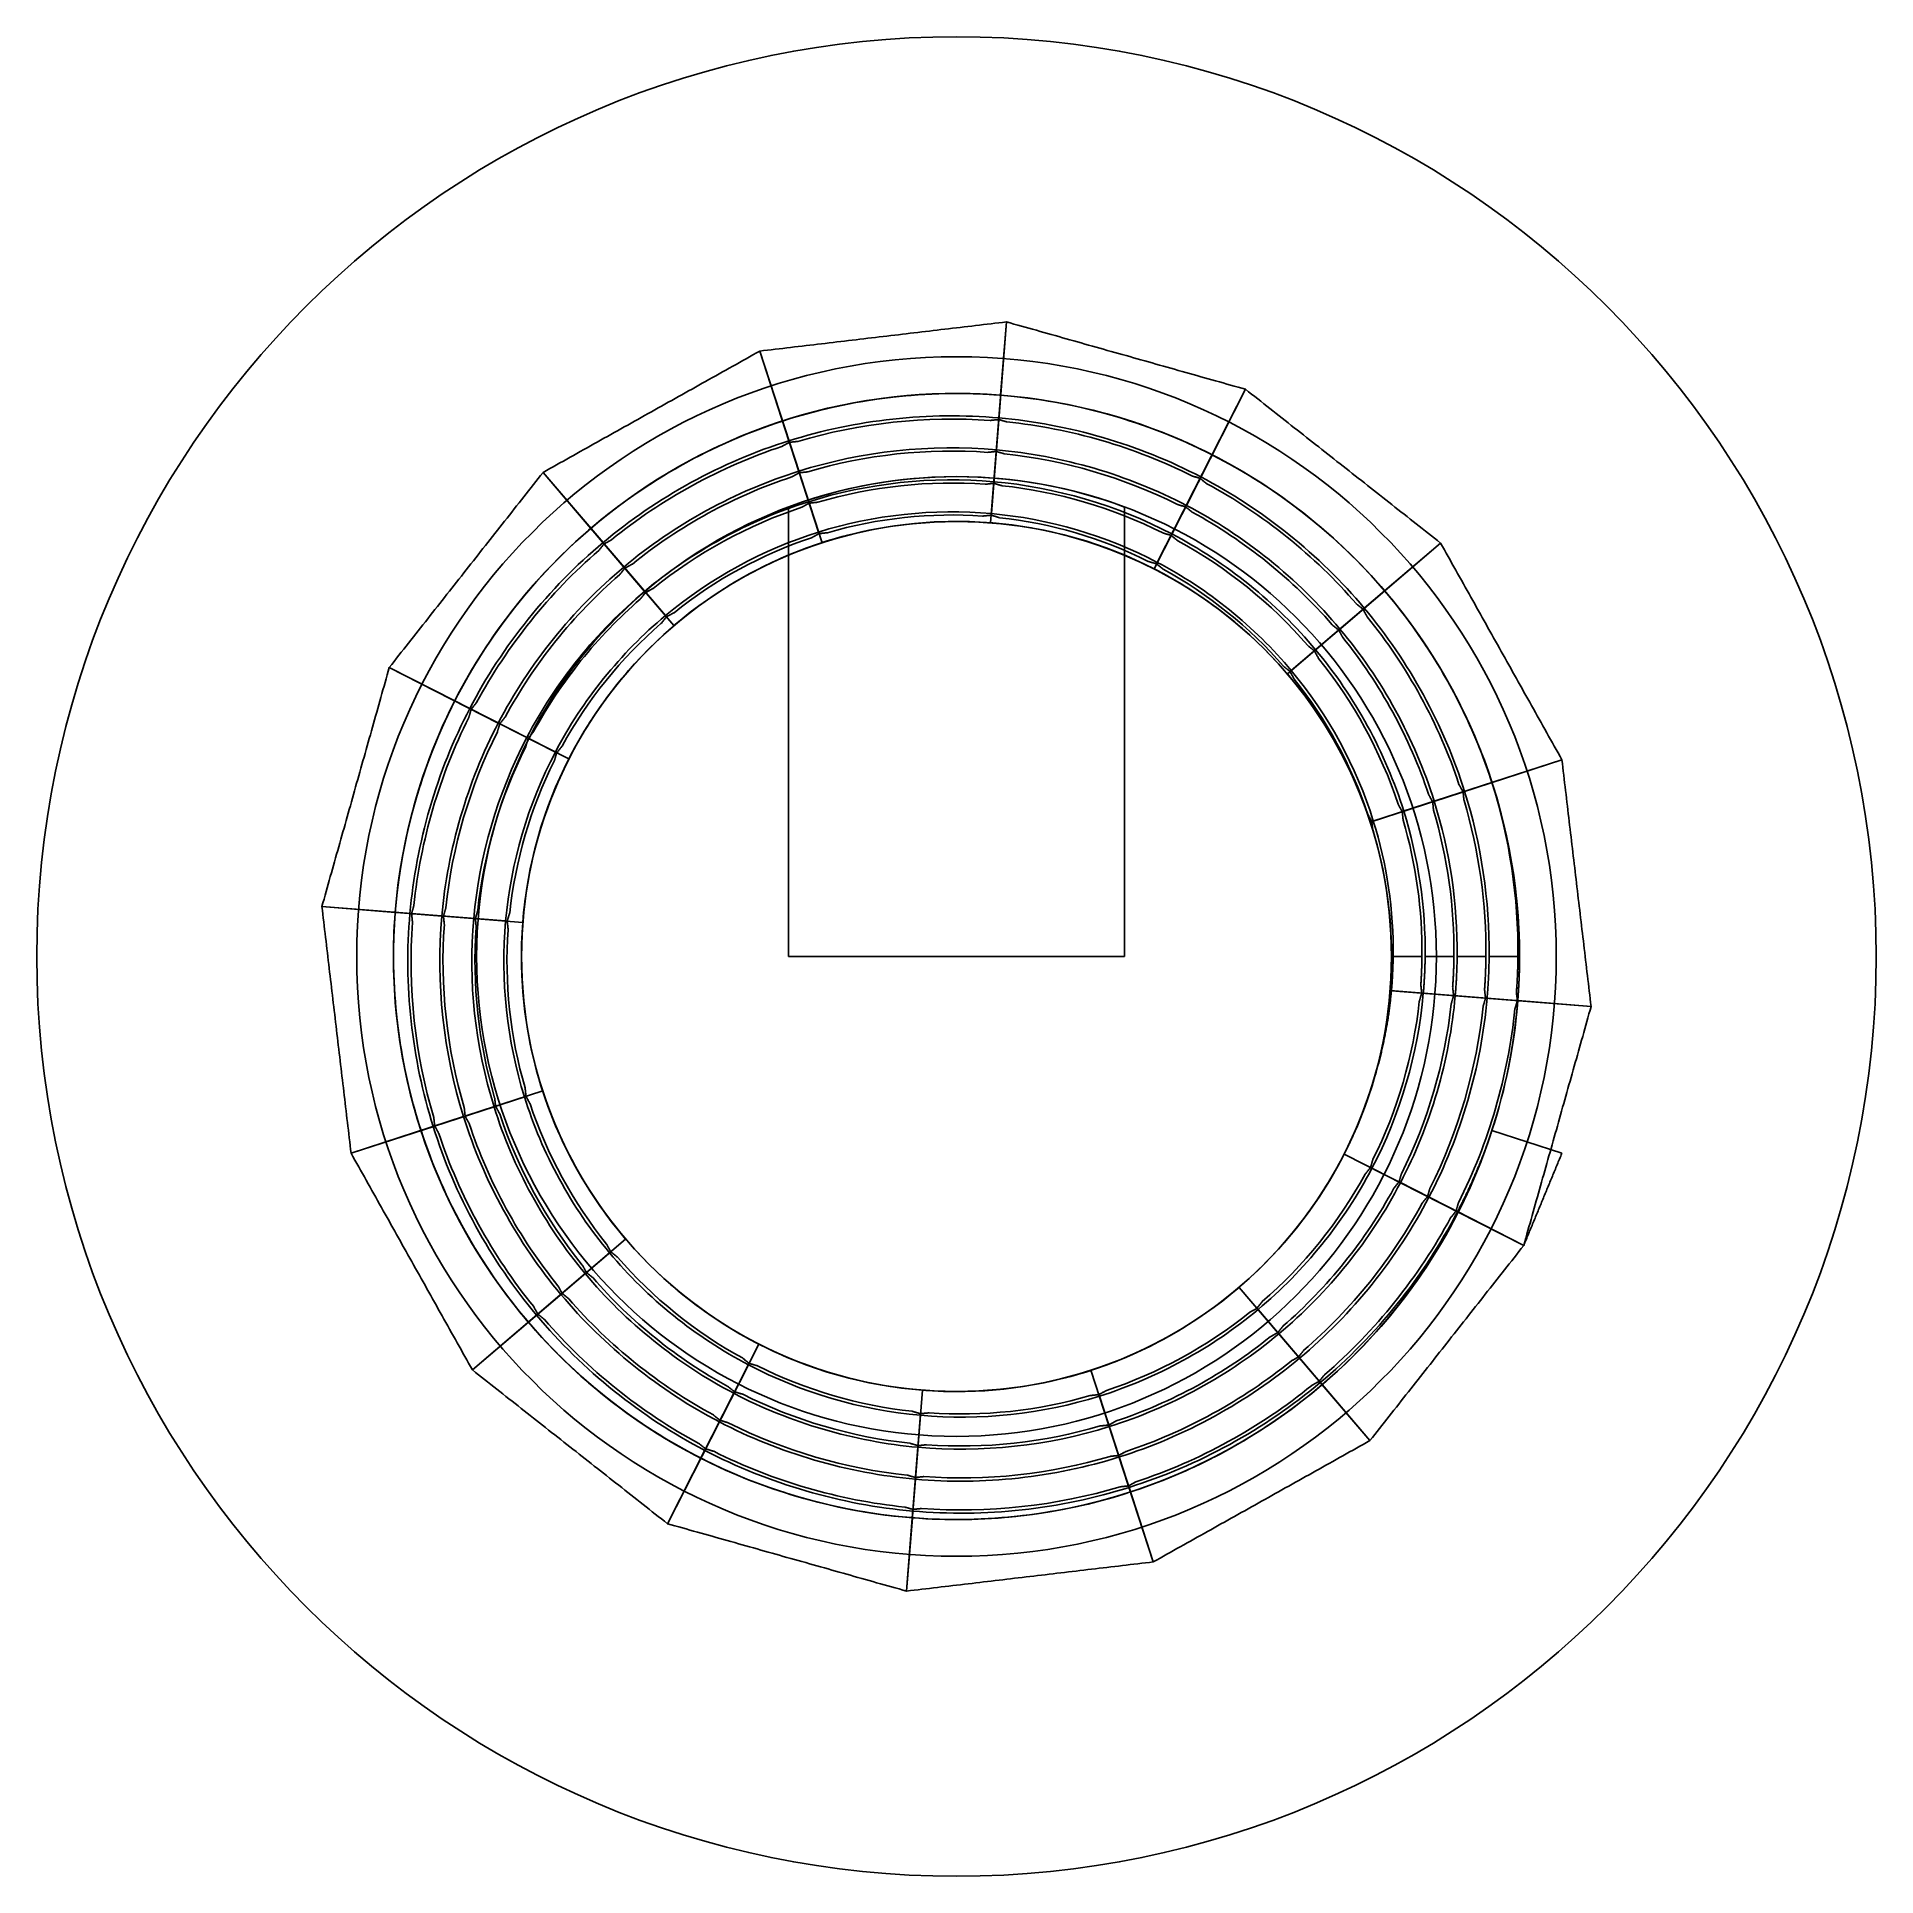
# Model space of a CAD drawing. Header units: millimetres. Extents: x -11.5 to 11.5, y -11.5 to 11.5.
import ezdxf

# ---------------------------------------------------------------- set-up
doc = ezdxf.new("R2010")
doc.units = ezdxf.units.MM
doc.layers.add('Part', color=7, linetype='CONTINUOUS')

msp = doc.modelspace()

# ---------------------------------------------------------------- linework, layer by layer
at = {"layer": 'Part'}
for p, q in [((0.625, 7.935, 176.6), (0.427, 5.423, 176.6)), ((0.625, 7.935, 176.6), (0.427, 5.423, 176.6)), ((0.625, 7.935, 160.6), (0.427, 5.423, 160.6)), ((0.625, 7.935, 160.6), (0.427, 5.423, 160.6)), ((0.427, 5.423, 175), (0.625, 7.935, 175)), ((0.427, 5.423, 175), (0.625, 7.935, 175)), ((0.625, 7.935, 144.6), (0.427, 5.423, 144.6)), ((0.625, 7.935, 144.6), (0.427, 5.423, 144.6)), ((0.427, 5.423, 159), (0.625, 7.935, 159)), ((0.427, 5.423, 159), (0.625, 7.935, 159)), ((0.625, 7.935, 128.6), (0.427, 5.423, 128.6)), ((0.625, 7.935, 128.6), (0.427, 5.423, 128.6)), ((0.427, 5.423, 143), (0.625, 7.935, 143)), ((0.427, 5.423, 143), (0.625, 7.935, 143)), ((0.625, 7.935, 112.6), (0.427, 5.423, 112.6)), ((0.625, 7.935, 112.6), (0.427, 5.423, 112.6)), ((0.427, 5.423, 127), (0.625, 7.935, 127)), ((0.427, 5.423, 127), (0.625, 7.935, 127)), ((0.625, 7.935, 96.6), (0.427, 5.423, 96.6)), ((0.625, 7.935, 96.6), (0.427, 5.423, 96.6)), ((0.427, 5.423, 111), (0.625, 7.935, 111)), ((0.427, 5.423, 111), (0.625, 7.935, 111)), ((0.625, 7.935, 80.6), (0.427, 5.423, 80.6)), ((0.625, 7.935, 80.6), (0.427, 5.423, 80.6)), ((0.427, 5.423, 95), (0.625, 7.935, 95)), ((0.427, 5.423, 95), (0.625, 7.935, 95)), ((0.625, 7.935, 64.6), (0.427, 5.423, 64.6)), ((0.625, 7.935, 64.6), (0.427, 5.423, 64.6)), ((0.427, 5.423, 63), (0.625, 7.935, 63)), ((0.427, 5.423, 63), (0.625, 7.935, 63)), ((0.427, 5.423, 79), (0.625, 7.935, 79)), ((0.427, 5.423, 79), (0.625, 7.935, 79)), ((0.434, 5.518, 191), (0.625, 7.935, 191)), ((0.434, 5.518, 191), (0.625, 7.935, 191)), ((0.625, 7.935, 192.6), (0.436, 5.538, 192.6)), ((0.625, 7.935, 192.6), (0.436, 5.538, 192.6)), ((0.466, 5.917, 207), (0.625, 7.935, 207)), ((0.466, 5.917, 207), (0.625, 7.935, 207)), ((0.625, 7.935, 208.6), (0.467, 5.937, 208.6)), ((0.625, 7.935, 208.6), (0.467, 5.937, 208.6)), ((0.497, 6.315, 223), (0.625, 7.935, 223)), ((0.497, 6.315, 223), (0.625, 7.935, 223)), ((0.625, 7.935, 224.6), (0.499, 6.335, 224.6)), ((0.625, 7.935, 224.6), (0.499, 6.335, 224.6)), ((0.528, 6.714, 239), (0.625, 7.935, 239)), ((0.528, 6.714, 239), (0.625, 7.935, 239)), ((0.625, 7.935, 240.6), (0.53, 6.734, 240.6)), ((0.625, 7.935, 240.6), (0.53, 6.734, 240.6)), ((0.552, 7.018, 255), (0.625, 7.935, 255)), ((0.552, 7.018, 255), (0.625, 7.935, 255)), ((0.625, 7.935, 256.6), (0.552, 7.018, 256.6)), ((0.625, 7.935, 256.6), (0.552, 7.018, 256.6)), ((0.552, 7.018, 271), (0.625, 7.935, 271)), ((0.552, 7.018, 271), (0.625, 7.935, 271)), ((0.625, 7.935, 272.6), (0.552, 7.018, 272.6)), ((0.625, 7.935, 272.6), (0.552, 7.018, 272.6)), ((0.552, 7.018, 287), (0.625, 7.935, 287)), ((0.552, 7.018, 287), (0.625, 7.935, 287)), ((0.625, 7.935, 288.6), (0.552, 7.018, 288.6)), ((0.625, 7.935, 288.6), (0.552, 7.018, 288.6)), ((0.552, 7.018, 303), (0.625, 7.935, 303)), ((0.552, 7.018, 303), (0.625, 7.935, 303)), ((0.625, 7.935, 304.6), (0.552, 7.018, 304.6)), ((0.625, 7.935, 304.6), (0.552, 7.018, 304.6)), ((0.625, 7.935, 223), (0.625, 7.935, 224.6)), ((0.625, 7.935, 223), (0.625, 7.935, 224.6)), ((0.625, 7.935, 239), (0.625, 7.935, 240.6)), ((0.625, 7.935, 239), (0.625, 7.935, 240.6)), ((0.625, 7.935, 207), (0.625, 7.935, 208.6)), ((0.625, 7.935, 207), (0.625, 7.935, 208.6)), ((0.625, 7.935, 255), (0.625, 7.935, 256.6)), ((0.625, 7.935, 255), (0.625, 7.935, 256.6)), ((0.625, 7.935, 191), (0.625, 7.935, 192.6)), ((0.625, 7.935, 191), (0.625, 7.935, 192.6)), ((0.625, 7.935, 271), (0.625, 7.935, 272.6)), ((0.625, 7.935, 271), (0.625, 7.935, 272.6)), ((0.625, 7.935, 287), (0.625, 7.935, 288.6)), ((0.625, 7.935, 287), (0.625, 7.935, 288.6)), ((0.625, 7.935, 175), (0.625, 7.935, 176.6)), ((0.625, 7.935, 175), (0.625, 7.935, 176.6)), ((0.625, 7.935, 303), (0.625, 7.935, 304.6)), ((0.625, 7.935, 303), (0.625, 7.935, 304.6)), ((0.625, 7.935, 159), (0.625, 7.935, 160.6)), ((0.625, 7.935, 159), (0.625, 7.935, 160.6)), ((0.625, 7.935, 143), (0.625, 7.935, 144.6)), ((0.625, 7.935, 143), (0.625, 7.935, 144.6)), ((0.625, 7.935, 127), (0.625, 7.935, 128.6)), ((0.625, 7.935, 127), (0.625, 7.935, 128.6)), ((0.625, 7.935, 111), (0.625, 7.935, 112.6)), ((0.625, 7.935, 111), (0.625, 7.935, 112.6)), ((0.625, 7.935, 95), (0.625, 7.935, 96.6)), ((0.625, 7.935, 95), (0.625, 7.935, 96.6)), ((0.625, 7.935, 79), (0.625, 7.935, 80.6)), ((0.625, 7.935, 79), (0.625, 7.935, 80.6)), ((0.625, 7.935, 63), (0.625, 7.935, 64.6)), ((0.625, 7.935, 63), (0.625, 7.935, 64.6)), ((-2.46, 7.57, 225.6), (-1.972, 6.068, 225.6)), ((-2.46, 7.57, 225.6), (-1.972, 6.068, 225.6)), ((-2.089, 6.429, 240), (-2.46, 7.57, 240)), ((-2.089, 6.429, 240), (-2.46, 7.57, 240)), ((-2.46, 7.57, 241.6), (-2.095, 6.448, 241.6)), ((-2.46, 7.57, 241.6), (-2.095, 6.448, 241.6)), ((-2.46, 7.57, 224), (-2.46, 7.57, 225.6)), ((-2.46, 7.57, 224), (-2.46, 7.57, 225.6)), ((-2.46, 7.57, 209.6), (-1.848, 5.687, 209.6)), ((-2.46, 7.57, 209.6), (-1.848, 5.687, 209.6)), ((-1.965, 6.049, 224), (-2.46, 7.57, 224)), ((-1.965, 6.049, 224), (-2.46, 7.57, 224)), ((-2.46, 7.57, 240), (-2.46, 7.57, 241.6)), ((-2.46, 7.57, 240), (-2.46, 7.57, 241.6)), ((-2.175, 6.695, 256), (-2.46, 7.57, 256)), ((-2.175, 6.695, 256), (-2.46, 7.57, 256)), ((-2.46, 7.57, 208), (-2.46, 7.57, 209.6)), ((-2.46, 7.57, 208), (-2.46, 7.57, 209.6)), ((-2.46, 7.57, 193.6), (-1.724, 5.307, 193.6)), ((-2.46, 7.57, 193.6), (-1.724, 5.307, 193.6)), ((-1.842, 5.668, 208), (-2.46, 7.57, 208)), ((-1.842, 5.668, 208), (-2.46, 7.57, 208)), ((-2.46, 7.57, 257.6), (-2.175, 6.695, 257.6)), ((-2.46, 7.57, 257.6), (-2.175, 6.695, 257.6)), ((-2.175, 6.695, 272), (-2.46, 7.57, 272)), ((-2.175, 6.695, 272), (-2.46, 7.57, 272)), ((-2.46, 7.57, 256), (-2.46, 7.57, 257.6)), ((-2.46, 7.57, 256), (-2.46, 7.57, 257.6)), ((-2.46, 7.57, 192), (-2.46, 7.57, 193.6)), ((-2.46, 7.57, 192), (-2.46, 7.57, 193.6)), ((-1.718, 5.288, 192), (-2.46, 7.57, 192)), ((-1.718, 5.288, 192), (-2.46, 7.57, 192)), ((-2.46, 7.57, 273.6), (-2.175, 6.695, 273.6)), ((-2.46, 7.57, 273.6), (-2.175, 6.695, 273.6)), ((-2.175, 6.695, 288), (-2.46, 7.57, 288)), ((-2.175, 6.695, 288), (-2.46, 7.57, 288)), ((-2.46, 7.57, 272), (-2.46, 7.57, 273.6)), ((-2.46, 7.57, 272), (-2.46, 7.57, 273.6)), ((-2.46, 7.57, 177.6), (-1.681, 5.174, 177.6)), ((-2.46, 7.57, 177.6), (-1.681, 5.174, 177.6)), ((-2.46, 7.57, 289.6), (-2.175, 6.695, 289.6)), ((-2.46, 7.57, 289.6), (-2.175, 6.695, 289.6)), ((-2.175, 6.695, 304), (-2.46, 7.57, 304)), ((-2.175, 6.695, 304), (-2.46, 7.57, 304)), ((-2.46, 7.57, 288), (-2.46, 7.57, 289.6)), ((-2.46, 7.57, 288), (-2.46, 7.57, 289.6)), ((-2.46, 7.57, 176), (-2.46, 7.57, 177.6)), ((-2.46, 7.57, 176), (-2.46, 7.57, 177.6)), ((-2.46, 7.57, 161.6), (-1.681, 5.174, 161.6)), ((-2.46, 7.57, 161.6), (-1.681, 5.174, 161.6)), ((-1.681, 5.174, 176), (-2.46, 7.57, 176)), ((-1.681, 5.174, 176), (-2.46, 7.57, 176)), ((-2.46, 7.57, 305.6), (-2.175, 6.695, 305.6)), ((-2.46, 7.57, 305.6), (-2.175, 6.695, 305.6)), ((-2.46, 7.57, 304), (-2.46, 7.57, 305.6)), ((-2.46, 7.57, 304), (-2.46, 7.57, 305.6)), ((-2.46, 7.57, 160), (-2.46, 7.57, 161.6)), ((-2.46, 7.57, 160), (-2.46, 7.57, 161.6)), ((-2.46, 7.57, 145.6), (-1.681, 5.174, 145.6)), ((-2.46, 7.57, 145.6), (-1.681, 5.174, 145.6)), ((-1.681, 5.174, 160), (-2.46, 7.57, 160)), ((-1.681, 5.174, 160), (-2.46, 7.57, 160)), ((-2.46, 7.57, 144), (-2.46, 7.57, 145.6)), ((-2.46, 7.57, 144), (-2.46, 7.57, 145.6)), ((-2.46, 7.57, 129.6), (-1.681, 5.174, 129.6)), ((-2.46, 7.57, 129.6), (-1.681, 5.174, 129.6)), ((-1.681, 5.174, 144), (-2.46, 7.57, 144)), ((-1.681, 5.174, 144), (-2.46, 7.57, 144)), ((-2.46, 7.57, 128), (-2.46, 7.57, 129.6)), ((-2.46, 7.57, 128), (-2.46, 7.57, 129.6)), ((-2.46, 7.57, 113.6), (-1.681, 5.174, 113.6)), ((-2.46, 7.57, 113.6), (-1.681, 5.174, 113.6)), ((-1.681, 5.174, 128), (-2.46, 7.57, 128)), ((-1.681, 5.174, 128), (-2.46, 7.57, 128)), ((-2.46, 7.57, 112), (-2.46, 7.57, 113.6)), ((-2.46, 7.57, 112), (-2.46, 7.57, 113.6)), ((-2.46, 7.57, 97.6), (-1.681, 5.174, 97.6)), ((-2.46, 7.57, 97.6), (-1.681, 5.174, 97.6)), ((-1.681, 5.174, 112), (-2.46, 7.57, 112)), ((-1.681, 5.174, 112), (-2.46, 7.57, 112)), ((-2.46, 7.57, 96), (-2.46, 7.57, 97.6)), ((-2.46, 7.57, 96), (-2.46, 7.57, 97.6)), ((-2.46, 7.57, 81.6), (-1.681, 5.174, 81.6)), ((-2.46, 7.57, 81.6), (-1.681, 5.174, 81.6)), ((-1.681, 5.174, 96), (-2.46, 7.57, 96)), ((-1.681, 5.174, 96), (-2.46, 7.57, 96)), ((-2.46, 7.57, 80), (-2.46, 7.57, 81.6)), ((-2.46, 7.57, 80), (-2.46, 7.57, 81.6)), ((-2.46, 7.57, 65.6), (-1.681, 5.174, 65.6)), ((-2.46, 7.57, 65.6), (-1.681, 5.174, 65.6)), ((-1.681, 5.174, 64), (-2.46, 7.57, 64)), ((-1.681, 5.174, 64), (-2.46, 7.57, 64)), ((-1.681, 5.174, 80), (-2.46, 7.57, 80)), ((-1.681, 5.174, 80), (-2.46, 7.57, 80)), ((-2.46, 7.57, 64), (-2.46, 7.57, 65.6)), ((-2.46, 7.57, 64), (-2.46, 7.57, 65.6)), ((3.614, 7.092, 175.6), (2.47, 4.847, 175.6)), ((3.614, 7.092, 175.6), (2.47, 4.847, 175.6)), ((3.614, 7.092, 159.6), (2.47, 4.847, 159.6)), ((3.614, 7.092, 159.6), (2.47, 4.847, 159.6)), ((2.47, 4.847, 174), (3.614, 7.092, 174)), ((2.47, 4.847, 174), (3.614, 7.092, 174)), ((3.614, 7.092, 143.6), (2.47, 4.847, 143.6)), ((3.614, 7.092, 143.6), (2.47, 4.847, 143.6)), ((2.47, 4.847, 158), (3.614, 7.092, 158)), ((2.47, 4.847, 158), (3.614, 7.092, 158)), ((3.614, 7.092, 127.6), (2.47, 4.847, 127.6)), ((3.614, 7.092, 127.6), (2.47, 4.847, 127.6)), ((2.47, 4.847, 142), (3.614, 7.092, 142)), ((2.47, 4.847, 142), (3.614, 7.092, 142)), ((3.614, 7.092, 111.6), (2.47, 4.847, 111.6)), ((3.614, 7.092, 111.6), (2.47, 4.847, 111.6)), ((2.47, 4.847, 126), (3.614, 7.092, 126)), ((2.47, 4.847, 126), (3.614, 7.092, 126)), ((3.614, 7.092, 95.6), (2.47, 4.847, 95.6)), ((3.614, 7.092, 95.6), (2.47, 4.847, 95.6)), ((2.47, 4.847, 110), (3.614, 7.092, 110)), ((2.47, 4.847, 110), (3.614, 7.092, 110)), ((3.614, 7.092, 79.6), (2.47, 4.847, 79.6)), ((3.614, 7.092, 79.6), (2.47, 4.847, 79.6)), ((2.47, 4.847, 94), (3.614, 7.092, 94)), ((2.47, 4.847, 94), (3.614, 7.092, 94)), ((3.614, 7.092, 63.6), (2.47, 4.847, 63.6)), ((3.614, 7.092, 63.6), (2.47, 4.847, 63.6)), ((2.47, 4.847, 62), (3.614, 7.092, 62)), ((2.47, 4.847, 62), (3.614, 7.092, 62)), ((2.47, 4.847, 78), (3.614, 7.092, 78)), ((2.47, 4.847, 78), (3.614, 7.092, 78)), ((2.501, 4.909, 190), (3.614, 7.092, 190)), ((2.501, 4.909, 190), (3.614, 7.092, 190)), ((3.614, 7.092, 191.6), (2.511, 4.927, 191.6)), ((3.614, 7.092, 191.6), (2.511, 4.927, 191.6)), ((2.683, 5.266, 206), (3.614, 7.092, 206)), ((2.683, 5.266, 206), (3.614, 7.092, 206)), ((3.614, 7.092, 207.6), (2.692, 5.284, 207.6)), ((3.614, 7.092, 207.6), (2.692, 5.284, 207.6)), ((2.865, 5.622, 222), (3.614, 7.092, 222)), ((2.865, 5.622, 222), (3.614, 7.092, 222)), ((3.614, 7.092, 223.6), (2.874, 5.64, 223.6)), ((3.614, 7.092, 223.6), (2.874, 5.64, 223.6)), ((3.046, 5.979, 238), (3.614, 7.092, 238)), ((3.046, 5.979, 238), (3.614, 7.092, 238)), ((3.614, 7.092, 239.6), (3.055, 5.996, 239.6)), ((3.614, 7.092, 239.6), (3.055, 5.996, 239.6)), ((3.196, 6.273, 254), (3.614, 7.092, 254)), ((3.196, 6.273, 254), (3.614, 7.092, 254)), ((3.614, 7.092, 255.6), (3.196, 6.273, 255.6)), ((3.614, 7.092, 255.6), (3.196, 6.273, 255.6)), ((3.196, 6.273, 270), (3.614, 7.092, 270)), ((3.196, 6.273, 270), (3.614, 7.092, 270)), ((3.614, 7.092, 271.6), (3.196, 6.273, 271.6)), ((3.614, 7.092, 271.6), (3.196, 6.273, 271.6)), ((3.196, 6.273, 286), (3.614, 7.092, 286)), ((3.196, 6.273, 286), (3.614, 7.092, 286)), ((3.614, 7.092, 287.6), (3.196, 6.273, 287.6)), ((3.614, 7.092, 287.6), (3.196, 6.273, 287.6)), ((3.196, 6.273, 302), (3.614, 7.092, 302)), ((3.196, 6.273, 302), (3.614, 7.092, 302)), ((3.614, 7.092, 303.6), (3.196, 6.273, 303.6)), ((3.614, 7.092, 303.6), (3.196, 6.273, 303.6)), ((3.614, 7.092, 222), (3.614, 7.092, 223.6)), ((3.614, 7.092, 222), (3.614, 7.092, 223.6)), ((3.614, 7.092, 238), (3.614, 7.092, 239.6)), ((3.614, 7.092, 238), (3.614, 7.092, 239.6)), ((3.614, 7.092, 206), (3.614, 7.092, 207.6)), ((3.614, 7.092, 206), (3.614, 7.092, 207.6)), ((3.614, 7.092, 254), (3.614, 7.092, 255.6)), ((3.614, 7.092, 254), (3.614, 7.092, 255.6)), ((3.614, 7.092, 190), (3.614, 7.092, 191.6)), ((3.614, 7.092, 190), (3.614, 7.092, 191.6)), ((3.614, 7.092, 270), (3.614, 7.092, 271.6)), ((3.614, 7.092, 270), (3.614, 7.092, 271.6)), ((3.614, 7.092, 286), (3.614, 7.092, 287.6)), ((3.614, 7.092, 286), (3.614, 7.092, 287.6)), ((3.614, 7.092, 174), (3.614, 7.092, 175.6)), ((3.614, 7.092, 174), (3.614, 7.092, 175.6)), ((3.614, 7.092, 302), (3.614, 7.092, 303.6)), ((3.614, 7.092, 302), (3.614, 7.092, 303.6)), ((3.614, 7.092, 158), (3.614, 7.092, 159.6)), ((3.614, 7.092, 158), (3.614, 7.092, 159.6)), ((3.614, 7.092, 142), (3.614, 7.092, 143.6)), ((3.614, 7.092, 142), (3.614, 7.092, 143.6)), ((3.614, 7.092, 126), (3.614, 7.092, 127.6)), ((3.614, 7.092, 126), (3.614, 7.092, 127.6)), ((3.614, 7.092, 110), (3.614, 7.092, 111.6)), ((3.614, 7.092, 110), (3.614, 7.092, 111.6)), ((3.614, 7.092, 94), (3.614, 7.092, 95.6)), ((3.614, 7.092, 94), (3.614, 7.092, 95.6)), ((3.614, 7.092, 78), (3.614, 7.092, 79.6)), ((3.614, 7.092, 78), (3.614, 7.092, 79.6)), ((3.614, 7.092, 62), (3.614, 7.092, 63.6)), ((3.614, 7.092, 62), (3.614, 7.092, 63.6)), ((0.528, 6.714, 239.8), (0.528, 6.714, 239)), ((0.528, 6.714, 239.8), (0.528, 6.714, 239)), ((-2.089, 6.429, 240.8), (-2.089, 6.429, 240)), ((-2.089, 6.429, 240.8), (-2.089, 6.429, 240)), ((0.497, 6.315, 223.8), (0.497, 6.315, 223)), ((0.497, 6.315, 223.8), (0.497, 6.315, 223)), ((-5.17, 6.053, 226.6), (-4.16, 4.87, 226.6)), ((-5.17, 6.053, 226.6), (-4.16, 4.87, 226.6)), ((-4.407, 5.159, 241), (-5.17, 6.053, 241)), ((-4.407, 5.159, 241), (-5.17, 6.053, 241)), ((-5.17, 6.053, 242.6), (-4.419, 5.175, 242.6)), ((-5.17, 6.053, 242.6), (-4.419, 5.175, 242.6)), ((-5.17, 6.053, 225), (-5.17, 6.053, 226.6)), ((-5.17, 6.053, 225), (-5.17, 6.053, 226.6)), ((-5.17, 6.053, 210.6), (-3.9, 4.566, 210.6)), ((-5.17, 6.053, 210.6), (-3.9, 4.566, 210.6)), ((-4.147, 4.855, 225), (-5.17, 6.053, 225)), ((-4.147, 4.855, 225), (-5.17, 6.053, 225)), ((-5.17, 6.053, 241), (-5.17, 6.053, 242.6)), ((-5.17, 6.053, 241), (-5.17, 6.053, 242.6)), ((-4.572, 5.353, 257), (-5.17, 6.053, 257)), ((-4.572, 5.353, 257), (-5.17, 6.053, 257)), ((-5.17, 6.053, 209), (-5.17, 6.053, 210.6)), ((-5.17, 6.053, 209), (-5.17, 6.053, 210.6)), ((-5.17, 6.053, 194.6), (-3.64, 4.262, 194.6)), ((-5.17, 6.053, 194.6), (-3.64, 4.262, 194.6)), ((-3.887, 4.551, 209), (-5.17, 6.053, 209)), ((-3.887, 4.551, 209), (-5.17, 6.053, 209)), ((-5.17, 6.053, 258.6), (-4.572, 5.353, 258.6)), ((-5.17, 6.053, 258.6), (-4.572, 5.353, 258.6)), ((-4.572, 5.353, 273), (-5.17, 6.053, 273)), ((-4.572, 5.353, 273), (-5.17, 6.053, 273)), ((-5.17, 6.053, 257), (-5.17, 6.053, 258.6)), ((-5.17, 6.053, 257), (-5.17, 6.053, 258.6)), ((-5.17, 6.053, 193), (-5.17, 6.053, 194.6)), ((-5.17, 6.053, 193), (-5.17, 6.053, 194.6)), ((-3.627, 4.247, 193), (-5.17, 6.053, 193)), ((-3.627, 4.247, 193), (-5.17, 6.053, 193)), ((-5.17, 6.053, 274.6), (-4.572, 5.353, 274.6)), ((-5.17, 6.053, 274.6), (-4.572, 5.353, 274.6)), ((-4.572, 5.353, 289), (-5.17, 6.053, 289)), ((-4.572, 5.353, 289), (-5.17, 6.053, 289)), ((-5.17, 6.053, 273), (-5.17, 6.053, 274.6)), ((-5.17, 6.053, 273), (-5.17, 6.053, 274.6)), ((-5.17, 6.053, 178.6), (-3.533, 4.137, 178.6)), ((-5.17, 6.053, 178.6), (-3.533, 4.137, 178.6)), ((-5.17, 6.053, 290.6), (-4.572, 5.353, 290.6)), ((-5.17, 6.053, 290.6), (-4.572, 5.353, 290.6)), ((-4.572, 5.353, 305), (-5.17, 6.053, 305)), ((-4.572, 5.353, 305), (-5.17, 6.053, 305)), ((-5.17, 6.053, 289), (-5.17, 6.053, 290.6)), ((-5.17, 6.053, 289), (-5.17, 6.053, 290.6)), ((-5.17, 6.053, 177), (-5.17, 6.053, 178.6)), ((-5.17, 6.053, 177), (-5.17, 6.053, 178.6)), ((-5.17, 6.053, 162.6), (-3.533, 4.137, 162.6)), ((-5.17, 6.053, 162.6), (-3.533, 4.137, 162.6)), ((-3.533, 4.137, 177), (-5.17, 6.053, 177)), ((-3.533, 4.137, 177), (-5.17, 6.053, 177)), ((-5.17, 6.053, 306.6), (-4.572, 5.353, 306.6)), ((-5.17, 6.053, 306.6), (-4.572, 5.353, 306.6)), ((-5.17, 6.053, 305), (-5.17, 6.053, 306.6)), ((-5.17, 6.053, 305), (-5.17, 6.053, 306.6)), ((-5.17, 6.053, 161), (-5.17, 6.053, 162.6)), ((-5.17, 6.053, 161), (-5.17, 6.053, 162.6)), ((-5.17, 6.053, 146.6), (-3.533, 4.137, 146.6)), ((-5.17, 6.053, 146.6), (-3.533, 4.137, 146.6)), ((-3.533, 4.137, 161), (-5.17, 6.053, 161)), ((-3.533, 4.137, 161), (-5.17, 6.053, 161)), ((-5.17, 6.053, 145), (-5.17, 6.053, 146.6)), ((-5.17, 6.053, 145), (-5.17, 6.053, 146.6)), ((-5.17, 6.053, 130.6), (-3.533, 4.137, 130.6)), ((-5.17, 6.053, 130.6), (-3.533, 4.137, 130.6)), ((-3.533, 4.137, 145), (-5.17, 6.053, 145)), ((-3.533, 4.137, 145), (-5.17, 6.053, 145)), ((-5.17, 6.053, 129), (-5.17, 6.053, 130.6)), ((-5.17, 6.053, 129), (-5.17, 6.053, 130.6)), ((-5.17, 6.053, 114.6), (-3.533, 4.137, 114.6)), ((-5.17, 6.053, 114.6), (-3.533, 4.137, 114.6)), ((-3.533, 4.137, 129), (-5.17, 6.053, 129)), ((-3.533, 4.137, 129), (-5.17, 6.053, 129)), ((-5.17, 6.053, 113), (-5.17, 6.053, 114.6)), ((-5.17, 6.053, 113), (-5.17, 6.053, 114.6)), ((-5.17, 6.053, 98.6), (-3.533, 4.137, 98.6)), ((-5.17, 6.053, 98.6), (-3.533, 4.137, 98.6)), ((-3.533, 4.137, 113), (-5.17, 6.053, 113)), ((-3.533, 4.137, 113), (-5.17, 6.053, 113)), ((-5.17, 6.053, 97), (-5.17, 6.053, 98.6)), ((-5.17, 6.053, 97), (-5.17, 6.053, 98.6)), ((-5.17, 6.053, 82.6), (-3.533, 4.137, 82.6)), ((-5.17, 6.053, 82.6), (-3.533, 4.137, 82.6)), ((-3.533, 4.137, 97), (-5.17, 6.053, 97)), ((-3.533, 4.137, 97), (-5.17, 6.053, 97)), ((-5.17, 6.053, 81), (-5.17, 6.053, 82.6)), ((-5.17, 6.053, 81), (-5.17, 6.053, 82.6)), ((-5.17, 6.053, 66.6), (-3.533, 4.137, 66.6)), ((-5.17, 6.053, 66.6), (-3.533, 4.137, 66.6)), ((-3.533, 4.137, 65), (-5.17, 6.053, 65)), ((-3.533, 4.137, 65), (-5.17, 6.053, 65)), ((-3.533, 4.137, 81), (-5.17, 6.053, 81)), ((-3.533, 4.137, 81), (-5.17, 6.053, 81)), ((-5.17, 6.053, 65), (-5.17, 6.053, 66.6)), ((-5.17, 6.053, 65), (-5.17, 6.053, 66.6)), ((-1.965, 6.049, 224.8), (-1.965, 6.049, 224)), ((-1.965, 6.049, 224.8), (-1.965, 6.049, 224)), ((0.466, 5.917, 207.8), (0.466, 5.917, 207)), ((0.466, 5.917, 207.8), (0.466, 5.917, 207)), ((3.046, 5.979, 238.8), (3.046, 5.979, 238)), ((3.046, 5.979, 238.8), (3.046, 5.979, 238)), ((-2.1, 5.62, 3.8), (-2.1, 5.62, 7)), ((-2.1, 0, 7), (-2.1, 5.62, 7)), ((-2.1, 5.62, 3.8), (-2.1, 5.62, 7)), ((-2.1, 0, 3.8), (-2.1, 5.62, 3.8)), ((-2.1, 0, 7), (-2.1, 5.62, 7)), ((-2.1, 0, 3.8), (-2.1, 5.62, 3.8)), ((-1.842, 5.668, 208.8), (-1.842, 5.668, 208)), ((-1.842, 5.668, 208.8), (-1.842, 5.668, 208)), ((2.1, 5.62, 3.8), (2.1, 5.62, 7)), ((2.1, 0, 7), (2.1, 5.62, 7)), ((2.1, 0, 7), (2.1, 5.62, 7)), ((2.1, 5.62, 3.8), (2.1, 5.62, 7)), ((2.1, 0, 3.8), (2.1, 5.62, 3.8)), ((2.1, 0, 3.8), (2.1, 5.62, 3.8)), ((2.865, 5.622, 222.8), (2.865, 5.622, 222)), ((2.865, 5.622, 222.8), (2.865, 5.622, 222)), ((0.434, 5.518, 191.8), (0.434, 5.518, 191)), ((0.434, 5.518, 191.8), (0.434, 5.518, 191)), ((-4.407, 5.159, 241.8), (-4.407, 5.159, 241)), ((-4.407, 5.159, 241.8), (-4.407, 5.159, 241)), ((-1.718, 5.288, 192.8), (-1.718, 5.288, 192)), ((-1.718, 5.288, 192.8), (-1.718, 5.288, 192)), ((2.683, 5.266, 206.8), (2.683, 5.266, 206)), ((2.683, 5.266, 206.8), (2.683, 5.266, 206)), ((6.053, 5.17, 174.6), (4.137, 3.533, 174.6)), ((6.053, 5.17, 174.6), (4.137, 3.533, 174.6)), ((6.053, 5.17, 158.6), (4.137, 3.533, 158.6)), ((6.053, 5.17, 158.6), (4.137, 3.533, 158.6)), ((4.137, 3.533, 173), (6.053, 5.17, 173)), ((4.137, 3.533, 173), (6.053, 5.17, 173)), ((6.053, 5.17, 142.6), (4.137, 3.533, 142.6)), ((6.053, 5.17, 142.6), (4.137, 3.533, 142.6)), ((4.137, 3.533, 157), (6.053, 5.17, 157)), ((4.137, 3.533, 157), (6.053, 5.17, 157)), ((6.053, 5.17, 126.6), (4.137, 3.533, 126.6)), ((6.053, 5.17, 126.6), (4.137, 3.533, 126.6)), ((4.137, 3.533, 141), (6.053, 5.17, 141)), ((4.137, 3.533, 141), (6.053, 5.17, 141)), ((6.053, 5.17, 110.6), (4.137, 3.533, 110.6)), ((6.053, 5.17, 110.6), (4.137, 3.533, 110.6)), ((4.137, 3.533, 125), (6.053, 5.17, 125)), ((4.137, 3.533, 125), (6.053, 5.17, 125)), ((6.053, 5.17, 94.6), (4.137, 3.533, 94.6)), ((6.053, 5.17, 94.6), (4.137, 3.533, 94.6)), ((4.137, 3.533, 109), (6.053, 5.17, 109)), ((4.137, 3.533, 109), (6.053, 5.17, 109)), ((6.053, 5.17, 78.6), (4.137, 3.533, 78.6)), ((6.053, 5.17, 78.6), (4.137, 3.533, 78.6)), ((4.137, 3.533, 93), (6.053, 5.17, 93)), ((4.137, 3.533, 93), (6.053, 5.17, 93)), ((6.053, 5.17, 62.6), (4.137, 3.533, 62.6)), ((6.053, 5.17, 62.6), (4.137, 3.533, 62.6)), ((4.137, 3.533, 61), (6.053, 5.17, 61)), ((4.137, 3.533, 61), (6.053, 5.17, 61)), ((4.137, 3.533, 77), (6.053, 5.17, 77)), ((4.137, 3.533, 77), (6.053, 5.17, 77)), ((4.171, 3.562, 189), (6.053, 5.17, 189)), ((4.171, 3.562, 189), (6.053, 5.17, 189)), ((6.053, 5.17, 190.6), (4.186, 3.575, 190.6)), ((6.053, 5.17, 190.6), (4.186, 3.575, 190.6)), ((4.475, 3.822, 205), (6.053, 5.17, 205)), ((4.475, 3.822, 205), (6.053, 5.17, 205)), ((6.053, 5.17, 206.6), (4.49, 3.835, 206.6)), ((6.053, 5.17, 206.6), (4.49, 3.835, 206.6)), ((4.779, 4.082, 221), (6.053, 5.17, 221)), ((4.779, 4.082, 221), (6.053, 5.17, 221)), ((6.053, 5.17, 222.6), (4.794, 4.095, 222.6)), ((6.053, 5.17, 222.6), (4.794, 4.095, 222.6)), ((5.083, 4.342, 237), (6.053, 5.17, 237)), ((5.083, 4.342, 237), (6.053, 5.17, 237)), ((6.053, 5.17, 238.6), (5.099, 4.355, 238.6)), ((6.053, 5.17, 238.6), (5.099, 4.355, 238.6)), ((5.353, 4.572, 253), (6.053, 5.17, 253)), ((5.353, 4.572, 253), (6.053, 5.17, 253)), ((6.053, 5.17, 254.6), (5.353, 4.572, 254.6)), ((6.053, 5.17, 254.6), (5.353, 4.572, 254.6)), ((5.353, 4.572, 269), (6.053, 5.17, 269)), ((5.353, 4.572, 269), (6.053, 5.17, 269)), ((6.053, 5.17, 270.6), (5.353, 4.572, 270.6)), ((6.053, 5.17, 270.6), (5.353, 4.572, 270.6)), ((5.353, 4.572, 285), (6.053, 5.17, 285)), ((5.353, 4.572, 285), (6.053, 5.17, 285)), ((6.053, 5.17, 286.6), (5.353, 4.572, 286.6)), ((6.053, 5.17, 286.6), (5.353, 4.572, 286.6)), ((5.353, 4.572, 301), (6.053, 5.17, 301)), ((5.353, 4.572, 301), (6.053, 5.17, 301)), ((6.053, 5.17, 302.6), (5.353, 4.572, 302.6)), ((6.053, 5.17, 302.6), (5.353, 4.572, 302.6)), ((6.053, 5.17, 221), (6.053, 5.17, 222.6)), ((6.053, 5.17, 221), (6.053, 5.17, 222.6)), ((6.053, 5.17, 237), (6.053, 5.17, 238.6)), ((6.053, 5.17, 237), (6.053, 5.17, 238.6)), ((6.053, 5.17, 205), (6.053, 5.17, 206.6)), ((6.053, 5.17, 205), (6.053, 5.17, 206.6)), ((6.053, 5.17, 253), (6.053, 5.17, 254.6)), ((6.053, 5.17, 253), (6.053, 5.17, 254.6)), ((6.053, 5.17, 189), (6.053, 5.17, 190.6)), ((6.053, 5.17, 189), (6.053, 5.17, 190.6)), ((6.053, 5.17, 269), (6.053, 5.17, 270.6)), ((6.053, 5.17, 269), (6.053, 5.17, 270.6)), ((6.053, 5.17, 285), (6.053, 5.17, 286.6)), ((6.053, 5.17, 285), (6.053, 5.17, 286.6)), ((6.053, 5.17, 173), (6.053, 5.17, 174.6)), ((6.053, 5.17, 173), (6.053, 5.17, 174.6)), ((6.053, 5.17, 301), (6.053, 5.17, 302.6)), ((6.053, 5.17, 301), (6.053, 5.17, 302.6)), ((6.053, 5.17, 157), (6.053, 5.17, 158.6)), ((6.053, 5.17, 157), (6.053, 5.17, 158.6)), ((6.053, 5.17, 141), (6.053, 5.17, 142.6)), ((6.053, 5.17, 141), (6.053, 5.17, 142.6)), ((6.053, 5.17, 125), (6.053, 5.17, 126.6)), ((6.053, 5.17, 125), (6.053, 5.17, 126.6)), ((6.053, 5.17, 109), (6.053, 5.17, 110.6)), ((6.053, 5.17, 109), (6.053, 5.17, 110.6)), ((6.053, 5.17, 93), (6.053, 5.17, 94.6)), ((6.053, 5.17, 93), (6.053, 5.17, 94.6)), ((6.053, 5.17, 77), (6.053, 5.17, 78.6)), ((6.053, 5.17, 77), (6.053, 5.17, 78.6)), ((6.053, 5.17, 61), (6.053, 5.17, 62.6)), ((6.053, 5.17, 61), (6.053, 5.17, 62.6)), ((-4.147, 4.855, 225.8), (-4.147, 4.855, 225)), ((-4.147, 4.855, 225.8), (-4.147, 4.855, 225)), ((2.501, 4.909, 190.8), (2.501, 4.909, 190)), ((2.501, 4.909, 190.8), (2.501, 4.909, 190)), ((-3.887, 4.551, 209.8), (-3.887, 4.551, 209)), ((-3.887, 4.551, 209.8), (-3.887, 4.551, 209)), ((-3.627, 4.247, 193.8), (-3.627, 4.247, 193)), ((-3.627, 4.247, 193.8), (-3.627, 4.247, 193)), ((5.083, 4.342, 237.8), (5.083, 4.342, 237)), ((5.083, 4.342, 237.8), (5.083, 4.342, 237)), ((4.779, 4.082, 221.8), (4.779, 4.082, 221)), ((4.779, 4.082, 221.8), (4.779, 4.082, 221)), ((4.475, 3.822, 205.8), (4.475, 3.822, 205)), ((4.475, 3.822, 205.8), (4.475, 3.822, 205)), ((-7.092, 3.614, 227.6), (-5.729, 2.919, 227.6)), ((-7.092, 3.614, 227.6), (-5.729, 2.919, 227.6)), ((-6.068, 3.092, 242), (-7.092, 3.614, 242)), ((-6.068, 3.092, 242), (-7.092, 3.614, 242)), ((-7.092, 3.614, 243.6), (-6.086, 3.101, 243.6)), ((-7.092, 3.614, 243.6), (-6.086, 3.101, 243.6)), ((-7.092, 3.614, 226), (-7.092, 3.614, 227.6)), ((-7.092, 3.614, 226), (-7.092, 3.614, 227.6)), ((-7.092, 3.614, 211.6), (-5.373, 2.738, 211.6)), ((-7.092, 3.614, 211.6), (-5.373, 2.738, 211.6)), ((-5.711, 2.91, 226), (-7.092, 3.614, 226)), ((-5.711, 2.91, 226), (-7.092, 3.614, 226)), ((-7.092, 3.614, 242), (-7.092, 3.614, 243.6)), ((-7.092, 3.614, 242), (-7.092, 3.614, 243.6)), ((-6.273, 3.196, 258), (-7.092, 3.614, 258)), ((-6.273, 3.196, 258), (-7.092, 3.614, 258)), ((-7.092, 3.614, 210), (-7.092, 3.614, 211.6)), ((-7.092, 3.614, 210), (-7.092, 3.614, 211.6)), ((-7.092, 3.614, 195.6), (-5.016, 2.556, 195.6)), ((-7.092, 3.614, 195.6), (-5.016, 2.556, 195.6)), ((-5.355, 2.728, 210), (-7.092, 3.614, 210)), ((-5.355, 2.728, 210), (-7.092, 3.614, 210)), ((-7.092, 3.614, 259.6), (-6.273, 3.196, 259.6)), ((-7.092, 3.614, 259.6), (-6.273, 3.196, 259.6)), ((-6.273, 3.196, 274), (-7.092, 3.614, 274)), ((-6.273, 3.196, 274), (-7.092, 3.614, 274)), ((-7.092, 3.614, 258), (-7.092, 3.614, 259.6)), ((-7.092, 3.614, 258), (-7.092, 3.614, 259.6)), ((-7.092, 3.614, 194), (-7.092, 3.614, 195.6)), ((-7.092, 3.614, 194), (-7.092, 3.614, 195.6)), ((-4.999, 2.547, 194), (-7.092, 3.614, 194)), ((-4.999, 2.547, 194), (-7.092, 3.614, 194)), ((-7.092, 3.614, 275.6), (-6.273, 3.196, 275.6)), ((-7.092, 3.614, 275.6), (-6.273, 3.196, 275.6)), ((-6.273, 3.196, 290), (-7.092, 3.614, 290)), ((-6.273, 3.196, 290), (-7.092, 3.614, 290)), ((-7.092, 3.614, 274), (-7.092, 3.614, 275.6)), ((-7.092, 3.614, 274), (-7.092, 3.614, 275.6)), ((-7.092, 3.614, 179.6), (-4.847, 2.47, 179.6)), ((-7.092, 3.614, 179.6), (-4.847, 2.47, 179.6)), ((-7.092, 3.614, 291.6), (-6.273, 3.196, 291.6)), ((-7.092, 3.614, 291.6), (-6.273, 3.196, 291.6)), ((-6.273, 3.196, 306), (-7.092, 3.614, 306)), ((-6.273, 3.196, 306), (-7.092, 3.614, 306)), ((-7.092, 3.614, 290), (-7.092, 3.614, 291.6)), ((-7.092, 3.614, 290), (-7.092, 3.614, 291.6)), ((-7.092, 3.614, 178), (-7.092, 3.614, 179.6)), ((-7.092, 3.614, 178), (-7.092, 3.614, 179.6)), ((-7.092, 3.614, 163.6), (-4.847, 2.47, 163.6)), ((-7.092, 3.614, 163.6), (-4.847, 2.47, 163.6)), ((-4.847, 2.47, 178), (-7.092, 3.614, 178)), ((-4.847, 2.47, 178), (-7.092, 3.614, 178)), ((-7.092, 3.614, 307.6), (-6.273, 3.196, 307.6)), ((-7.092, 3.614, 307.6), (-6.273, 3.196, 307.6)), ((-7.092, 3.614, 306), (-7.092, 3.614, 307.6)), ((-7.092, 3.614, 306), (-7.092, 3.614, 307.6)), ((-7.092, 3.614, 162), (-7.092, 3.614, 163.6)), ((-7.092, 3.614, 162), (-7.092, 3.614, 163.6)), ((-7.092, 3.614, 147.6), (-4.847, 2.47, 147.6)), ((-7.092, 3.614, 147.6), (-4.847, 2.47, 147.6)), ((-4.847, 2.47, 162), (-7.092, 3.614, 162)), ((-4.847, 2.47, 162), (-7.092, 3.614, 162)), ((-7.092, 3.614, 146), (-7.092, 3.614, 147.6)), ((-7.092, 3.614, 146), (-7.092, 3.614, 147.6)), ((-7.092, 3.614, 131.6), (-4.847, 2.47, 131.6)), ((-7.092, 3.614, 131.6), (-4.847, 2.47, 131.6)), ((-4.847, 2.47, 146), (-7.092, 3.614, 146)), ((-4.847, 2.47, 146), (-7.092, 3.614, 146)), ((-7.092, 3.614, 130), (-7.092, 3.614, 131.6)), ((-7.092, 3.614, 130), (-7.092, 3.614, 131.6)), ((-7.092, 3.614, 115.6), (-4.847, 2.47, 115.6)), ((-7.092, 3.614, 115.6), (-4.847, 2.47, 115.6)), ((-4.847, 2.47, 130), (-7.092, 3.614, 130)), ((-4.847, 2.47, 130), (-7.092, 3.614, 130)), ((-7.092, 3.614, 114), (-7.092, 3.614, 115.6)), ((-7.092, 3.614, 114), (-7.092, 3.614, 115.6)), ((-7.092, 3.614, 99.6), (-4.847, 2.47, 99.6)), ((-7.092, 3.614, 99.6), (-4.847, 2.47, 99.6)), ((-4.847, 2.47, 114), (-7.092, 3.614, 114)), ((-4.847, 2.47, 114), (-7.092, 3.614, 114)), ((-7.092, 3.614, 98), (-7.092, 3.614, 99.6)), ((-7.092, 3.614, 98), (-7.092, 3.614, 99.6)), ((-7.092, 3.614, 83.6), (-4.847, 2.47, 83.6)), ((-7.092, 3.614, 83.6), (-4.847, 2.47, 83.6)), ((-4.847, 2.47, 98), (-7.092, 3.614, 98)), ((-4.847, 2.47, 98), (-7.092, 3.614, 98)), ((-7.092, 3.614, 82), (-7.092, 3.614, 83.6)), ((-7.092, 3.614, 82), (-7.092, 3.614, 83.6)), ((-7.092, 3.614, 67.6), (-4.847, 2.47, 67.6)), ((-7.092, 3.614, 67.6), (-4.847, 2.47, 67.6)), ((-4.847, 2.47, 66), (-7.092, 3.614, 66)), ((-4.847, 2.47, 66), (-7.092, 3.614, 66)), ((-4.847, 2.47, 82), (-7.092, 3.614, 82)), ((-4.847, 2.47, 82), (-7.092, 3.614, 82)), ((-7.092, 3.614, 66), (-7.092, 3.614, 67.6)), ((-7.092, 3.614, 66), (-7.092, 3.614, 67.6)), ((4.171, 3.562, 189.8), (4.171, 3.562, 189)), ((4.171, 3.562, 189.8), (4.171, 3.562, 189)), ((-6.068, 3.092, 242.8), (-6.068, 3.092, 242)), ((-6.068, 3.092, 242.8), (-6.068, 3.092, 242)), ((-5.711, 2.91, 226.8), (-5.711, 2.91, 226)), ((-5.711, 2.91, 226.8), (-5.711, 2.91, 226)), ((-5.355, 2.728, 210.8), (-5.355, 2.728, 210)), ((-5.355, 2.728, 210.8), (-5.355, 2.728, 210)), ((-4.999, 2.547, 194.8), (-4.999, 2.547, 194)), ((-4.999, 2.547, 194.8), (-4.999, 2.547, 194)), ((7.57, 2.46, 173.6), (5.174, 1.681, 173.6)), ((7.57, 2.46, 173.6), (5.174, 1.681, 173.6)), ((7.57, 2.46, 157.6), (5.174, 1.681, 157.6)), ((7.57, 2.46, 157.6), (5.174, 1.681, 157.6)), ((5.174, 1.681, 172), (7.57, 2.46, 172)), ((5.174, 1.681, 172), (7.57, 2.46, 172)), ((7.57, 2.46, 141.6), (5.174, 1.681, 141.6)), ((7.57, 2.46, 141.6), (5.174, 1.681, 141.6)), ((5.174, 1.681, 156), (7.57, 2.46, 156)), ((5.174, 1.681, 156), (7.57, 2.46, 156)), ((7.57, 2.46, 125.6), (5.174, 1.681, 125.6)), ((7.57, 2.46, 125.6), (5.174, 1.681, 125.6)), ((5.174, 1.681, 140), (7.57, 2.46, 140)), ((5.174, 1.681, 140), (7.57, 2.46, 140)), ((7.57, 2.46, 109.6), (5.174, 1.681, 109.6)), ((7.57, 2.46, 109.6), (5.174, 1.681, 109.6)), ((5.174, 1.681, 124), (7.57, 2.46, 124)), ((5.174, 1.681, 124), (7.57, 2.46, 124)), ((7.57, 2.46, 93.6), (5.174, 1.681, 93.6)), ((7.57, 2.46, 93.6), (5.174, 1.681, 93.6)), ((5.174, 1.681, 108), (7.57, 2.46, 108)), ((5.174, 1.681, 108), (7.57, 2.46, 108)), ((7.57, 2.46, 77.6), (5.174, 1.681, 77.6)), ((7.57, 2.46, 77.6), (5.174, 1.681, 77.6)), ((5.174, 1.681, 92), (7.57, 2.46, 92)), ((5.174, 1.681, 92), (7.57, 2.46, 92)), ((7.57, 2.46, 61.6), (5.174, 1.681, 61.6)), ((5.174, 1.681, 60), (7.57, 2.46, 60)), ((7.57, 2.46, 61.6), (5.174, 1.681, 61.6)), ((5.174, 1.681, 60), (7.57, 2.46, 60)), ((5.174, 1.681, 76), (7.57, 2.46, 76)), ((5.174, 1.681, 76), (7.57, 2.46, 76)), ((5.193, 1.687, 188), (7.57, 2.46, 188)), ((5.193, 1.687, 188), (7.57, 2.46, 188)), ((7.57, 2.46, 189.6), (5.212, 1.693, 189.6)), ((7.57, 2.46, 189.6), (5.212, 1.693, 189.6)), ((5.573, 1.811, 204), (7.57, 2.46, 204)), ((5.573, 1.811, 204), (7.57, 2.46, 204)), ((7.57, 2.46, 205.6), (5.592, 1.817, 205.6)), ((7.57, 2.46, 205.6), (5.592, 1.817, 205.6)), ((5.954, 1.934, 220), (7.57, 2.46, 220)), ((5.954, 1.934, 220), (7.57, 2.46, 220)), ((7.57, 2.46, 221.6), (5.973, 1.941, 221.6)), ((7.57, 2.46, 221.6), (5.973, 1.941, 221.6)), ((6.334, 2.058, 236), (7.57, 2.46, 236)), ((6.334, 2.058, 236), (7.57, 2.46, 236)), ((7.57, 2.46, 237.6), (6.353, 2.064, 237.6)), ((7.57, 2.46, 237.6), (6.353, 2.064, 237.6)), ((6.695, 2.175, 252), (7.57, 2.46, 252)), ((6.695, 2.175, 252), (7.57, 2.46, 252)), ((7.57, 2.46, 253.6), (6.695, 2.175, 253.6)), ((6.695, 2.175, 268), (7.57, 2.46, 268)), ((7.57, 2.46, 269.6), (6.695, 2.175, 269.6)), ((7.57, 2.46, 253.6), (6.695, 2.175, 253.6)), ((6.695, 2.175, 268), (7.57, 2.46, 268)), ((6.695, 2.175, 284), (7.57, 2.46, 284)), ((7.57, 2.46, 285.6), (6.695, 2.175, 285.6)), ((7.57, 2.46, 269.6), (6.695, 2.175, 269.6)), ((6.695, 2.175, 284), (7.57, 2.46, 284)), ((6.695, 2.175, 300), (7.57, 2.46, 300)), ((7.57, 2.46, 301.6), (6.695, 2.175, 301.6)), ((7.57, 2.46, 285.6), (6.695, 2.175, 285.6)), ((6.695, 2.175, 300), (7.57, 2.46, 300)), ((7.57, 2.46, 301.6), (6.695, 2.175, 301.6)), ((7.57, 2.46, 236), (7.57, 2.46, 237.6)), ((7.57, 2.46, 220), (7.57, 2.46, 221.6)), ((7.57, 2.46, 220), (7.57, 2.46, 221.6)), ((7.57, 2.46, 236), (7.57, 2.46, 237.6)), ((7.57, 2.46, 252), (7.57, 2.46, 253.6)), ((7.57, 2.46, 204), (7.57, 2.46, 205.6)), ((7.57, 2.46, 204), (7.57, 2.46, 205.6)), ((7.57, 2.46, 252), (7.57, 2.46, 253.6)), ((7.57, 2.46, 268), (7.57, 2.46, 269.6)), ((7.57, 2.46, 188), (7.57, 2.46, 189.6)), ((7.57, 2.46, 188), (7.57, 2.46, 189.6)), ((7.57, 2.46, 268), (7.57, 2.46, 269.6)), ((7.57, 2.46, 284), (7.57, 2.46, 285.6)), ((7.57, 2.46, 284), (7.57, 2.46, 285.6)), ((7.57, 2.46, 300), (7.57, 2.46, 301.6)), ((7.57, 2.46, 172), (7.57, 2.46, 173.6)), ((7.57, 2.46, 172), (7.57, 2.46, 173.6)), ((7.57, 2.46, 300), (7.57, 2.46, 301.6)), ((7.57, 2.46, 156), (7.57, 2.46, 157.6)), ((7.57, 2.46, 156), (7.57, 2.46, 157.6)), ((7.57, 2.46, 140), (7.57, 2.46, 141.6)), ((7.57, 2.46, 140), (7.57, 2.46, 141.6)), ((7.57, 2.46, 124), (7.57, 2.46, 125.6)), ((7.57, 2.46, 124), (7.57, 2.46, 125.6)), ((7.57, 2.46, 108), (7.57, 2.46, 109.6)), ((7.57, 2.46, 108), (7.57, 2.46, 109.6)), ((7.57, 2.46, 92), (7.57, 2.46, 93.6)), ((7.57, 2.46, 92), (7.57, 2.46, 93.6)), ((7.57, 2.46, 76), (7.57, 2.46, 77.6)), ((7.57, 2.46, 76), (7.57, 2.46, 77.6)), ((7.57, 2.46, 60), (7.57, 2.46, 61.6)), ((7.57, 2.46, 60), (7.57, 2.46, 61.6)), ((5.954, 1.934, 220.8), (5.954, 1.934, 220)), ((5.954, 1.934, 220.8), (5.954, 1.934, 220)), ((6.334, 2.058, 236.8), (6.334, 2.058, 236)), ((6.334, 2.058, 236.8), (6.334, 2.058, 236)), ((5.174, 1.681, 61.6), (5.174, 1.681, 60)), ((5.174, 1.681, 61.6), (5.174, 1.681, 60)), ((5.193, 1.687, 188.8), (5.193, 1.687, 188)), ((5.193, 1.687, 188.8), (5.193, 1.687, 188)), ((5.573, 1.811, 204.8), (5.573, 1.811, 204)), ((5.573, 1.811, 204.8), (5.573, 1.811, 204)), ((-7.935, 0.625, 228.6), (-6.435, 0.506, 228.6)), ((-7.935, 0.625, 228.6), (-6.435, 0.506, 228.6)), ((-6.814, 0.536, 243), (-7.935, 0.625, 243)), ((-6.814, 0.536, 243), (-7.935, 0.625, 243)), ((-7.935, 0.625, 244.6), (-6.834, 0.538, 244.6)), ((-7.935, 0.625, 244.6), (-6.834, 0.538, 244.6)), ((-7.935, 0.625, 227), (-7.935, 0.625, 228.6)), ((-7.935, 0.625, 227), (-7.935, 0.625, 228.6)), ((-7.935, 0.625, 212.6), (-6.036, 0.475, 212.6)), ((-7.935, 0.625, 212.6), (-6.036, 0.475, 212.6)), ((-6.415, 0.505, 227), (-7.935, 0.625, 227)), ((-6.415, 0.505, 227), (-7.935, 0.625, 227)), ((-7.935, 0.625, 243), (-7.935, 0.625, 244.6)), ((-7.935, 0.625, 243), (-7.935, 0.625, 244.6)), ((-7.018, 0.552, 259), (-7.935, 0.625, 259)), ((-7.018, 0.552, 259), (-7.935, 0.625, 259)), ((-7.935, 0.625, 211), (-7.935, 0.625, 212.6)), ((-7.935, 0.625, 211), (-7.935, 0.625, 212.6)), ((-7.935, 0.625, 196.6), (-5.638, 0.444, 196.6)), ((-7.935, 0.625, 196.6), (-5.638, 0.444, 196.6)), ((-6.016, 0.474, 211), (-7.935, 0.625, 211)), ((-6.016, 0.474, 211), (-7.935, 0.625, 211)), ((-7.935, 0.625, 260.6), (-7.018, 0.552, 260.6)), ((-7.935, 0.625, 260.6), (-7.018, 0.552, 260.6)), ((-7.018, 0.552, 275), (-7.935, 0.625, 275)), ((-7.018, 0.552, 275), (-7.935, 0.625, 275)), ((-7.935, 0.625, 259), (-7.935, 0.625, 260.6)), ((-7.935, 0.625, 259), (-7.935, 0.625, 260.6)), ((-7.935, 0.625, 195), (-7.935, 0.625, 196.6)), ((-7.935, 0.625, 195), (-7.935, 0.625, 196.6)), ((-5.618, 0.442, 195), (-7.935, 0.625, 195)), ((-5.618, 0.442, 195), (-7.935, 0.625, 195)), ((-7.935, 0.625, 276.6), (-7.018, 0.552, 276.6)), ((-7.935, 0.625, 276.6), (-7.018, 0.552, 276.6)), ((-7.018, 0.552, 291), (-7.935, 0.625, 291)), ((-7.018, 0.552, 291), (-7.935, 0.625, 291)), ((-7.935, 0.625, 275), (-7.935, 0.625, 276.6)), ((-7.935, 0.625, 275), (-7.935, 0.625, 276.6)), ((-7.935, 0.625, 180.6), (-5.423, 0.427, 180.6)), ((-7.935, 0.625, 180.6), (-5.423, 0.427, 180.6)), ((-7.935, 0.625, 292.6), (-7.018, 0.552, 292.6)), ((-7.935, 0.625, 292.6), (-7.018, 0.552, 292.6)), ((-7.018, 0.552, 307), (-7.935, 0.625, 307)), ((-7.018, 0.552, 307), (-7.935, 0.625, 307)), ((-7.935, 0.625, 291), (-7.935, 0.625, 292.6)), ((-7.935, 0.625, 291), (-7.935, 0.625, 292.6)), ((-7.935, 0.625, 179), (-7.935, 0.625, 180.6)), ((-7.935, 0.625, 179), (-7.935, 0.625, 180.6)), ((-7.935, 0.625, 164.6), (-5.423, 0.427, 164.6)), ((-7.935, 0.625, 164.6), (-5.423, 0.427, 164.6)), ((-5.423, 0.427, 179), (-7.935, 0.625, 179)), ((-5.423, 0.427, 179), (-7.935, 0.625, 179)), ((-7.935, 0.625, 308.6), (-7.018, 0.552, 308.6)), ((-7.935, 0.625, 308.6), (-7.018, 0.552, 308.6)), ((-7.935, 0.625, 307), (-7.935, 0.625, 308.6)), ((-7.935, 0.625, 307), (-7.935, 0.625, 308.6)), ((-7.935, 0.625, 163), (-7.935, 0.625, 164.6)), ((-7.935, 0.625, 163), (-7.935, 0.625, 164.6)), ((-7.935, 0.625, 148.6), (-5.423, 0.427, 148.6)), ((-7.935, 0.625, 148.6), (-5.423, 0.427, 148.6)), ((-5.423, 0.427, 163), (-7.935, 0.625, 163)), ((-5.423, 0.427, 163), (-7.935, 0.625, 163)), ((-7.935, 0.625, 147), (-7.935, 0.625, 148.6)), ((-7.935, 0.625, 147), (-7.935, 0.625, 148.6)), ((-7.935, 0.625, 132.6), (-5.423, 0.427, 132.6)), ((-7.935, 0.625, 132.6), (-5.423, 0.427, 132.6)), ((-5.423, 0.427, 147), (-7.935, 0.625, 147)), ((-5.423, 0.427, 147), (-7.935, 0.625, 147)), ((-7.935, 0.625, 131), (-7.935, 0.625, 132.6)), ((-7.935, 0.625, 131), (-7.935, 0.625, 132.6)), ((-7.935, 0.625, 116.6), (-5.423, 0.427, 116.6)), ((-7.935, 0.625, 116.6), (-5.423, 0.427, 116.6)), ((-5.423, 0.427, 131), (-7.935, 0.625, 131)), ((-5.423, 0.427, 131), (-7.935, 0.625, 131)), ((-7.935, 0.625, 115), (-7.935, 0.625, 116.6)), ((-7.935, 0.625, 115), (-7.935, 0.625, 116.6)), ((-7.935, 0.625, 100.6), (-5.423, 0.427, 100.6)), ((-7.935, 0.625, 100.6), (-5.423, 0.427, 100.6)), ((-5.423, 0.427, 115), (-7.935, 0.625, 115)), ((-5.423, 0.427, 115), (-7.935, 0.625, 115)), ((-7.935, 0.625, 99), (-7.935, 0.625, 100.6)), ((-7.935, 0.625, 99), (-7.935, 0.625, 100.6)), ((-7.935, 0.625, 84.6), (-5.423, 0.427, 84.6)), ((-7.935, 0.625, 84.6), (-5.423, 0.427, 84.6)), ((-5.423, 0.427, 99), (-7.935, 0.625, 99)), ((-5.423, 0.427, 99), (-7.935, 0.625, 99)), ((-7.935, 0.625, 83), (-7.935, 0.625, 84.6)), ((-7.935, 0.625, 83), (-7.935, 0.625, 84.6)), ((-7.935, 0.625, 68.6), (-5.423, 0.427, 68.6)), ((-7.935, 0.625, 68.6), (-5.423, 0.427, 68.6)), ((-5.423, 0.427, 67), (-7.935, 0.625, 67)), ((-5.423, 0.427, 67), (-7.935, 0.625, 67)), ((-5.423, 0.427, 83), (-7.935, 0.625, 83)), ((-5.423, 0.427, 83), (-7.935, 0.625, 83)), ((-7.935, 0.625, 67), (-7.935, 0.625, 68.6)), ((-7.935, 0.625, 67), (-7.935, 0.625, 68.6)), ((-6.814, 0.536, 243.8), (-6.814, 0.536, 243)), ((-6.814, 0.536, 243.8), (-6.814, 0.536, 243)), ((-6.415, 0.505, 227.8), (-6.415, 0.505, 227)), ((-6.415, 0.505, 227.8), (-6.415, 0.505, 227)), ((-6.016, 0.474, 211.8), (-6.016, 0.474, 211)), ((-6.016, 0.474, 211.8), (-6.016, 0.474, 211)), ((-5.618, 0.442, 195.8), (-5.618, 0.442, 195)), ((-5.618, 0.442, 195.8), (-5.618, 0.442, 195)), ((-2.1, 0, 3.8), (-2.1, 0, 7)), ((-2.1, 0, 7), (2.1, 0, 7)), ((-2.1, 0, 3.8), (2.1, 0, 3.8)), ((-2.1, 0, 3.8), (2.1, 0, 3.8)), ((-2.1, 0, 7), (2.1, 0, 7)), ((-2.1, 0, 3.8), (-2.1, 0, 7)), ((2.1, 0, 3.8), (2.1, 0, 7)), ((2.1, 0, 3.8), (2.1, 0, 7)), ((5.46, 0, 188.802), (5.82, 0, 203.202)), ((5.46, 0, 188.802), (5.82, 0, 203.202)), ((5.86, 0, 204.802), (6.22, 0, 219.202)), ((5.86, 0, 204.802), (6.22, 0, 219.202)), ((6, 0), (6, 0, 35)), ((6, 0), (6, 0, 35)), ((6.26, 0, 220.802), (6.62, 0, 235.202)), ((6.26, 0, 220.802), (6.62, 0, 235.202)), ((6.66, 0, 236.802), (7.02, 0, 251.202)), ((6.66, 0, 236.802), (7.02, 0, 251.202)), ((7.04, 0, 252.802), (7.04, 0, 267.202)), ((7.04, 0, 268.802), (7.04, 0, 283.202)), ((7.04, 0, 252.802), (7.04, 0, 267.202)), ((7.04, 0, 284.802), (7.04, 0, 299.202)), ((7.04, 0, 268.802), (7.04, 0, 283.202)), ((7.04, 0, 300.802), (7.04, 0, 316)), ((7.04, 0, 284.802), (7.04, 0, 299.202)), ((7.04, 0, 300.802), (7.04, 0, 316)), ((7.5, 0, 35), (7.5, 0, 46)), ((7.5, 0, 35), (7.5, 0, 46)), ((11.5, 0, 46), (11.5, 0, 55)), ((11.5, 0, 46), (11.5, 0, 55)), ((5.423, -0.427, 187), (7.935, -0.625, 187)), ((7.935, -0.625, 172.6), (5.423, -0.427, 172.6)), ((5.423, -0.427, 187), (7.935, -0.625, 187)), ((7.935, -0.625, 172.6), (5.423, -0.427, 172.6)), ((7.935, -0.625, 156.6), (5.423, -0.427, 156.6)), ((5.423, -0.427, 171), (7.935, -0.625, 171)), ((7.935, -0.625, 156.6), (5.423, -0.427, 156.6)), ((7.935, -0.625, 140.6), (5.423, -0.427, 140.6)), ((5.423, -0.427, 155), (7.935, -0.625, 155)), ((5.423, -0.427, 171), (7.935, -0.625, 171)), ((7.935, -0.625, 140.6), (5.423, -0.427, 140.6)), ((7.935, -0.625, 124.6), (5.423, -0.427, 124.6)), ((5.423, -0.427, 139), (7.935, -0.625, 139)), ((5.423, -0.427, 155), (7.935, -0.625, 155)), ((7.935, -0.625, 124.6), (5.423, -0.427, 124.6)), ((7.935, -0.625, 108.6), (5.423, -0.427, 108.6)), ((5.423, -0.427, 123), (7.935, -0.625, 123)), ((5.423, -0.427, 139), (7.935, -0.625, 139)), ((7.935, -0.625, 108.6), (5.423, -0.427, 108.6)), ((7.935, -0.625, 92.6), (5.423, -0.427, 92.6)), ((5.423, -0.427, 107), (7.935, -0.625, 107)), ((5.423, -0.427, 123), (7.935, -0.625, 123)), ((7.935, -0.625, 92.6), (5.423, -0.427, 92.6)), ((7.935, -0.625, 76.6), (5.423, -0.427, 76.6)), ((5.423, -0.427, 91), (7.935, -0.625, 91)), ((5.423, -0.427, 107), (7.935, -0.625, 107)), ((7.935, -0.625, 76.6), (5.423, -0.427, 76.6)), ((5.423, -0.427, 75), (7.935, -0.625, 75)), ((5.423, -0.427, 75), (7.935, -0.625, 75)), ((5.423, -0.427, 91), (7.935, -0.625, 91)), ((7.935, -0.625, 188.6), (5.438, -0.428, 188.6)), ((7.935, -0.625, 188.6), (5.438, -0.428, 188.6)), ((5.817, -0.458, 203), (7.935, -0.625, 203)), ((5.817, -0.458, 203), (7.935, -0.625, 203)), ((5.817, -0.458, 203.8), (5.817, -0.458, 203)), ((5.817, -0.458, 203.8), (5.817, -0.458, 203)), ((7.935, -0.625, 204.6), (5.837, -0.459, 204.6)), ((7.935, -0.625, 204.6), (5.837, -0.459, 204.6)), ((6.216, -0.489, 219), (7.935, -0.625, 219)), ((6.216, -0.489, 219), (7.935, -0.625, 219)), ((6.216, -0.489, 219.8), (6.216, -0.489, 219)), ((6.216, -0.489, 219.8), (6.216, -0.489, 219)), ((7.935, -0.625, 220.6), (6.236, -0.491, 220.6)), ((7.935, -0.625, 220.6), (6.236, -0.491, 220.6)), ((6.615, -0.521, 235), (7.935, -0.625, 235)), ((6.615, -0.521, 235), (7.935, -0.625, 235)), ((6.615, -0.521, 235.8), (6.615, -0.521, 235)), ((6.615, -0.521, 235.8), (6.615, -0.521, 235)), ((7.935, -0.625, 236.6), (6.634, -0.522, 236.6)), ((7.935, -0.625, 236.6), (6.634, -0.522, 236.6)), ((7.013, -0.552, 251), (7.935, -0.625, 251)), ((7.013, -0.552, 251.8), (7.013, -0.552, 251)), ((7.013, -0.552, 251.8), (7.013, -0.552, 251)), ((7.013, -0.552, 251), (7.935, -0.625, 251)), ((7.935, -0.625, 252.6), (7.018, -0.552, 252.6)), ((7.935, -0.625, 252.6), (7.018, -0.552, 252.6)), ((7.018, -0.552, 267), (7.935, -0.625, 267)), ((7.018, -0.552, 267), (7.935, -0.625, 267)), ((7.935, -0.625, 268.6), (7.018, -0.552, 268.6)), ((7.935, -0.625, 268.6), (7.018, -0.552, 268.6)), ((7.018, -0.552, 283), (7.935, -0.625, 283)), ((7.018, -0.552, 283), (7.935, -0.625, 283)), ((7.935, -0.625, 284.6), (7.018, -0.552, 284.6)), ((7.935, -0.625, 284.6), (7.018, -0.552, 284.6)), ((7.018, -0.552, 299), (7.935, -0.625, 299)), ((7.018, -0.552, 299), (7.935, -0.625, 299)), ((7.935, -0.625, 300.6), (7.018, -0.552, 300.6)), ((7.935, -0.625, 300.6), (7.018, -0.552, 300.6)), ((7.935, -0.625, 235), (7.935, -0.625, 236.6)), ((7.935, -0.625, 235), (7.935, -0.625, 236.6)), ((7.935, -0.625, 219), (7.935, -0.625, 220.6)), ((7.935, -0.625, 251), (7.935, -0.625, 252.6)), ((7.935, -0.625, 251), (7.935, -0.625, 252.6)), ((7.935, -0.625, 219), (7.935, -0.625, 220.6)), ((7.935, -0.625, 203), (7.935, -0.625, 204.6)), ((7.935, -0.625, 267), (7.935, -0.625, 268.6)), ((7.935, -0.625, 267), (7.935, -0.625, 268.6)), ((7.935, -0.625, 203), (7.935, -0.625, 204.6)), ((7.935, -0.625, 187), (7.935, -0.625, 188.6)), ((7.935, -0.625, 283), (7.935, -0.625, 284.6)), ((7.935, -0.625, 283), (7.935, -0.625, 284.6)), ((7.935, -0.625, 187), (7.935, -0.625, 188.6)), ((7.935, -0.625, 299), (7.935, -0.625, 300.6)), ((7.935, -0.625, 299), (7.935, -0.625, 300.6)), ((7.935, -0.625, 171), (7.935, -0.625, 172.6)), ((7.935, -0.625, 171), (7.935, -0.625, 172.6)), ((7.935, -0.625, 155), (7.935, -0.625, 156.6)), ((7.935, -0.625, 155), (7.935, -0.625, 156.6)), ((7.935, -0.625, 139), (7.935, -0.625, 140.6)), ((7.935, -0.625, 139), (7.935, -0.625, 140.6)), ((7.935, -0.625, 123), (7.935, -0.625, 124.6)), ((7.935, -0.625, 123), (7.935, -0.625, 124.6)), ((7.935, -0.625, 107), (7.935, -0.625, 108.6)), ((7.935, -0.625, 107), (7.935, -0.625, 108.6)), ((7.935, -0.625, 91), (7.935, -0.625, 92.6)), ((7.935, -0.625, 91), (7.935, -0.625, 92.6)), ((7.935, -0.625, 75), (7.935, -0.625, 76.6)), ((7.935, -0.625, 75), (7.935, -0.625, 76.6)), ((-7.57, -2.46, 181.6), (-5.174, -1.681, 181.6)), ((-7.57, -2.46, 181.6), (-5.174, -1.681, 181.6)), ((-7.57, -2.46, 165.6), (-5.174, -1.681, 165.6)), ((-7.57, -2.46, 165.6), (-5.174, -1.681, 165.6)), ((-5.174, -1.681, 180), (-7.57, -2.46, 180)), ((-5.174, -1.681, 180), (-7.57, -2.46, 180)), ((-7.57, -2.46, 149.6), (-5.174, -1.681, 149.6)), ((-7.57, -2.46, 149.6), (-5.174, -1.681, 149.6)), ((-5.174, -1.681, 164), (-7.57, -2.46, 164)), ((-5.174, -1.681, 164), (-7.57, -2.46, 164)), ((-7.57, -2.46, 133.6), (-5.174, -1.681, 133.6)), ((-7.57, -2.46, 133.6), (-5.174, -1.681, 133.6)), ((-5.174, -1.681, 148), (-7.57, -2.46, 148)), ((-5.174, -1.681, 148), (-7.57, -2.46, 148)), ((-7.57, -2.46, 117.6), (-5.174, -1.681, 117.6)), ((-7.57, -2.46, 117.6), (-5.174, -1.681, 117.6)), ((-5.174, -1.681, 132), (-7.57, -2.46, 132)), ((-5.174, -1.681, 132), (-7.57, -2.46, 132)), ((-7.57, -2.46, 101.6), (-5.174, -1.681, 101.6)), ((-7.57, -2.46, 101.6), (-5.174, -1.681, 101.6)), ((-5.174, -1.681, 116), (-7.57, -2.46, 116)), ((-5.174, -1.681, 116), (-7.57, -2.46, 116)), ((-7.57, -2.46, 85.6), (-5.174, -1.681, 85.6)), ((-7.57, -2.46, 85.6), (-5.174, -1.681, 85.6)), ((-5.174, -1.681, 100), (-7.57, -2.46, 100)), ((-5.174, -1.681, 100), (-7.57, -2.46, 100)), ((-7.57, -2.46, 69.6), (-5.174, -1.681, 69.6)), ((-7.57, -2.46, 69.6), (-5.174, -1.681, 69.6)), ((-5.174, -1.681, 68), (-7.57, -2.46, 68)), ((-5.174, -1.681, 68), (-7.57, -2.46, 68)), ((-5.174, -1.681, 84), (-7.57, -2.46, 84)), ((-5.174, -1.681, 84), (-7.57, -2.46, 84)), ((-5.383, -1.749, 196), (-7.57, -2.46, 196)), ((-5.383, -1.749, 196), (-7.57, -2.46, 196)), ((-7.57, -2.46, 197.6), (-5.402, -1.755, 197.6)), ((-7.57, -2.46, 197.6), (-5.402, -1.755, 197.6)), ((-5.383, -1.749, 196.8), (-5.383, -1.749, 196)), ((-5.383, -1.749, 196.8), (-5.383, -1.749, 196)), ((-5.763, -1.873, 212), (-7.57, -2.46, 212)), ((-5.763, -1.873, 212), (-7.57, -2.46, 212)), ((-7.57, -2.46, 213.6), (-5.782, -1.879, 213.6)), ((-7.57, -2.46, 213.6), (-5.782, -1.879, 213.6)), ((-6.144, -1.996, 228), (-7.57, -2.46, 228)), ((-6.144, -1.996, 228), (-7.57, -2.46, 228)), ((-7.57, -2.46, 229.6), (-6.163, -2.002, 229.6)), ((-7.57, -2.46, 229.6), (-6.163, -2.002, 229.6)), ((-6.144, -1.996, 228.8), (-6.144, -1.996, 228)), ((-6.144, -1.996, 228.8), (-6.144, -1.996, 228)), ((-5.763, -1.873, 212.8), (-5.763, -1.873, 212)), ((-5.763, -1.873, 212.8), (-5.763, -1.873, 212)), ((-6.524, -2.12, 244), (-7.57, -2.46, 244)), ((-6.524, -2.12, 244), (-7.57, -2.46, 244)), ((-7.57, -2.46, 245.6), (-6.543, -2.126, 245.6)), ((-7.57, -2.46, 245.6), (-6.543, -2.126, 245.6)), ((-6.695, -2.175, 260), (-7.57, -2.46, 260)), ((-6.695, -2.175, 260), (-7.57, -2.46, 260)), ((-7.57, -2.46, 261.6), (-6.695, -2.175, 261.6)), ((-7.57, -2.46, 261.6), (-6.695, -2.175, 261.6)), ((-6.695, -2.175, 276), (-7.57, -2.46, 276)), ((-6.695, -2.175, 276), (-7.57, -2.46, 276)), ((-7.57, -2.46, 277.6), (-6.695, -2.175, 277.6)), ((-7.57, -2.46, 277.6), (-6.695, -2.175, 277.6)), ((-6.695, -2.175, 292), (-7.57, -2.46, 292)), ((-6.695, -2.175, 292), (-7.57, -2.46, 292)), ((-7.57, -2.46, 293.6), (-6.695, -2.175, 293.6)), ((-7.57, -2.46, 293.6), (-6.695, -2.175, 293.6)), ((-6.695, -2.175, 308), (-7.57, -2.46, 308)), ((-6.695, -2.175, 308), (-7.57, -2.46, 308)), ((-7.57, -2.46, 309.6), (-6.695, -2.175, 309.6)), ((-7.57, -2.46, 309.6), (-6.695, -2.175, 309.6)), ((-6.524, -2.12, 244.8), (-6.524, -2.12, 244)), ((-6.524, -2.12, 244.8), (-6.524, -2.12, 244)), ((6.695, -2.175, 316), (6.695, -2.175, 314.4)), ((6.695, -2.175, 314.4), (7.57, -2.46, 314.4)), ((6.695, -2.175, 314.4), (7.57, -2.46, 314.4)), ((7.57, -2.46, 316), (6.695, -2.175, 316)), ((6.695, -2.175, 316), (6.695, -2.175, 314.4)), ((7.57, -2.46, 316), (6.695, -2.175, 316)), ((-7.57, -2.46, 228), (-7.57, -2.46, 229.6)), ((-7.57, -2.46, 228), (-7.57, -2.46, 229.6)), ((-7.57, -2.46, 244), (-7.57, -2.46, 245.6)), ((-7.57, -2.46, 244), (-7.57, -2.46, 245.6)), ((-7.57, -2.46, 212), (-7.57, -2.46, 213.6)), ((-7.57, -2.46, 212), (-7.57, -2.46, 213.6)), ((-7.57, -2.46, 260), (-7.57, -2.46, 261.6)), ((-7.57, -2.46, 260), (-7.57, -2.46, 261.6)), ((-7.57, -2.46, 196), (-7.57, -2.46, 197.6)), ((-7.57, -2.46, 196), (-7.57, -2.46, 197.6)), ((-7.57, -2.46, 276), (-7.57, -2.46, 277.6)), ((-7.57, -2.46, 276), (-7.57, -2.46, 277.6)), ((-7.57, -2.46, 292), (-7.57, -2.46, 293.6)), ((-7.57, -2.46, 292), (-7.57, -2.46, 293.6)), ((-7.57, -2.46, 180), (-7.57, -2.46, 181.6)), ((-7.57, -2.46, 180), (-7.57, -2.46, 181.6)), ((-7.57, -2.46, 308), (-7.57, -2.46, 309.6)), ((-7.57, -2.46, 308), (-7.57, -2.46, 309.6)), ((-7.57, -2.46, 164), (-7.57, -2.46, 165.6)), ((-7.57, -2.46, 164), (-7.57, -2.46, 165.6)), ((-7.57, -2.46, 148), (-7.57, -2.46, 149.6)), ((-7.57, -2.46, 148), (-7.57, -2.46, 149.6)), ((-7.57, -2.46, 132), (-7.57, -2.46, 133.6)), ((-7.57, -2.46, 132), (-7.57, -2.46, 133.6)), ((-7.57, -2.46, 116), (-7.57, -2.46, 117.6)), ((-7.57, -2.46, 116), (-7.57, -2.46, 117.6)), ((-7.57, -2.46, 100), (-7.57, -2.46, 101.6)), ((-7.57, -2.46, 100), (-7.57, -2.46, 101.6)), ((-7.57, -2.46, 84), (-7.57, -2.46, 85.6)), ((-7.57, -2.46, 84), (-7.57, -2.46, 85.6)), ((-7.57, -2.46, 68), (-7.57, -2.46, 69.6)), ((-7.57, -2.46, 68), (-7.57, -2.46, 69.6)), ((7.092, -3.614, 187.6), (4.847, -2.47, 187.6)), ((7.092, -3.614, 187.6), (4.847, -2.47, 187.6)), ((4.847, -2.47, 186), (7.092, -3.614, 186)), ((7.092, -3.614, 171.6), (4.847, -2.47, 171.6)), ((7.092, -3.614, 171.6), (4.847, -2.47, 171.6)), ((4.847, -2.47, 186), (7.092, -3.614, 186)), ((7.092, -3.614, 155.6), (4.847, -2.47, 155.6)), ((7.092, -3.614, 155.6), (4.847, -2.47, 155.6)), ((4.847, -2.47, 170), (7.092, -3.614, 170)), ((4.847, -2.47, 170), (7.092, -3.614, 170)), ((7.092, -3.614, 139.6), (4.847, -2.47, 139.6)), ((7.092, -3.614, 139.6), (4.847, -2.47, 139.6)), ((4.847, -2.47, 154), (7.092, -3.614, 154)), ((4.847, -2.47, 154), (7.092, -3.614, 154)), ((7.092, -3.614, 123.6), (4.847, -2.47, 123.6)), ((7.092, -3.614, 123.6), (4.847, -2.47, 123.6)), ((4.847, -2.47, 138), (7.092, -3.614, 138)), ((4.847, -2.47, 138), (7.092, -3.614, 138)), ((7.092, -3.614, 107.6), (4.847, -2.47, 107.6)), ((7.092, -3.614, 107.6), (4.847, -2.47, 107.6)), ((4.847, -2.47, 122), (7.092, -3.614, 122)), ((4.847, -2.47, 122), (7.092, -3.614, 122)), ((7.092, -3.614, 91.6), (4.847, -2.47, 91.6)), ((7.092, -3.614, 91.6), (4.847, -2.47, 91.6)), ((4.847, -2.47, 106), (7.092, -3.614, 106)), ((4.847, -2.47, 106), (7.092, -3.614, 106)), ((7.092, -3.614, 75.6), (4.847, -2.47, 75.6)), ((7.092, -3.614, 75.6), (4.847, -2.47, 75.6)), ((4.847, -2.47, 74), (7.092, -3.614, 74)), ((4.847, -2.47, 74), (7.092, -3.614, 74)), ((4.847, -2.47, 90), (7.092, -3.614, 90)), ((4.847, -2.47, 90), (7.092, -3.614, 90)), ((7.57, -2.46, 314.4), (7.57, -2.46, 316)), ((7.57, -2.46, 314.4), (7.57, -2.46, 316)), ((5.177, -2.638, 202), (7.092, -3.614, 202)), ((5.177, -2.638, 202.8), (5.177, -2.638, 202)), ((5.177, -2.638, 202.8), (5.177, -2.638, 202)), ((5.177, -2.638, 202), (7.092, -3.614, 202)), ((7.092, -3.614, 203.6), (5.195, -2.647, 203.6)), ((7.092, -3.614, 203.6), (5.195, -2.647, 203.6)), ((5.533, -2.819, 218), (7.092, -3.614, 218)), ((5.533, -2.819, 218.8), (5.533, -2.819, 218)), ((5.533, -2.819, 218.8), (5.533, -2.819, 218)), ((5.533, -2.819, 218), (7.092, -3.614, 218)), ((7.092, -3.614, 219.6), (5.551, -2.828, 219.6)), ((7.092, -3.614, 219.6), (5.551, -2.828, 219.6)), ((5.89, -3.001, 234), (7.092, -3.614, 234)), ((5.89, -3.001, 234.8), (5.89, -3.001, 234)), ((5.89, -3.001, 234.8), (5.89, -3.001, 234)), ((5.89, -3.001, 234), (7.092, -3.614, 234)), ((7.092, -3.614, 235.6), (5.907, -3.01, 235.6)), ((7.092, -3.614, 235.6), (5.907, -3.01, 235.6)), ((6.246, -3.182, 250), (7.092, -3.614, 250)), ((6.246, -3.182, 250.8), (6.246, -3.182, 250)), ((6.246, -3.182, 250.8), (6.246, -3.182, 250)), ((6.246, -3.182, 250), (7.092, -3.614, 250)), ((7.092, -3.614, 251.6), (6.264, -3.192, 251.6)), ((7.092, -3.614, 251.6), (6.264, -3.192, 251.6)), ((6.273, -3.196, 266), (7.092, -3.614, 266)), ((6.273, -3.196, 266), (7.092, -3.614, 266)), ((7.092, -3.614, 267.6), (6.273, -3.196, 267.6)), ((7.092, -3.614, 267.6), (6.273, -3.196, 267.6)), ((6.273, -3.196, 282), (7.092, -3.614, 282)), ((6.273, -3.196, 282), (7.092, -3.614, 282)), ((7.092, -3.614, 283.6), (6.273, -3.196, 283.6)), ((7.092, -3.614, 283.6), (6.273, -3.196, 283.6)), ((6.273, -3.196, 298), (7.092, -3.614, 298)), ((6.273, -3.196, 298), (7.092, -3.614, 298)), ((7.092, -3.614, 299.6), (6.273, -3.196, 299.6)), ((7.092, -3.614, 299.6), (6.273, -3.196, 299.6)), ((6.273, -3.196, 314), (7.092, -3.614, 314)), ((6.273, -3.196, 314), (7.092, -3.614, 314)), ((7.092, -3.614, 315.6), (6.273, -3.196, 315.6)), ((7.092, -3.614, 315.6), (6.273, -3.196, 315.6)), ((-6.053, -5.17, 182.6), (-4.137, -3.533, 182.6)), ((-6.053, -5.17, 182.6), (-4.137, -3.533, 182.6)), ((-6.053, -5.17, 166.6), (-4.137, -3.533, 166.6)), ((-6.053, -5.17, 166.6), (-4.137, -3.533, 166.6)), ((-4.137, -3.533, 181), (-6.053, -5.17, 181)), ((-4.137, -3.533, 181), (-6.053, -5.17, 181)), ((-6.053, -5.17, 150.6), (-4.137, -3.533, 150.6)), ((-6.053, -5.17, 150.6), (-4.137, -3.533, 150.6)), ((-4.137, -3.533, 165), (-6.053, -5.17, 165)), ((-4.137, -3.533, 165), (-6.053, -5.17, 165)), ((-6.053, -5.17, 134.6), (-4.137, -3.533, 134.6)), ((-6.053, -5.17, 134.6), (-4.137, -3.533, 134.6)), ((-4.137, -3.533, 149), (-6.053, -5.17, 149)), ((-4.137, -3.533, 149), (-6.053, -5.17, 149)), ((-6.053, -5.17, 118.6), (-4.137, -3.533, 118.6)), ((-6.053, -5.17, 118.6), (-4.137, -3.533, 118.6)), ((-4.137, -3.533, 133), (-6.053, -5.17, 133)), ((-4.137, -3.533, 133), (-6.053, -5.17, 133)), ((-6.053, -5.17, 102.6), (-4.137, -3.533, 102.6)), ((-6.053, -5.17, 102.6), (-4.137, -3.533, 102.6)), ((-4.137, -3.533, 117), (-6.053, -5.17, 117)), ((-4.137, -3.533, 117), (-6.053, -5.17, 117)), ((-6.053, -5.17, 86.6), (-4.137, -3.533, 86.6)), ((-6.053, -5.17, 86.6), (-4.137, -3.533, 86.6)), ((-4.137, -3.533, 101), (-6.053, -5.17, 101)), ((-4.137, -3.533, 101), (-6.053, -5.17, 101)), ((-6.053, -5.17, 70.6), (-4.137, -3.533, 70.6)), ((-6.053, -5.17, 70.6), (-4.137, -3.533, 70.6)), ((-4.137, -3.533, 69), (-6.053, -5.17, 69)), ((-4.137, -3.533, 69), (-6.053, -5.17, 69)), ((-4.137, -3.533, 85), (-6.053, -5.17, 85)), ((-4.137, -3.533, 85), (-6.053, -5.17, 85)), ((7.092, -3.614, 234), (7.092, -3.614, 235.6)), ((7.092, -3.614, 234), (7.092, -3.614, 235.6)), ((7.092, -3.614, 250), (7.092, -3.614, 251.6)), ((7.092, -3.614, 250), (7.092, -3.614, 251.6)), ((7.092, -3.614, 218), (7.092, -3.614, 219.6)), ((7.092, -3.614, 218), (7.092, -3.614, 219.6)), ((7.092, -3.614, 266), (7.092, -3.614, 267.6)), ((7.092, -3.614, 266), (7.092, -3.614, 267.6)), ((7.092, -3.614, 202), (7.092, -3.614, 203.6)), ((7.092, -3.614, 202), (7.092, -3.614, 203.6)), ((7.092, -3.614, 282), (7.092, -3.614, 283.6)), ((7.092, -3.614, 282), (7.092, -3.614, 283.6)), ((7.092, -3.614, 186), (7.092, -3.614, 187.6)), ((7.092, -3.614, 298), (7.092, -3.614, 299.6)), ((7.092, -3.614, 298), (7.092, -3.614, 299.6)), ((7.092, -3.614, 186), (7.092, -3.614, 187.6)), ((7.092, -3.614, 314), (7.092, -3.614, 315.6)), ((7.092, -3.614, 314), (7.092, -3.614, 315.6)), ((7.092, -3.614, 170), (7.092, -3.614, 171.6)), ((7.092, -3.614, 170), (7.092, -3.614, 171.6)), ((7.092, -3.614, 154), (7.092, -3.614, 155.6)), ((7.092, -3.614, 154), (7.092, -3.614, 155.6)), ((7.092, -3.614, 138), (7.092, -3.614, 139.6)), ((7.092, -3.614, 138), (7.092, -3.614, 139.6)), ((7.092, -3.614, 122), (7.092, -3.614, 123.6)), ((7.092, -3.614, 122), (7.092, -3.614, 123.6)), ((7.092, -3.614, 106), (7.092, -3.614, 107.6)), ((7.092, -3.614, 106), (7.092, -3.614, 107.6)), ((7.092, -3.614, 90), (7.092, -3.614, 91.6)), ((7.092, -3.614, 90), (7.092, -3.614, 91.6)), ((7.092, -3.614, 74), (7.092, -3.614, 75.6)), ((7.092, -3.614, 74), (7.092, -3.614, 75.6)), ((-4.323, -3.692, 197), (-6.053, -5.17, 197)), ((-4.323, -3.692, 197), (-6.053, -5.17, 197)), ((-6.053, -5.17, 198.6), (-4.338, -3.705, 198.6)), ((-6.053, -5.17, 198.6), (-4.338, -3.705, 198.6)), ((-4.323, -3.692, 197.8), (-4.323, -3.692, 197)), ((-4.323, -3.692, 197.8), (-4.323, -3.692, 197)), ((-4.627, -3.952, 213), (-6.053, -5.17, 213)), ((-4.627, -3.952, 213), (-6.053, -5.17, 213)), ((-6.053, -5.17, 214.6), (-4.642, -3.965, 214.6)), ((-6.053, -5.17, 214.6), (-4.642, -3.965, 214.6)), ((-4.627, -3.952, 213.8), (-4.627, -3.952, 213)), ((-4.627, -3.952, 213.8), (-4.627, -3.952, 213)), ((5.17, -6.053, 186.6), (3.533, -4.137, 186.6)), ((5.17, -6.053, 186.6), (3.533, -4.137, 186.6)), ((5.17, -6.053, 170.6), (3.533, -4.137, 170.6)), ((5.17, -6.053, 170.6), (3.533, -4.137, 170.6)), ((3.533, -4.137, 185), (5.17, -6.053, 185)), ((3.533, -4.137, 185), (5.17, -6.053, 185)), ((5.17, -6.053, 154.6), (3.533, -4.137, 154.6)), ((5.17, -6.053, 154.6), (3.533, -4.137, 154.6)), ((3.533, -4.137, 169), (5.17, -6.053, 169)), ((3.533, -4.137, 169), (5.17, -6.053, 169)), ((5.17, -6.053, 138.6), (3.533, -4.137, 138.6)), ((5.17, -6.053, 138.6), (3.533, -4.137, 138.6)), ((3.533, -4.137, 153), (5.17, -6.053, 153)), ((3.533, -4.137, 153), (5.17, -6.053, 153)), ((5.17, -6.053, 122.6), (3.533, -4.137, 122.6)), ((5.17, -6.053, 122.6), (3.533, -4.137, 122.6)), ((3.533, -4.137, 137), (5.17, -6.053, 137)), ((3.533, -4.137, 137), (5.17, -6.053, 137)), ((5.17, -6.053, 106.6), (3.533, -4.137, 106.6)), ((5.17, -6.053, 106.6), (3.533, -4.137, 106.6)), ((3.533, -4.137, 121), (5.17, -6.053, 121)), ((3.533, -4.137, 121), (5.17, -6.053, 121)), ((5.17, -6.053, 90.6), (3.533, -4.137, 90.6)), ((5.17, -6.053, 90.6), (3.533, -4.137, 90.6)), ((3.533, -4.137, 105), (5.17, -6.053, 105)), ((3.533, -4.137, 105), (5.17, -6.053, 105)), ((5.17, -6.053, 74.6), (3.533, -4.137, 74.6)), ((5.17, -6.053, 74.6), (3.533, -4.137, 74.6)), ((3.533, -4.137, 73), (5.17, -6.053, 73)), ((3.533, -4.137, 73), (5.17, -6.053, 73)), ((3.533, -4.137, 89), (5.17, -6.053, 89)), ((3.533, -4.137, 89), (5.17, -6.053, 89)), ((-4.931, -4.212, 229), (-6.053, -5.17, 229)), ((-4.931, -4.212, 229), (-6.053, -5.17, 229)), ((-6.053, -5.17, 230.6), (-4.946, -4.225, 230.6)), ((-6.053, -5.17, 230.6), (-4.946, -4.225, 230.6)), ((-4.931, -4.212, 229.8), (-4.931, -4.212, 229)), ((-4.931, -4.212, 229.8), (-4.931, -4.212, 229)), ((-5.235, -4.471, 245), (-6.053, -5.17, 245)), ((-5.235, -4.471, 245), (-6.053, -5.17, 245)), ((-6.053, -5.17, 246.6), (-5.251, -4.484, 246.6)), ((-6.053, -5.17, 246.6), (-5.251, -4.484, 246.6)), ((-5.353, -4.572, 261), (-6.053, -5.17, 261)), ((-5.353, -4.572, 261), (-6.053, -5.17, 261)), ((-6.053, -5.17, 262.6), (-5.353, -4.572, 262.6)), ((-6.053, -5.17, 262.6), (-5.353, -4.572, 262.6)), ((-5.353, -4.572, 277), (-6.053, -5.17, 277)), ((-5.353, -4.572, 277), (-6.053, -5.17, 277)), ((-6.053, -5.17, 278.6), (-5.353, -4.572, 278.6)), ((-6.053, -5.17, 278.6), (-5.353, -4.572, 278.6)), ((-5.353, -4.572, 293), (-6.053, -5.17, 293)), ((-5.353, -4.572, 293), (-6.053, -5.17, 293)), ((-6.053, -5.17, 294.6), (-5.353, -4.572, 294.6)), ((-6.053, -5.17, 294.6), (-5.353, -4.572, 294.6)), ((-5.353, -4.572, 309), (-6.053, -5.17, 309)), ((-5.353, -4.572, 309), (-6.053, -5.17, 309)), ((-6.053, -5.17, 310.6), (-5.353, -4.572, 310.6)), ((-6.053, -5.17, 310.6), (-5.353, -4.572, 310.6)), ((-5.235, -4.471, 245.8), (-5.235, -4.471, 245)), ((-5.235, -4.471, 245.8), (-5.235, -4.471, 245)), ((3.757, -4.399, 201), (5.17, -6.053, 201)), ((3.757, -4.399, 201.8), (3.757, -4.399, 201)), ((3.757, -4.399, 201.8), (3.757, -4.399, 201)), ((3.757, -4.399, 201), (5.17, -6.053, 201)), ((5.17, -6.053, 202.6), (3.77, -4.414, 202.6)), ((5.17, -6.053, 202.6), (3.77, -4.414, 202.6)), ((4.017, -4.703, 217), (5.17, -6.053, 217)), ((4.017, -4.703, 217.8), (4.017, -4.703, 217)), ((4.017, -4.703, 217.8), (4.017, -4.703, 217)), ((4.017, -4.703, 217), (5.17, -6.053, 217)), ((5.17, -6.053, 218.6), (4.03, -4.718, 218.6)), ((5.17, -6.053, 218.6), (4.03, -4.718, 218.6)), ((-3.614, -7.092, 183.6), (-2.47, -4.847, 183.6)), ((-3.614, -7.092, 183.6), (-2.47, -4.847, 183.6)), ((-3.614, -7.092, 167.6), (-2.47, -4.847, 167.6)), ((-3.614, -7.092, 167.6), (-2.47, -4.847, 167.6)), ((-2.47, -4.847, 182), (-3.614, -7.092, 182)), ((-2.47, -4.847, 182), (-3.614, -7.092, 182)), ((-3.614, -7.092, 151.6), (-2.47, -4.847, 151.6)), ((-3.614, -7.092, 151.6), (-2.47, -4.847, 151.6)), ((-2.47, -4.847, 166), (-3.614, -7.092, 166)), ((-2.47, -4.847, 166), (-3.614, -7.092, 166)), ((-3.614, -7.092, 135.6), (-2.47, -4.847, 135.6)), ((-3.614, -7.092, 135.6), (-2.47, -4.847, 135.6)), ((-2.47, -4.847, 150), (-3.614, -7.092, 150)), ((-2.47, -4.847, 150), (-3.614, -7.092, 150)), ((-3.614, -7.092, 119.6), (-2.47, -4.847, 119.6)), ((-3.614, -7.092, 119.6), (-2.47, -4.847, 119.6)), ((-2.47, -4.847, 134), (-3.614, -7.092, 134)), ((-2.47, -4.847, 134), (-3.614, -7.092, 134)), ((-3.614, -7.092, 103.6), (-2.47, -4.847, 103.6)), ((-3.614, -7.092, 103.6), (-2.47, -4.847, 103.6)), ((-2.47, -4.847, 118), (-3.614, -7.092, 118)), ((-2.47, -4.847, 118), (-3.614, -7.092, 118)), ((-3.614, -7.092, 87.6), (-2.47, -4.847, 87.6)), ((-3.614, -7.092, 87.6), (-2.47, -4.847, 87.6)), ((-2.47, -4.847, 102), (-3.614, -7.092, 102)), ((-2.47, -4.847, 102), (-3.614, -7.092, 102)), ((-3.614, -7.092, 71.6), (-2.47, -4.847, 71.6)), ((-3.614, -7.092, 71.6), (-2.47, -4.847, 71.6)), ((-2.47, -4.847, 70), (-3.614, -7.092, 70)), ((-2.47, -4.847, 70), (-3.614, -7.092, 70)), ((-2.47, -4.847, 86), (-3.614, -7.092, 86)), ((-2.47, -4.847, 86), (-3.614, -7.092, 86)), ((4.277, -5.007, 233), (5.17, -6.053, 233)), ((4.277, -5.007, 233.8), (4.277, -5.007, 233)), ((4.277, -5.007, 233.8), (4.277, -5.007, 233)), ((4.277, -5.007, 233), (5.17, -6.053, 233)), ((5.17, -6.053, 234.6), (4.29, -5.022, 234.6)), ((5.17, -6.053, 234.6), (4.29, -5.022, 234.6)), ((-6.053, -5.17, 229), (-6.053, -5.17, 230.6)), ((-6.053, -5.17, 229), (-6.053, -5.17, 230.6)), ((-6.053, -5.17, 245), (-6.053, -5.17, 246.6)), ((-6.053, -5.17, 245), (-6.053, -5.17, 246.6)), ((-6.053, -5.17, 213), (-6.053, -5.17, 214.6)), ((-6.053, -5.17, 213), (-6.053, -5.17, 214.6)), ((-6.053, -5.17, 261), (-6.053, -5.17, 262.6)), ((-6.053, -5.17, 261), (-6.053, -5.17, 262.6)), ((-6.053, -5.17, 197), (-6.053, -5.17, 198.6)), ((-6.053, -5.17, 197), (-6.053, -5.17, 198.6)), ((-6.053, -5.17, 277), (-6.053, -5.17, 278.6)), ((-6.053, -5.17, 277), (-6.053, -5.17, 278.6)), ((-6.053, -5.17, 293), (-6.053, -5.17, 294.6)), ((-6.053, -5.17, 293), (-6.053, -5.17, 294.6)), ((-6.053, -5.17, 181), (-6.053, -5.17, 182.6)), ((-6.053, -5.17, 181), (-6.053, -5.17, 182.6)), ((-6.053, -5.17, 309), (-6.053, -5.17, 310.6)), ((-6.053, -5.17, 309), (-6.053, -5.17, 310.6)), ((-6.053, -5.17, 165), (-6.053, -5.17, 166.6)), ((-6.053, -5.17, 165), (-6.053, -5.17, 166.6)), ((-6.053, -5.17, 149), (-6.053, -5.17, 150.6)), ((-6.053, -5.17, 149), (-6.053, -5.17, 150.6)), ((-6.053, -5.17, 133), (-6.053, -5.17, 134.6)), ((-6.053, -5.17, 133), (-6.053, -5.17, 134.6)), ((-6.053, -5.17, 117), (-6.053, -5.17, 118.6)), ((-6.053, -5.17, 117), (-6.053, -5.17, 118.6)), ((-6.053, -5.17, 101), (-6.053, -5.17, 102.6)), ((-6.053, -5.17, 101), (-6.053, -5.17, 102.6)), ((-6.053, -5.17, 85), (-6.053, -5.17, 86.6)), ((-6.053, -5.17, 85), (-6.053, -5.17, 86.6)), ((-6.053, -5.17, 69), (-6.053, -5.17, 70.6)), ((-6.053, -5.17, 69), (-6.053, -5.17, 70.6)), ((-2.592, -5.088, 198), (-3.614, -7.092, 198)), ((-2.592, -5.088, 198), (-3.614, -7.092, 198)), ((-3.614, -7.092, 199.6), (-2.601, -5.105, 199.6)), ((-3.614, -7.092, 199.6), (-2.601, -5.105, 199.6)), ((-2.592, -5.088, 198.8), (-2.592, -5.088, 198)), ((-2.592, -5.088, 198.8), (-2.592, -5.088, 198)), ((2.46, -7.57, 185.6), (1.681, -5.174, 185.6)), ((2.46, -7.57, 185.6), (1.681, -5.174, 185.6)), ((2.46, -7.57, 169.6), (1.681, -5.174, 169.6)), ((2.46, -7.57, 169.6), (1.681, -5.174, 169.6)), ((1.681, -5.174, 184), (2.46, -7.57, 184)), ((1.681, -5.174, 184), (2.46, -7.57, 184)), ((2.46, -7.57, 153.6), (1.681, -5.174, 153.6)), ((2.46, -7.57, 153.6), (1.681, -5.174, 153.6)), ((1.681, -5.174, 168), (2.46, -7.57, 168)), ((1.681, -5.174, 168), (2.46, -7.57, 168)), ((2.46, -7.57, 137.6), (1.681, -5.174, 137.6)), ((2.46, -7.57, 137.6), (1.681, -5.174, 137.6)), ((1.681, -5.174, 152), (2.46, -7.57, 152)), ((1.681, -5.174, 152), (2.46, -7.57, 152)), ((2.46, -7.57, 121.6), (1.681, -5.174, 121.6)), ((2.46, -7.57, 121.6), (1.681, -5.174, 121.6)), ((1.681, -5.174, 136), (2.46, -7.57, 136)), ((1.681, -5.174, 136), (2.46, -7.57, 136)), ((2.46, -7.57, 105.6), (1.681, -5.174, 105.6)), ((2.46, -7.57, 105.6), (1.681, -5.174, 105.6)), ((1.681, -5.174, 120), (2.46, -7.57, 120)), ((1.681, -5.174, 120), (2.46, -7.57, 120)), ((2.46, -7.57, 89.6), (1.681, -5.174, 89.6)), ((2.46, -7.57, 89.6), (1.681, -5.174, 89.6)), ((1.681, -5.174, 104), (2.46, -7.57, 104)), ((1.681, -5.174, 104), (2.46, -7.57, 104)), ((2.46, -7.57, 73.6), (1.681, -5.174, 73.6)), ((2.46, -7.57, 73.6), (1.681, -5.174, 73.6)), ((1.681, -5.174, 72), (2.46, -7.57, 72)), ((1.681, -5.174, 72), (2.46, -7.57, 72)), ((1.681, -5.174, 88), (2.46, -7.57, 88)), ((1.681, -5.174, 88), (2.46, -7.57, 88)), ((-2.774, -5.444, 214), (-3.614, -7.092, 214)), ((-2.774, -5.444, 214), (-3.614, -7.092, 214)), ((-3.614, -7.092, 215.6), (-2.783, -5.462, 215.6)), ((-3.614, -7.092, 215.6), (-2.783, -5.462, 215.6)), ((-2.774, -5.444, 214.8), (-2.774, -5.444, 214)), ((-2.774, -5.444, 214.8), (-2.774, -5.444, 214)), ((-0.625, -7.935, 184.6), (-0.427, -5.423, 184.6)), ((-0.625, -7.935, 184.6), (-0.427, -5.423, 184.6)), ((-0.625, -7.935, 168.6), (-0.427, -5.423, 168.6)), ((-0.625, -7.935, 168.6), (-0.427, -5.423, 168.6)), ((-0.427, -5.423, 183), (-0.625, -7.935, 183)), ((-0.427, -5.423, 183), (-0.625, -7.935, 183)), ((-0.625, -7.935, 152.6), (-0.427, -5.423, 152.6)), ((-0.625, -7.935, 152.6), (-0.427, -5.423, 152.6)), ((-0.427, -5.423, 167), (-0.625, -7.935, 167)), ((-0.427, -5.423, 167), (-0.625, -7.935, 167)), ((-0.625, -7.935, 136.6), (-0.427, -5.423, 136.6)), ((-0.625, -7.935, 136.6), (-0.427, -5.423, 136.6)), ((-0.427, -5.423, 151), (-0.625, -7.935, 151)), ((-0.427, -5.423, 151), (-0.625, -7.935, 151)), ((-0.625, -7.935, 120.6), (-0.427, -5.423, 120.6)), ((-0.625, -7.935, 120.6), (-0.427, -5.423, 120.6)), ((-0.427, -5.423, 135), (-0.625, -7.935, 135)), ((-0.427, -5.423, 135), (-0.625, -7.935, 135)), ((-0.625, -7.935, 104.6), (-0.427, -5.423, 104.6)), ((-0.625, -7.935, 104.6), (-0.427, -5.423, 104.6)), ((-0.427, -5.423, 119), (-0.625, -7.935, 119)), ((-0.427, -5.423, 119), (-0.625, -7.935, 119)), ((-0.625, -7.935, 88.6), (-0.427, -5.423, 88.6)), ((-0.625, -7.935, 88.6), (-0.427, -5.423, 88.6)), ((-0.427, -5.423, 103), (-0.625, -7.935, 103)), ((-0.427, -5.423, 103), (-0.625, -7.935, 103)), ((-0.625, -7.935, 72.6), (-0.427, -5.423, 72.6)), ((-0.625, -7.935, 72.6), (-0.427, -5.423, 72.6)), ((-0.427, -5.423, 71), (-0.625, -7.935, 71)), ((-0.427, -5.423, 71), (-0.625, -7.935, 71)), ((-0.427, -5.423, 87), (-0.625, -7.935, 87)), ((-0.427, -5.423, 87), (-0.625, -7.935, 87)), ((1.78, -5.478, 200), (2.46, -7.57, 200)), ((1.78, -5.478, 200.8), (1.78, -5.478, 200)), ((1.78, -5.478, 200.8), (1.78, -5.478, 200)), ((1.78, -5.478, 200), (2.46, -7.57, 200)), ((2.46, -7.57, 201.6), (1.786, -5.497, 201.6)), ((2.46, -7.57, 201.6), (1.786, -5.497, 201.6)), ((4.536, -5.311, 249), (5.17, -6.053, 249)), ((4.536, -5.311, 249.8), (4.536, -5.311, 249)), ((4.536, -5.311, 249.8), (4.536, -5.311, 249)), ((4.536, -5.311, 249), (5.17, -6.053, 249)), ((5.17, -6.053, 250.6), (4.549, -5.327, 250.6)), ((5.17, -6.053, 250.6), (4.549, -5.327, 250.6)), ((4.572, -5.353, 265), (5.17, -6.053, 265)), ((4.572, -5.353, 265), (5.17, -6.053, 265)), ((5.17, -6.053, 266.6), (4.572, -5.353, 266.6)), ((5.17, -6.053, 266.6), (4.572, -5.353, 266.6)), ((4.572, -5.353, 281), (5.17, -6.053, 281)), ((4.572, -5.353, 281), (5.17, -6.053, 281)), ((5.17, -6.053, 282.6), (4.572, -5.353, 282.6)), ((5.17, -6.053, 282.6), (4.572, -5.353, 282.6)), ((4.572, -5.353, 297), (5.17, -6.053, 297)), ((4.572, -5.353, 297), (5.17, -6.053, 297)), ((5.17, -6.053, 298.6), (4.572, -5.353, 298.6)), ((5.17, -6.053, 298.6), (4.572, -5.353, 298.6)), ((4.572, -5.353, 313), (5.17, -6.053, 313)), ((4.572, -5.353, 313), (5.17, -6.053, 313)), ((5.17, -6.053, 314.6), (4.572, -5.353, 314.6)), ((5.17, -6.053, 314.6), (4.572, -5.353, 314.6)), ((-0.45, -5.717, 199), (-0.625, -7.935, 199)), ((-0.45, -5.717, 199), (-0.625, -7.935, 199)), ((-0.625, -7.935, 200.6), (-0.452, -5.737, 200.6)), ((-0.625, -7.935, 200.6), (-0.452, -5.737, 200.6)), ((-0.45, -5.717, 199.8), (-0.45, -5.717, 199)), ((-0.45, -5.717, 199.8), (-0.45, -5.717, 199)), ((-2.955, -5.8, 230), (-3.614, -7.092, 230)), ((-2.955, -5.8, 230), (-3.614, -7.092, 230)), ((-3.614, -7.092, 231.6), (-2.965, -5.818, 231.6)), ((-3.614, -7.092, 231.6), (-2.965, -5.818, 231.6)), ((-2.955, -5.8, 230.8), (-2.955, -5.8, 230)), ((-2.955, -5.8, 230.8), (-2.955, -5.8, 230)), ((1.904, -5.859, 216), (2.46, -7.57, 216)), ((1.904, -5.859, 216.8), (1.904, -5.859, 216)), ((1.904, -5.859, 216.8), (1.904, -5.859, 216)), ((1.904, -5.859, 216), (2.46, -7.57, 216)), ((2.46, -7.57, 217.6), (1.91, -5.878, 217.6)), ((2.46, -7.57, 217.6), (1.91, -5.878, 217.6)), ((-3.137, -6.157, 246), (-3.614, -7.092, 246)), ((-3.137, -6.157, 246), (-3.614, -7.092, 246)), ((-3.614, -7.092, 247.6), (-3.146, -6.175, 247.6)), ((-3.614, -7.092, 247.6), (-3.146, -6.175, 247.6)), ((-3.137, -6.157, 246.8), (-3.137, -6.157, 246)), ((-3.137, -6.157, 246.8), (-3.137, -6.157, 246)), ((-0.481, -6.116, 215), (-0.625, -7.935, 215)), ((-0.481, -6.116, 215), (-0.625, -7.935, 215)), ((-0.625, -7.935, 216.6), (-0.483, -6.136, 216.6)), ((-0.625, -7.935, 216.6), (-0.483, -6.136, 216.6)), ((-0.481, -6.116, 215.8), (-0.481, -6.116, 215)), ((-0.481, -6.116, 215.8), (-0.481, -6.116, 215)), ((5.17, -6.053, 233), (5.17, -6.053, 234.6)), ((5.17, -6.053, 233), (5.17, -6.053, 234.6)), ((5.17, -6.053, 249), (5.17, -6.053, 250.6)), ((5.17, -6.053, 249), (5.17, -6.053, 250.6)), ((5.17, -6.053, 217), (5.17, -6.053, 218.6)), ((5.17, -6.053, 217), (5.17, -6.053, 218.6)), ((5.17, -6.053, 265), (5.17, -6.053, 266.6)), ((5.17, -6.053, 265), (5.17, -6.053, 266.6)), ((5.17, -6.053, 201), (5.17, -6.053, 202.6)), ((5.17, -6.053, 201), (5.17, -6.053, 202.6)), ((5.17, -6.053, 281), (5.17, -6.053, 282.6)), ((5.17, -6.053, 281), (5.17, -6.053, 282.6)), ((5.17, -6.053, 297), (5.17, -6.053, 298.6)), ((5.17, -6.053, 297), (5.17, -6.053, 298.6)), ((5.17, -6.053, 185), (5.17, -6.053, 186.6)), ((5.17, -6.053, 185), (5.17, -6.053, 186.6)), ((5.17, -6.053, 313), (5.17, -6.053, 314.6)), ((5.17, -6.053, 313), (5.17, -6.053, 314.6)), ((5.17, -6.053, 169), (5.17, -6.053, 170.6)), ((5.17, -6.053, 169), (5.17, -6.053, 170.6)), ((5.17, -6.053, 153), (5.17, -6.053, 154.6)), ((5.17, -6.053, 153), (5.17, -6.053, 154.6)), ((5.17, -6.053, 137), (5.17, -6.053, 138.6)), ((5.17, -6.053, 137), (5.17, -6.053, 138.6)), ((5.17, -6.053, 121), (5.17, -6.053, 122.6)), ((5.17, -6.053, 121), (5.17, -6.053, 122.6)), ((5.17, -6.053, 105), (5.17, -6.053, 106.6)), ((5.17, -6.053, 105), (5.17, -6.053, 106.6)), ((5.17, -6.053, 89), (5.17, -6.053, 90.6)), ((5.17, -6.053, 89), (5.17, -6.053, 90.6)), ((5.17, -6.053, 73), (5.17, -6.053, 74.6)), ((5.17, -6.053, 73), (5.17, -6.053, 74.6)), ((-3.196, -6.273, 262), (-3.614, -7.092, 262)), ((-3.196, -6.273, 262), (-3.614, -7.092, 262)), ((-3.614, -7.092, 263.6), (-3.196, -6.273, 263.6)), ((-3.614, -7.092, 263.6), (-3.196, -6.273, 263.6)), ((-3.196, -6.273, 278), (-3.614, -7.092, 278)), ((-3.196, -6.273, 278), (-3.614, -7.092, 278)), ((-3.614, -7.092, 279.6), (-3.196, -6.273, 279.6)), ((-3.614, -7.092, 279.6), (-3.196, -6.273, 279.6)), ((-3.196, -6.273, 294), (-3.614, -7.092, 294)), ((-3.196, -6.273, 294), (-3.614, -7.092, 294)), ((-3.614, -7.092, 295.6), (-3.196, -6.273, 295.6)), ((-3.614, -7.092, 295.6), (-3.196, -6.273, 295.6)), ((-3.196, -6.273, 310), (-3.614, -7.092, 310)), ((-3.196, -6.273, 310), (-3.614, -7.092, 310)), ((-3.614, -7.092, 311.6), (-3.196, -6.273, 311.6)), ((-3.614, -7.092, 311.6), (-3.196, -6.273, 311.6)), ((2.027, -6.239, 232), (2.46, -7.57, 232)), ((2.027, -6.239, 232.8), (2.027, -6.239, 232)), ((2.027, -6.239, 232.8), (2.027, -6.239, 232)), ((2.027, -6.239, 232), (2.46, -7.57, 232)), ((2.46, -7.57, 233.6), (2.033, -6.258, 233.6)), ((2.46, -7.57, 233.6), (2.033, -6.258, 233.6)), ((-0.513, -6.515, 231), (-0.625, -7.935, 231)), ((-0.513, -6.515, 231), (-0.625, -7.935, 231)), ((-0.625, -7.935, 232.6), (-0.514, -6.535, 232.6)), ((-0.625, -7.935, 232.6), (-0.514, -6.535, 232.6)), ((-0.513, -6.515, 231.8), (-0.513, -6.515, 231)), ((-0.513, -6.515, 231.8), (-0.513, -6.515, 231)), ((2.151, -6.619, 248), (2.46, -7.57, 248)), ((2.151, -6.619, 248.8), (2.151, -6.619, 248)), ((2.151, -6.619, 248.8), (2.151, -6.619, 248)), ((2.151, -6.619, 248), (2.46, -7.57, 248)), ((2.46, -7.57, 249.6), (2.157, -6.638, 249.6)), ((2.46, -7.57, 249.6), (2.157, -6.638, 249.6)), ((2.175, -6.695, 264), (2.46, -7.57, 264)), ((2.175, -6.695, 264), (2.46, -7.57, 264)), ((2.46, -7.57, 265.6), (2.175, -6.695, 265.6)), ((2.46, -7.57, 265.6), (2.175, -6.695, 265.6)), ((2.175, -6.695, 280), (2.46, -7.57, 280)), ((2.175, -6.695, 280), (2.46, -7.57, 280)), ((2.46, -7.57, 281.6), (2.175, -6.695, 281.6)), ((2.46, -7.57, 281.6), (2.175, -6.695, 281.6)), ((2.175, -6.695, 296), (2.46, -7.57, 296)), ((2.175, -6.695, 296), (2.46, -7.57, 296)), ((2.46, -7.57, 297.6), (2.175, -6.695, 297.6)), ((2.46, -7.57, 297.6), (2.175, -6.695, 297.6)), ((2.175, -6.695, 312), (2.46, -7.57, 312)), ((2.175, -6.695, 312), (2.46, -7.57, 312)), ((2.46, -7.57, 313.6), (2.175, -6.695, 313.6)), ((2.46, -7.57, 313.6), (2.175, -6.695, 313.6)), ((-3.614, -7.092, 230), (-3.614, -7.092, 231.6)), ((-3.614, -7.092, 230), (-3.614, -7.092, 231.6)), ((-3.614, -7.092, 246), (-3.614, -7.092, 247.6)), ((-3.614, -7.092, 246), (-3.614, -7.092, 247.6)), ((-3.614, -7.092, 214), (-3.614, -7.092, 215.6)), ((-3.614, -7.092, 214), (-3.614, -7.092, 215.6)), ((-3.614, -7.092, 262), (-3.614, -7.092, 263.6)), ((-3.614, -7.092, 262), (-3.614, -7.092, 263.6)), ((-3.614, -7.092, 198), (-3.614, -7.092, 199.6)), ((-3.614, -7.092, 198), (-3.614, -7.092, 199.6)), ((-3.614, -7.092, 278), (-3.614, -7.092, 279.6)), ((-3.614, -7.092, 278), (-3.614, -7.092, 279.6)), ((-3.614, -7.092, 294), (-3.614, -7.092, 295.6)), ((-3.614, -7.092, 294), (-3.614, -7.092, 295.6)), ((-3.614, -7.092, 182), (-3.614, -7.092, 183.6)), ((-3.614, -7.092, 182), (-3.614, -7.092, 183.6)), ((-3.614, -7.092, 310), (-3.614, -7.092, 311.6)), ((-3.614, -7.092, 310), (-3.614, -7.092, 311.6)), ((-3.614, -7.092, 166), (-3.614, -7.092, 167.6)), ((-3.614, -7.092, 166), (-3.614, -7.092, 167.6)), ((-3.614, -7.092, 150), (-3.614, -7.092, 151.6)), ((-3.614, -7.092, 150), (-3.614, -7.092, 151.6)), ((-3.614, -7.092, 134), (-3.614, -7.092, 135.6)), ((-3.614, -7.092, 134), (-3.614, -7.092, 135.6)), ((-3.614, -7.092, 118), (-3.614, -7.092, 119.6)), ((-3.614, -7.092, 118), (-3.614, -7.092, 119.6)), ((-3.614, -7.092, 102), (-3.614, -7.092, 103.6)), ((-3.614, -7.092, 102), (-3.614, -7.092, 103.6)), ((-3.614, -7.092, 86), (-3.614, -7.092, 87.6)), ((-3.614, -7.092, 86), (-3.614, -7.092, 87.6)), ((-3.614, -7.092, 70), (-3.614, -7.092, 71.6)), ((-3.614, -7.092, 70), (-3.614, -7.092, 71.6)), ((-0.544, -6.914, 247), (-0.625, -7.935, 247)), ((-0.544, -6.914, 247), (-0.625, -7.935, 247)), ((-0.625, -7.935, 248.6), (-0.546, -6.934, 248.6)), ((-0.625, -7.935, 248.6), (-0.546, -6.934, 248.6)), ((-0.552, -7.018, 263), (-0.625, -7.935, 263)), ((-0.552, -7.018, 263), (-0.625, -7.935, 263)), ((-0.625, -7.935, 264.6), (-0.552, -7.018, 264.6)), ((-0.625, -7.935, 264.6), (-0.552, -7.018, 264.6)), ((-0.552, -7.018, 279), (-0.625, -7.935, 279)), ((-0.552, -7.018, 279), (-0.625, -7.935, 279)), ((-0.625, -7.935, 280.6), (-0.552, -7.018, 280.6)), ((-0.625, -7.935, 280.6), (-0.552, -7.018, 280.6)), ((-0.552, -7.018, 295), (-0.625, -7.935, 295)), ((-0.552, -7.018, 295), (-0.625, -7.935, 295)), ((-0.625, -7.935, 296.6), (-0.552, -7.018, 296.6)), ((-0.625, -7.935, 296.6), (-0.552, -7.018, 296.6)), ((-0.552, -7.018, 311), (-0.625, -7.935, 311)), ((-0.552, -7.018, 311), (-0.625, -7.935, 311)), ((-0.625, -7.935, 312.6), (-0.552, -7.018, 312.6)), ((-0.625, -7.935, 312.6), (-0.552, -7.018, 312.6)), ((-0.544, -6.914, 247.8), (-0.544, -6.914, 247)), ((-0.544, -6.914, 247.8), (-0.544, -6.914, 247)), ((2.46, -7.57, 232), (2.46, -7.57, 233.6)), ((2.46, -7.57, 232), (2.46, -7.57, 233.6)), ((2.46, -7.57, 248), (2.46, -7.57, 249.6)), ((2.46, -7.57, 248), (2.46, -7.57, 249.6)), ((2.46, -7.57, 216), (2.46, -7.57, 217.6)), ((2.46, -7.57, 216), (2.46, -7.57, 217.6)), ((2.46, -7.57, 264), (2.46, -7.57, 265.6)), ((2.46, -7.57, 264), (2.46, -7.57, 265.6)), ((2.46, -7.57, 200), (2.46, -7.57, 201.6)), ((2.46, -7.57, 200), (2.46, -7.57, 201.6)), ((2.46, -7.57, 280), (2.46, -7.57, 281.6)), ((2.46, -7.57, 280), (2.46, -7.57, 281.6)), ((2.46, -7.57, 296), (2.46, -7.57, 297.6)), ((2.46, -7.57, 296), (2.46, -7.57, 297.6)), ((2.46, -7.57, 184), (2.46, -7.57, 185.6)), ((2.46, -7.57, 184), (2.46, -7.57, 185.6)), ((2.46, -7.57, 312), (2.46, -7.57, 313.6)), ((2.46, -7.57, 312), (2.46, -7.57, 313.6)), ((2.46, -7.57, 168), (2.46, -7.57, 169.6)), ((2.46, -7.57, 168), (2.46, -7.57, 169.6)), ((2.46, -7.57, 152), (2.46, -7.57, 153.6)), ((2.46, -7.57, 152), (2.46, -7.57, 153.6)), ((2.46, -7.57, 136), (2.46, -7.57, 137.6)), ((2.46, -7.57, 136), (2.46, -7.57, 137.6)), ((2.46, -7.57, 120), (2.46, -7.57, 121.6)), ((2.46, -7.57, 120), (2.46, -7.57, 121.6)), ((2.46, -7.57, 104), (2.46, -7.57, 105.6)), ((2.46, -7.57, 104), (2.46, -7.57, 105.6)), ((2.46, -7.57, 88), (2.46, -7.57, 89.6)), ((2.46, -7.57, 88), (2.46, -7.57, 89.6)), ((2.46, -7.57, 72), (2.46, -7.57, 73.6)), ((2.46, -7.57, 72), (2.46, -7.57, 73.6)), ((-0.625, -7.935, 231), (-0.625, -7.935, 232.6)), ((-0.625, -7.935, 231), (-0.625, -7.935, 232.6)), ((-0.625, -7.935, 247), (-0.625, -7.935, 248.6)), ((-0.625, -7.935, 247), (-0.625, -7.935, 248.6)), ((-0.625, -7.935, 215), (-0.625, -7.935, 216.6)), ((-0.625, -7.935, 215), (-0.625, -7.935, 216.6)), ((-0.625, -7.935, 263), (-0.625, -7.935, 264.6)), ((-0.625, -7.935, 263), (-0.625, -7.935, 264.6)), ((-0.625, -7.935, 199), (-0.625, -7.935, 200.6)), ((-0.625, -7.935, 199), (-0.625, -7.935, 200.6)), ((-0.625, -7.935, 279), (-0.625, -7.935, 280.6)), ((-0.625, -7.935, 279), (-0.625, -7.935, 280.6)), ((-0.625, -7.935, 295), (-0.625, -7.935, 296.6)), ((-0.625, -7.935, 295), (-0.625, -7.935, 296.6)), ((-0.625, -7.935, 183), (-0.625, -7.935, 184.6)), ((-0.625, -7.935, 183), (-0.625, -7.935, 184.6)), ((-0.625, -7.935, 311), (-0.625, -7.935, 312.6)), ((-0.625, -7.935, 311), (-0.625, -7.935, 312.6)), ((-0.625, -7.935, 167), (-0.625, -7.935, 168.6)), ((-0.625, -7.935, 167), (-0.625, -7.935, 168.6)), ((-0.625, -7.935, 151), (-0.625, -7.935, 152.6)), ((-0.625, -7.935, 151), (-0.625, -7.935, 152.6)), ((-0.625, -7.935, 135), (-0.625, -7.935, 136.6)), ((-0.625, -7.935, 135), (-0.625, -7.935, 136.6)), ((-0.625, -7.935, 119), (-0.625, -7.935, 120.6)), ((-0.625, -7.935, 119), (-0.625, -7.935, 120.6)), ((-0.625, -7.935, 103), (-0.625, -7.935, 104.6)), ((-0.625, -7.935, 103), (-0.625, -7.935, 104.6)), ((-0.625, -7.935, 87), (-0.625, -7.935, 88.6)), ((-0.625, -7.935, 87), (-0.625, -7.935, 88.6)), ((-0.625, -7.935, 71), (-0.625, -7.935, 72.6)), ((-0.625, -7.935, 71), (-0.625, -7.935, 72.6))]:
    msp.add_line(p, q, dxfattribs=at)
for centre, radius in [((0, 0, 55), 11.5), ((0, 0, 55), 11.5), ((0, 0, 46), 11.5), ((0, 0, 46), 11.5), ((0, 0, 46), 7.5), ((0, 0, 46), 7.5), ((0, 0, 35), 7.5), ((0, 0, 35), 7.5), ((0, 0, 35), 6), ((0, 0), 6), ((0, 0, 35), 6), ((0, 0), 6), ((0, 0, 55), 5.44), ((0, 0, 55), 5.44)]:
    msp.add_circle(centre, radius, dxfattribs=at)
for centre, radius, start, end in [((0, 0, 252), 7.04, 18, -18.0122), ((0, 0, 252), 7.04, 18, -18.0122), ((0, 0, 316), 7.04, 0, -18), ((0, 0, 316), 7.04, 0, -18), ((0, 0, 7), 6, 69.5127, 110.4873), ((0, 0, 3.8), 6, 69.5127, 110.4873), ((0, 0, 7), 6, 69.5127, 110.4873), ((0, 0, 3.8), 6, 69.5127, 110.4873), ((0, 0, 188), 5.44, 16.943, -18.0282), ((0, 0, 188), 5.44, 16.943, -18.0282), ((0, 0, 316), 7.04, -18, 0), ((0, 0, 316), 7.04, -18, 0)]:
    msp.add_arc(centre, radius, start, end, dxfattribs=at)
for points, degree in [([(0.625, 7.935, 224.6), (-2.46, 7.57, 225.6)], 1), ([(0.625, 7.935, 239), (-2.46, 7.57, 240)], 1), ([(0.625, 7.935, 240.6), (-2.46, 7.57, 241.6)], 1), ([(0.625, 7.935, 224.6), (-2.46, 7.57, 225.6)], 1), ([(0.625, 7.935, 223), (-2.46, 7.57, 224)], 1), ([(0.625, 7.935, 208.6), (-2.46, 7.57, 209.6)], 1), ([(0.625, 7.935, 223), (-2.46, 7.57, 224)], 1), ([(0.625, 7.935, 240.6), (-2.46, 7.57, 241.6)], 1), ([(0.625, 7.935, 239), (-2.46, 7.57, 240)], 1), ([(0.625, 7.935, 255), (-2.46, 7.57, 256)], 1), ([(0.625, 7.935, 208.6), (-2.46, 7.57, 209.6)], 1), ([(0.625, 7.935, 207), (-2.46, 7.57, 208)], 1), ([(0.625, 7.935, 192.6), (-2.46, 7.57, 193.6)], 1), ([(0.625, 7.935, 207), (-2.46, 7.57, 208)], 1), ([(0.625, 7.935, 256.6), (-2.46, 7.57, 257.6)], 1), ([(0.625, 7.935, 271), (-2.46, 7.57, 272)], 1), ([(0.625, 7.935, 256.6), (-2.46, 7.57, 257.6)], 1), ([(0.625, 7.935, 255), (-2.46, 7.57, 256)], 1), ([(0.625, 7.935, 192.6), (-2.46, 7.57, 193.6)], 1), ([(0.625, 7.935, 191), (-2.46, 7.57, 192)], 1), ([(0.625, 7.935, 191), (-2.46, 7.57, 192)], 1), ([(0.625, 7.935, 272.6), (-2.46, 7.57, 273.6)], 1), ([(0.625, 7.935, 287), (-2.46, 7.57, 288)], 1), ([(0.625, 7.935, 272.6), (-2.46, 7.57, 273.6)], 1), ([(0.625, 7.935, 271), (-2.46, 7.57, 272)], 1), ([(0.625, 7.935, 176.6), (-2.46, 7.57, 177.6)], 1), ([(0.625, 7.935, 288.6), (-2.46, 7.57, 289.6)], 1), ([(0.625, 7.935, 303), (-2.46, 7.57, 304)], 1), ([(0.625, 7.935, 288.6), (-2.46, 7.57, 289.6)], 1), ([(0.625, 7.935, 287), (-2.46, 7.57, 288)], 1), ([(0.625, 7.935, 176.6), (-2.46, 7.57, 177.6)], 1), ([(0.625, 7.935, 175), (-2.46, 7.57, 176)], 1), ([(0.625, 7.935, 160.6), (-2.46, 7.57, 161.6)], 1), ([(0.625, 7.935, 175), (-2.46, 7.57, 176)], 1), ([(0.625, 7.935, 304.6), (-2.46, 7.57, 305.6)], 1), ([(0.625, 7.935, 304.6), (-2.46, 7.57, 305.6)], 1), ([(0.625, 7.935, 303), (-2.46, 7.57, 304)], 1), ([(0.625, 7.935, 160.6), (-2.46, 7.57, 161.6)], 1), ([(0.625, 7.935, 159), (-2.46, 7.57, 160)], 1), ([(0.625, 7.935, 144.6), (-2.46, 7.57, 145.6)], 1), ([(0.625, 7.935, 159), (-2.46, 7.57, 160)], 1), ([(0.625, 7.935, 144.6), (-2.46, 7.57, 145.6)], 1), ([(0.625, 7.935, 143), (-2.46, 7.57, 144)], 1), ([(0.625, 7.935, 128.6), (-2.46, 7.57, 129.6)], 1), ([(0.625, 7.935, 143), (-2.46, 7.57, 144)], 1), ([(0.625, 7.935, 128.6), (-2.46, 7.57, 129.6)], 1), ([(0.625, 7.935, 127), (-2.46, 7.57, 128)], 1), ([(0.625, 7.935, 112.6), (-2.46, 7.57, 113.6)], 1), ([(0.625, 7.935, 127), (-2.46, 7.57, 128)], 1), ([(0.625, 7.935, 112.6), (-2.46, 7.57, 113.6)], 1), ([(0.625, 7.935, 111), (-2.46, 7.57, 112)], 1), ([(0.625, 7.935, 96.6), (-2.46, 7.57, 97.6)], 1), ([(0.625, 7.935, 111), (-2.46, 7.57, 112)], 1), ([(0.625, 7.935, 96.6), (-2.46, 7.57, 97.6)], 1), ([(0.625, 7.935, 95), (-2.46, 7.57, 96)], 1), ([(0.625, 7.935, 80.6), (-2.46, 7.57, 81.6)], 1), ([(0.625, 7.935, 95), (-2.46, 7.57, 96)], 1), ([(0.625, 7.935, 80.6), (-2.46, 7.57, 81.6)], 1), ([(0.625, 7.935, 79), (-2.46, 7.57, 80)], 1), ([(0.625, 7.935, 64.6), (-2.46, 7.57, 65.6)], 1), ([(0.625, 7.935, 63), (-2.46, 7.57, 64)], 1), ([(0.625, 7.935, 79), (-2.46, 7.57, 80)], 1), ([(0.625, 7.935, 64.6), (-2.46, 7.57, 65.6)], 1), ([(0.625, 7.935, 63), (-2.46, 7.57, 64)], 1), ([(3.614, 7.092, 223.6), (0.625, 7.935, 224.6)], 1), ([(3.614, 7.092, 238), (0.625, 7.935, 239)], 1), ([(3.614, 7.092, 239.6), (0.625, 7.935, 240.6)], 1), ([(3.614, 7.092, 223.6), (0.625, 7.935, 224.6)], 1), ([(3.614, 7.092, 222), (0.625, 7.935, 223)], 1), ([(3.614, 7.092, 207.6), (0.625, 7.935, 208.6)], 1), ([(3.614, 7.092, 222), (0.625, 7.935, 223)], 1), ([(3.614, 7.092, 239.6), (0.625, 7.935, 240.6)], 1), ([(3.614, 7.092, 238), (0.625, 7.935, 239)], 1), ([(3.614, 7.092, 254), (0.625, 7.935, 255)], 1), ([(3.614, 7.092, 207.6), (0.625, 7.935, 208.6)], 1), ([(3.614, 7.092, 206), (0.625, 7.935, 207)], 1), ([(3.614, 7.092, 191.6), (0.625, 7.935, 192.6)], 1), ([(3.614, 7.092, 206), (0.625, 7.935, 207)], 1), ([(3.614, 7.092, 255.6), (0.625, 7.935, 256.6)], 1), ([(3.614, 7.092, 270), (0.625, 7.935, 271)], 1), ([(3.614, 7.092, 255.6), (0.625, 7.935, 256.6)], 1), ([(3.614, 7.092, 254), (0.625, 7.935, 255)], 1), ([(3.614, 7.092, 191.6), (0.625, 7.935, 192.6)], 1), ([(3.614, 7.092, 190), (0.625, 7.935, 191)], 1), ([(3.614, 7.092, 190), (0.625, 7.935, 191)], 1), ([(3.614, 7.092, 271.6), (0.625, 7.935, 272.6)], 1), ([(3.614, 7.092, 286), (0.625, 7.935, 287)], 1), ([(3.614, 7.092, 271.6), (0.625, 7.935, 272.6)], 1), ([(3.614, 7.092, 270), (0.625, 7.935, 271)], 1), ([(3.614, 7.092, 175.6), (0.625, 7.935, 176.6)], 1), ([(3.614, 7.092, 287.6), (0.625, 7.935, 288.6)], 1), ([(3.614, 7.092, 302), (0.625, 7.935, 303)], 1), ([(3.614, 7.092, 287.6), (0.625, 7.935, 288.6)], 1), ([(3.614, 7.092, 286), (0.625, 7.935, 287)], 1), ([(3.614, 7.092, 175.6), (0.625, 7.935, 176.6)], 1), ([(3.614, 7.092, 174), (0.625, 7.935, 175)], 1), ([(3.614, 7.092, 159.6), (0.625, 7.935, 160.6)], 1), ([(3.614, 7.092, 174), (0.625, 7.935, 175)], 1), ([(3.614, 7.092, 303.6), (0.625, 7.935, 304.6)], 1), ([(3.614, 7.092, 303.6), (0.625, 7.935, 304.6)], 1), ([(3.614, 7.092, 302), (0.625, 7.935, 303)], 1), ([(3.614, 7.092, 159.6), (0.625, 7.935, 160.6)], 1), ([(3.614, 7.092, 158), (0.625, 7.935, 159)], 1), ([(3.614, 7.092, 143.6), (0.625, 7.935, 144.6)], 1), ([(3.614, 7.092, 158), (0.625, 7.935, 159)], 1), ([(3.614, 7.092, 143.6), (0.625, 7.935, 144.6)], 1), ([(3.614, 7.092, 142), (0.625, 7.935, 143)], 1), ([(3.614, 7.092, 127.6), (0.625, 7.935, 128.6)], 1), ([(3.614, 7.092, 142), (0.625, 7.935, 143)], 1), ([(3.614, 7.092, 127.6), (0.625, 7.935, 128.6)], 1), ([(3.614, 7.092, 126), (0.625, 7.935, 127)], 1), ([(3.614, 7.092, 111.6), (0.625, 7.935, 112.6)], 1), ([(3.614, 7.092, 126), (0.625, 7.935, 127)], 1), ([(3.614, 7.092, 111.6), (0.625, 7.935, 112.6)], 1), ([(3.614, 7.092, 110), (0.625, 7.935, 111)], 1), ([(3.614, 7.092, 95.6), (0.625, 7.935, 96.6)], 1), ([(3.614, 7.092, 110), (0.625, 7.935, 111)], 1), ([(3.614, 7.092, 95.6), (0.625, 7.935, 96.6)], 1), ([(3.614, 7.092, 94), (0.625, 7.935, 95)], 1), ([(3.614, 7.092, 79.6), (0.625, 7.935, 80.6)], 1), ([(3.614, 7.092, 94), (0.625, 7.935, 95)], 1), ([(3.614, 7.092, 79.6), (0.625, 7.935, 80.6)], 1), ([(3.614, 7.092, 78), (0.625, 7.935, 79)], 1), ([(3.614, 7.092, 63.6), (0.625, 7.935, 64.6)], 1), ([(3.614, 7.092, 62), (0.625, 7.935, 63)], 1), ([(3.614, 7.092, 78), (0.625, 7.935, 79)], 1), ([(3.614, 7.092, 63.6), (0.625, 7.935, 64.6)], 1), ([(3.614, 7.092, 62), (0.625, 7.935, 63)], 1), ([(-2.46, 7.57, 225.6), (-5.17, 6.053, 226.6)], 1), ([(-2.46, 7.57, 240), (-5.17, 6.053, 241)], 1), ([(-2.46, 7.57, 241.6), (-5.17, 6.053, 242.6)], 1), ([(-2.46, 7.57, 225.6), (-5.17, 6.053, 226.6)], 1), ([(-2.46, 7.57, 224), (-5.17, 6.053, 225)], 1), ([(-2.46, 7.57, 209.6), (-5.17, 6.053, 210.6)], 1), ([(-2.46, 7.57, 224), (-5.17, 6.053, 225)], 1), ([(-2.46, 7.57, 241.6), (-5.17, 6.053, 242.6)], 1), ([(-2.46, 7.57, 240), (-5.17, 6.053, 241)], 1), ([(-2.46, 7.57, 256), (-5.17, 6.053, 257)], 1), ([(-2.46, 7.57, 209.6), (-5.17, 6.053, 210.6)], 1), ([(-2.46, 7.57, 208), (-5.17, 6.053, 209)], 1), ([(-2.46, 7.57, 193.6), (-5.17, 6.053, 194.6)], 1), ([(-2.46, 7.57, 208), (-5.17, 6.053, 209)], 1), ([(-2.46, 7.57, 257.6), (-5.17, 6.053, 258.6)], 1), ([(-2.46, 7.57, 272), (-5.17, 6.053, 273)], 1), ([(-2.46, 7.57, 257.6), (-5.17, 6.053, 258.6)], 1), ([(-2.46, 7.57, 256), (-5.17, 6.053, 257)], 1), ([(-2.46, 7.57, 193.6), (-5.17, 6.053, 194.6)], 1), ([(-2.46, 7.57, 192), (-5.17, 6.053, 193)], 1), ([(-2.46, 7.57, 192), (-5.17, 6.053, 193)], 1), ([(-2.46, 7.57, 273.6), (-5.17, 6.053, 274.6)], 1), ([(-2.46, 7.57, 288), (-5.17, 6.053, 289)], 1), ([(-2.46, 7.57, 273.6), (-5.17, 6.053, 274.6)], 1), ([(-2.46, 7.57, 272), (-5.17, 6.053, 273)], 1), ([(-2.46, 7.57, 177.6), (-5.17, 6.053, 178.6)], 1), ([(-2.46, 7.57, 289.6), (-5.17, 6.053, 290.6)], 1), ([(-2.46, 7.57, 304), (-5.17, 6.053, 305)], 1), ([(-2.46, 7.57, 289.6), (-5.17, 6.053, 290.6)], 1), ([(-2.46, 7.57, 288), (-5.17, 6.053, 289)], 1), ([(-2.46, 7.57, 177.6), (-5.17, 6.053, 178.6)], 1), ([(-2.46, 7.57, 176), (-5.17, 6.053, 177)], 1), ([(-2.46, 7.57, 161.6), (-5.17, 6.053, 162.6)], 1), ([(-2.46, 7.57, 176), (-5.17, 6.053, 177)], 1), ([(-2.46, 7.57, 305.6), (-5.17, 6.053, 306.6)], 1), ([(-2.46, 7.57, 305.6), (-5.17, 6.053, 306.6)], 1), ([(-2.46, 7.57, 304), (-5.17, 6.053, 305)], 1), ([(-2.46, 7.57, 161.6), (-5.17, 6.053, 162.6)], 1), ([(-2.46, 7.57, 160), (-5.17, 6.053, 161)], 1), ([(-2.46, 7.57, 145.6), (-5.17, 6.053, 146.6)], 1), ([(-2.46, 7.57, 160), (-5.17, 6.053, 161)], 1), ([(-2.46, 7.57, 145.6), (-5.17, 6.053, 146.6)], 1), ([(-2.46, 7.57, 144), (-5.17, 6.053, 145)], 1), ([(-2.46, 7.57, 129.6), (-5.17, 6.053, 130.6)], 1), ([(-2.46, 7.57, 144), (-5.17, 6.053, 145)], 1), ([(-2.46, 7.57, 129.6), (-5.17, 6.053, 130.6)], 1), ([(-2.46, 7.57, 128), (-5.17, 6.053, 129)], 1), ([(-2.46, 7.57, 113.6), (-5.17, 6.053, 114.6)], 1), ([(-2.46, 7.57, 128), (-5.17, 6.053, 129)], 1), ([(-2.46, 7.57, 113.6), (-5.17, 6.053, 114.6)], 1), ([(-2.46, 7.57, 112), (-5.17, 6.053, 113)], 1), ([(-2.46, 7.57, 97.6), (-5.17, 6.053, 98.6)], 1), ([(-2.46, 7.57, 112), (-5.17, 6.053, 113)], 1), ([(-2.46, 7.57, 97.6), (-5.17, 6.053, 98.6)], 1), ([(-2.46, 7.57, 96), (-5.17, 6.053, 97)], 1), ([(-2.46, 7.57, 81.6), (-5.17, 6.053, 82.6)], 1), ([(-2.46, 7.57, 96), (-5.17, 6.053, 97)], 1), ([(-2.46, 7.57, 81.6), (-5.17, 6.053, 82.6)], 1), ([(-2.46, 7.57, 80), (-5.17, 6.053, 81)], 1), ([(-2.46, 7.57, 65.6), (-5.17, 6.053, 66.6)], 1), ([(-2.46, 7.57, 64), (-5.17, 6.053, 65)], 1), ([(-2.46, 7.57, 80), (-5.17, 6.053, 81)], 1), ([(-2.46, 7.57, 65.6), (-5.17, 6.053, 66.6)], 1), ([(-2.46, 7.57, 64), (-5.17, 6.053, 65)], 1), ([(0.552, 7.018, 255), (-0.351, 7.092, 255.337), (-1.314, 6.979, 255.663), (-2.175, 6.695, 256)], 3), ([(0.552, 7.018, 256.6), (-0.351, 7.092, 256.937), (-1.314, 6.979, 257.263), (-2.175, 6.695, 257.6)], 3), ([(0.552, 7.018, 271), (-0.351, 7.092, 271.337), (-1.314, 6.979, 271.663), (-2.175, 6.695, 272)], 3), ([(0.552, 7.018, 255), (-0.351, 7.092, 255.337), (-1.314, 6.979, 255.663), (-2.175, 6.695, 256)], 3), ([(0.552, 7.018, 272.6), (-0.351, 7.092, 272.937), (-1.314, 6.979, 273.263), (-2.175, 6.695, 273.6)], 3), ([(0.552, 7.018, 287), (-0.351, 7.092, 287.337), (-1.314, 6.979, 287.663), (-2.175, 6.695, 288)], 3), ([(0.552, 7.018, 256.6), (-0.351, 7.092, 256.937), (-1.314, 6.979, 257.263), (-2.175, 6.695, 257.6)], 3), ([(0.552, 7.018, 271), (-0.351, 7.092, 271.337), (-1.314, 6.979, 271.663), (-2.175, 6.695, 272)], 3), ([(0.552, 7.018, 288.6), (-0.351, 7.092, 288.937), (-1.314, 6.979, 289.263), (-2.175, 6.695, 289.6)], 3), ([(0.552, 7.018, 303), (-0.351, 7.092, 303.337), (-1.314, 6.979, 303.663), (-2.175, 6.695, 304)], 3), ([(0.552, 7.018, 272.6), (-0.351, 7.092, 272.937), (-1.314, 6.979, 273.263), (-2.175, 6.695, 273.6)], 3), ([(0.552, 7.018, 287), (-0.351, 7.092, 287.337), (-1.314, 6.979, 287.663), (-2.175, 6.695, 288)], 3), ([(0.552, 7.018, 304.6), (-0.351, 7.092, 304.937), (-1.314, 6.979, 305.263), (-2.175, 6.695, 305.6)], 3), ([(0.552, 7.018, 288.6), (-0.351, 7.092, 288.937), (-1.314, 6.979, 289.263), (-2.175, 6.695, 289.6)], 3), ([(0.552, 7.018, 303), (-0.351, 7.092, 303.337), (-1.314, 6.979, 303.663), (-2.175, 6.695, 304)], 3), ([(0.552, 7.018, 304.6), (-0.351, 7.092, 304.937), (-1.314, 6.979, 305.263), (-2.175, 6.695, 305.6)], 3), ([(3.196, 6.273, 254), (2.389, 6.687, 254.337), (1.457, 6.95, 254.663), (0.552, 7.018, 255)], 3), ([(3.196, 6.273, 255.6), (2.389, 6.687, 255.937), (1.457, 6.95, 256.263), (0.552, 7.018, 256.6)], 3), ([(3.196, 6.273, 270), (2.389, 6.687, 270.337), (1.457, 6.95, 270.663), (0.552, 7.018, 271)], 3), ([(3.196, 6.273, 254), (2.389, 6.687, 254.337), (1.457, 6.95, 254.663), (0.552, 7.018, 255)], 3), ([(3.196, 6.273, 271.6), (2.389, 6.687, 271.937), (1.457, 6.95, 272.263), (0.552, 7.018, 272.6)], 3), ([(3.196, 6.273, 286), (2.389, 6.687, 286.337), (1.457, 6.95, 286.663), (0.552, 7.018, 287)], 3), ([(3.196, 6.273, 255.6), (2.389, 6.687, 255.937), (1.457, 6.95, 256.263), (0.552, 7.018, 256.6)], 3), ([(3.196, 6.273, 270), (2.389, 6.687, 270.337), (1.457, 6.95, 270.663), (0.552, 7.018, 271)], 3), ([(3.196, 6.273, 287.6), (2.389, 6.687, 287.937), (1.457, 6.95, 288.263), (0.552, 7.018, 288.6)], 3), ([(3.196, 6.273, 302), (2.389, 6.687, 302.337), (1.457, 6.95, 302.663), (0.552, 7.018, 303)], 3), ([(3.196, 6.273, 271.6), (2.389, 6.687, 271.937), (1.457, 6.95, 272.263), (0.552, 7.018, 272.6)], 3), ([(3.196, 6.273, 286), (2.389, 6.687, 286.337), (1.457, 6.95, 286.663), (0.552, 7.018, 287)], 3), ([(3.196, 6.273, 303.6), (2.389, 6.687, 303.937), (1.457, 6.95, 304.263), (0.552, 7.018, 304.6)], 3), ([(3.196, 6.273, 287.6), (2.389, 6.687, 287.937), (1.457, 6.95, 288.263), (0.552, 7.018, 288.6)], 3), ([(3.196, 6.273, 302), (2.389, 6.687, 302.337), (1.457, 6.95, 302.663), (0.552, 7.018, 303)], 3), ([(3.196, 6.273, 303.6), (2.389, 6.687, 303.937), (1.457, 6.95, 304.263), (0.552, 7.018, 304.6)], 3), ([(6.053, 5.17, 222.6), (3.614, 7.092, 223.6)], 1), ([(6.053, 5.17, 237), (3.614, 7.092, 238)], 1), ([(6.053, 5.17, 238.6), (3.614, 7.092, 239.6)], 1), ([(6.053, 5.17, 222.6), (3.614, 7.092, 223.6)], 1), ([(6.053, 5.17, 221), (3.614, 7.092, 222)], 1), ([(6.053, 5.17, 206.6), (3.614, 7.092, 207.6)], 1), ([(6.053, 5.17, 221), (3.614, 7.092, 222)], 1), ([(6.053, 5.17, 238.6), (3.614, 7.092, 239.6)], 1), ([(6.053, 5.17, 237), (3.614, 7.092, 238)], 1), ([(6.053, 5.17, 253), (3.614, 7.092, 254)], 1), ([(6.053, 5.17, 206.6), (3.614, 7.092, 207.6)], 1), ([(6.053, 5.17, 205), (3.614, 7.092, 206)], 1), ([(6.053, 5.17, 190.6), (3.614, 7.092, 191.6)], 1), ([(6.053, 5.17, 205), (3.614, 7.092, 206)], 1), ([(6.053, 5.17, 254.6), (3.614, 7.092, 255.6)], 1), ([(6.053, 5.17, 269), (3.614, 7.092, 270)], 1), ([(6.053, 5.17, 254.6), (3.614, 7.092, 255.6)], 1), ([(6.053, 5.17, 253), (3.614, 7.092, 254)], 1), ([(6.053, 5.17, 190.6), (3.614, 7.092, 191.6)], 1), ([(6.053, 5.17, 189), (3.614, 7.092, 190)], 1), ([(6.053, 5.17, 189), (3.614, 7.092, 190)], 1), ([(6.053, 5.17, 270.6), (3.614, 7.092, 271.6)], 1), ([(6.053, 5.17, 285), (3.614, 7.092, 286)], 1), ([(6.053, 5.17, 270.6), (3.614, 7.092, 271.6)], 1), ([(6.053, 5.17, 269), (3.614, 7.092, 270)], 1), ([(6.053, 5.17, 174.6), (3.614, 7.092, 175.6)], 1), ([(6.053, 5.17, 286.6), (3.614, 7.092, 287.6)], 1), ([(6.053, 5.17, 301), (3.614, 7.092, 302)], 1), ([(6.053, 5.17, 286.6), (3.614, 7.092, 287.6)], 1), ([(6.053, 5.17, 285), (3.614, 7.092, 286)], 1), ([(6.053, 5.17, 174.6), (3.614, 7.092, 175.6)], 1), ([(6.053, 5.17, 173), (3.614, 7.092, 174)], 1), ([(6.053, 5.17, 158.6), (3.614, 7.092, 159.6)], 1), ([(6.053, 5.17, 173), (3.614, 7.092, 174)], 1), ([(6.053, 5.17, 302.6), (3.614, 7.092, 303.6)], 1), ([(6.053, 5.17, 302.6), (3.614, 7.092, 303.6)], 1), ([(6.053, 5.17, 301), (3.614, 7.092, 302)], 1), ([(6.053, 5.17, 158.6), (3.614, 7.092, 159.6)], 1), ([(6.053, 5.17, 157), (3.614, 7.092, 158)], 1), ([(6.053, 5.17, 142.6), (3.614, 7.092, 143.6)], 1), ([(6.053, 5.17, 157), (3.614, 7.092, 158)], 1), ([(6.053, 5.17, 142.6), (3.614, 7.092, 143.6)], 1), ([(6.053, 5.17, 141), (3.614, 7.092, 142)], 1), ([(6.053, 5.17, 126.6), (3.614, 7.092, 127.6)], 1), ([(6.053, 5.17, 141), (3.614, 7.092, 142)], 1), ([(6.053, 5.17, 126.6), (3.614, 7.092, 127.6)], 1), ([(6.053, 5.17, 125), (3.614, 7.092, 126)], 1), ([(6.053, 5.17, 110.6), (3.614, 7.092, 111.6)], 1), ([(6.053, 5.17, 125), (3.614, 7.092, 126)], 1), ([(6.053, 5.17, 110.6), (3.614, 7.092, 111.6)], 1), ([(6.053, 5.17, 109), (3.614, 7.092, 110)], 1), ([(6.053, 5.17, 94.6), (3.614, 7.092, 95.6)], 1), ([(6.053, 5.17, 109), (3.614, 7.092, 110)], 1), ([(6.053, 5.17, 94.6), (3.614, 7.092, 95.6)], 1), ([(6.053, 5.17, 93), (3.614, 7.092, 94)], 1), ([(6.053, 5.17, 78.6), (3.614, 7.092, 79.6)], 1), ([(6.053, 5.17, 93), (3.614, 7.092, 94)], 1), ([(6.053, 5.17, 78.6), (3.614, 7.092, 79.6)], 1), ([(6.053, 5.17, 77), (3.614, 7.092, 78)], 1), ([(6.053, 5.17, 62.6), (3.614, 7.092, 63.6)], 1), ([(6.053, 5.17, 61), (3.614, 7.092, 62)], 1), ([(6.053, 5.17, 77), (3.614, 7.092, 78)], 1), ([(6.053, 5.17, 62.6), (3.614, 7.092, 63.6)], 1), ([(6.053, 5.17, 61), (3.614, 7.092, 62)], 1), ([(-2.175, 6.695, 256), (-3.039, 6.418, 256.337), (-3.885, 5.944, 256.663), (-4.572, 5.353, 257)], 3), ([(-2.175, 6.695, 257.6), (-3.039, 6.418, 257.937), (-3.885, 5.944, 258.263), (-4.572, 5.353, 258.6)], 3), ([(-2.175, 6.695, 272), (-3.039, 6.418, 272.337), (-3.885, 5.944, 272.663), (-4.572, 5.353, 273)], 3), ([(-2.175, 6.695, 256), (-3.039, 6.418, 256.337), (-3.885, 5.944, 256.663), (-4.572, 5.353, 257)], 3), ([(-2.175, 6.695, 273.6), (-3.039, 6.418, 273.937), (-3.885, 5.944, 274.263), (-4.572, 5.353, 274.6)], 3), ([(-2.175, 6.695, 288), (-3.039, 6.418, 288.337), (-3.885, 5.944, 288.663), (-4.572, 5.353, 289)], 3), ([(-2.175, 6.695, 257.6), (-3.039, 6.418, 257.937), (-3.885, 5.944, 258.263), (-4.572, 5.353, 258.6)], 3), ([(-2.175, 6.695, 272), (-3.039, 6.418, 272.337), (-3.885, 5.944, 272.663), (-4.572, 5.353, 273)], 3), ([(-2.175, 6.695, 289.6), (-3.039, 6.418, 289.937), (-3.885, 5.944, 290.263), (-4.572, 5.353, 290.6)], 3), ([(-2.175, 6.695, 304), (-3.039, 6.418, 304.337), (-3.885, 5.944, 304.663), (-4.572, 5.353, 305)], 3), ([(-2.175, 6.695, 273.6), (-3.039, 6.418, 273.937), (-3.885, 5.944, 274.263), (-4.572, 5.353, 274.6)], 3), ([(-2.175, 6.695, 288), (-3.039, 6.418, 288.337), (-3.885, 5.944, 288.663), (-4.572, 5.353, 289)], 3), ([(-2.175, 6.695, 305.6), (-3.039, 6.418, 305.937), (-3.885, 5.944, 306.263), (-4.572, 5.353, 306.6)], 3), ([(-2.175, 6.695, 289.6), (-3.039, 6.418, 289.937), (-3.885, 5.944, 290.263), (-4.572, 5.353, 290.6)], 3), ([(-2.175, 6.695, 304), (-3.039, 6.418, 304.337), (-3.885, 5.944, 304.663), (-4.572, 5.353, 305)], 3), ([(-2.175, 6.695, 305.6), (-3.039, 6.418, 305.937), (-3.885, 5.944, 306.263), (-4.572, 5.353, 306.6)], 3), ([(0.53, 6.734, 240.6), (-0.338, 6.814, 240.936), (-1.265, 6.712, 241.263), (-2.095, 6.448, 241.6)], 3), ([(0.53, 6.734, 240.6), (-0.338, 6.814, 240.936), (-1.265, 6.712, 241.263), (-2.095, 6.448, 241.6)], 3), ([(-1.983, 6.441, 239.959), (-1.217, 6.67, 239.65), (-0.375, 6.763, 239.349), (0.423, 6.703, 239.04)], 3), ([(-1.983, 6.441, 239.959), (-1.217, 6.67, 239.65), (-0.375, 6.763, 239.349), (0.423, 6.703, 239.04)], 3), ([(0.528, 6.714, 239.8), (0.478, 6.709, 239.42), (0.423, 6.703, 239.04)], 2), ([(0.528, 6.714, 239.8), (0.478, 6.709, 239.42), (0.423, 6.703, 239.04)], 2), ([(0.528, 6.714, 239), (0.423, 6.703, 239.04)], 1), ([(0.528, 6.714, 239), (0.423, 6.703, 239.04)], 1), ([(0.631, 6.684, 238.959), (0.578, 6.7, 239.38), (0.528, 6.714, 239.8)], 2), ([(0.631, 6.684, 238.959), (0.528, 6.714, 239)], 1), ([(0.631, 6.684, 238.959), (0.528, 6.714, 239)], 1), ([(0.631, 6.684, 238.959), (0.578, 6.7, 239.38), (0.528, 6.714, 239.8)], 2), ([(3.055, 5.996, 239.6), (2.287, 6.401, 239.936), (1.395, 6.661, 240.263), (0.53, 6.734, 240.6)], 3), ([(3.055, 5.996, 239.6), (2.287, 6.401, 239.936), (1.395, 6.661, 240.263), (0.53, 6.734, 240.6)], 3), ([(0.631, 6.684, 238.959), (1.423, 6.604, 238.65), (2.233, 6.368, 238.349), (2.944, 6.009, 238.041)], 3), ([(0.631, 6.684, 238.959), (1.423, 6.604, 238.65), (2.233, 6.368, 238.349), (2.944, 6.009, 238.041)], 3), ([(-2.095, 6.448, 241.6), (-2.931, 6.189, 241.936), (-3.751, 5.738, 242.263), (-4.419, 5.175, 242.6)], 3), ([(-2.095, 6.448, 241.6), (-2.931, 6.189, 241.936), (-3.751, 5.738, 242.263), (-4.419, 5.175, 242.6)], 3), ([(-1.983, 6.441, 239.959), (-2.038, 6.435, 240.38), (-2.089, 6.429, 240.8)], 2), ([(-1.983, 6.441, 239.959), (-2.089, 6.429, 240)], 1), ([(-1.983, 6.441, 239.959), (-2.089, 6.429, 240)], 1), ([(-1.983, 6.441, 239.959), (-2.038, 6.435, 240.38), (-2.089, 6.429, 240.8)], 2), ([(-4.313, 5.211, 240.96), (-3.691, 5.718, 240.651), (-2.945, 6.127, 240.349), (-2.182, 6.378, 240.04)], 3), ([(-4.313, 5.211, 240.96), (-3.691, 5.718, 240.651), (-2.945, 6.127, 240.349), (-2.182, 6.378, 240.04)], 3), ([(-2.089, 6.429, 240.8), (-2.134, 6.405, 240.42), (-2.182, 6.378, 240.04)], 2), ([(-2.089, 6.429, 240.8), (-2.134, 6.405, 240.42), (-2.182, 6.378, 240.04)], 2), ([(-2.089, 6.429, 240), (-2.182, 6.378, 240.04)], 1), ([(-2.089, 6.429, 240), (-2.182, 6.378, 240.04)], 1), ([(0.499, 6.335, 224.6), (-0.318, 6.411, 224.936), (-1.191, 6.316, 225.263), (-1.972, 6.068, 225.6)], 3), ([(0.499, 6.335, 224.6), (-0.318, 6.411, 224.936), (-1.191, 6.316, 225.263), (-1.972, 6.068, 225.6)], 3), ([(-1.859, 6.06, 223.957), (-1.143, 6.274, 223.65), (-0.355, 6.36, 223.35), (0.391, 6.304, 223.043)], 3), ([(-1.859, 6.06, 223.957), (-1.143, 6.274, 223.65), (-0.355, 6.36, 223.35), (0.391, 6.304, 223.043)], 3), ([(0.497, 6.315, 223.8), (0.446, 6.31, 223.421), (0.391, 6.304, 223.043)], 2), ([(0.497, 6.315, 223.8), (0.446, 6.31, 223.421), (0.391, 6.304, 223.043)], 2), ([(0.497, 6.315, 223), (0.391, 6.304, 223.043)], 1), ([(0.497, 6.315, 223), (0.391, 6.304, 223.043)], 1), ([(0.6, 6.285, 222.957), (0.546, 6.301, 223.378), (0.497, 6.315, 223.8)], 2), ([(0.6, 6.285, 222.957), (0.497, 6.315, 223)], 1), ([(0.6, 6.285, 222.957), (0.497, 6.315, 223)], 1), ([(0.6, 6.285, 222.957), (0.546, 6.301, 223.378), (0.497, 6.315, 223.8)], 2), ([(2.874, 5.64, 223.6), (2.151, 6.021, 223.936), (1.312, 6.266, 224.263), (0.499, 6.335, 224.6)], 3), ([(2.874, 5.64, 223.6), (2.151, 6.021, 223.936), (1.312, 6.266, 224.263), (0.499, 6.335, 224.6)], 3), ([(0.6, 6.285, 222.957), (1.34, 6.209, 222.65), (2.097, 5.988, 222.35), (2.762, 5.652, 222.043)], 3), ([(0.6, 6.285, 222.957), (1.34, 6.209, 222.65), (2.097, 5.988, 222.35), (2.762, 5.652, 222.043)], 3), ([(5.353, 4.572, 253), (4.767, 5.264, 253.337), (4.005, 5.864, 253.663), (3.196, 6.273, 254)], 3), ([(5.353, 4.572, 254.6), (4.767, 5.264, 254.937), (4.005, 5.864, 255.263), (3.196, 6.273, 255.6)], 3), ([(5.353, 4.572, 269), (4.767, 5.264, 269.337), (4.005, 5.864, 269.663), (3.196, 6.273, 270)], 3), ([(5.353, 4.572, 253), (4.767, 5.264, 253.337), (4.005, 5.864, 253.663), (3.196, 6.273, 254)], 3), ([(5.353, 4.572, 270.6), (4.767, 5.264, 270.937), (4.005, 5.864, 271.263), (3.196, 6.273, 271.6)], 3), ([(5.353, 4.572, 285), (4.767, 5.264, 285.337), (4.005, 5.864, 285.663), (3.196, 6.273, 286)], 3), ([(5.353, 4.572, 254.6), (4.767, 5.264, 254.937), (4.005, 5.864, 255.263), (3.196, 6.273, 255.6)], 3), ([(5.353, 4.572, 269), (4.767, 5.264, 269.337), (4.005, 5.864, 269.663), (3.196, 6.273, 270)], 3), ([(5.353, 4.572, 286.6), (4.767, 5.264, 286.937), (4.005, 5.864, 287.263), (3.196, 6.273, 287.6)], 3), ([(5.353, 4.572, 301), (4.767, 5.264, 301.337), (4.005, 5.864, 301.663), (3.196, 6.273, 302)], 3), ([(5.353, 4.572, 270.6), (4.767, 5.264, 270.937), (4.005, 5.864, 271.263), (3.196, 6.273, 271.6)], 3), ([(5.353, 4.572, 285), (4.767, 5.264, 285.337), (4.005, 5.864, 285.663), (3.196, 6.273, 286)], 3), ([(5.353, 4.572, 302.6), (4.767, 5.264, 302.937), (4.005, 5.864, 303.263), (3.196, 6.273, 303.6)], 3), ([(5.353, 4.572, 286.6), (4.767, 5.264, 286.937), (4.005, 5.864, 287.263), (3.196, 6.273, 287.6)], 3), ([(5.353, 4.572, 301), (4.767, 5.264, 301.337), (4.005, 5.864, 301.663), (3.196, 6.273, 302)], 3), ([(5.353, 4.572, 302.6), (4.767, 5.264, 302.937), (4.005, 5.864, 303.263), (3.196, 6.273, 303.6)], 3), ([(-5.17, 6.053, 226.6), (-7.092, 3.614, 227.6)], 1), ([(-5.17, 6.053, 241), (-7.092, 3.614, 242)], 1), ([(-5.17, 6.053, 242.6), (-7.092, 3.614, 243.6)], 1), ([(-5.17, 6.053, 226.6), (-7.092, 3.614, 227.6)], 1), ([(-5.17, 6.053, 225), (-7.092, 3.614, 226)], 1), ([(-5.17, 6.053, 210.6), (-7.092, 3.614, 211.6)], 1), ([(-5.17, 6.053, 225), (-7.092, 3.614, 226)], 1), ([(-5.17, 6.053, 242.6), (-7.092, 3.614, 243.6)], 1), ([(-5.17, 6.053, 241), (-7.092, 3.614, 242)], 1), ([(-5.17, 6.053, 257), (-7.092, 3.614, 258)], 1), ([(-5.17, 6.053, 210.6), (-7.092, 3.614, 211.6)], 1), ([(-5.17, 6.053, 209), (-7.092, 3.614, 210)], 1), ([(-5.17, 6.053, 194.6), (-7.092, 3.614, 195.6)], 1), ([(-5.17, 6.053, 209), (-7.092, 3.614, 210)], 1), ([(-5.17, 6.053, 258.6), (-7.092, 3.614, 259.6)], 1), ([(-5.17, 6.053, 273), (-7.092, 3.614, 274)], 1), ([(-5.17, 6.053, 258.6), (-7.092, 3.614, 259.6)], 1), ([(-5.17, 6.053, 257), (-7.092, 3.614, 258)], 1), ([(-5.17, 6.053, 194.6), (-7.092, 3.614, 195.6)], 1), ([(-5.17, 6.053, 193), (-7.092, 3.614, 194)], 1), ([(-5.17, 6.053, 193), (-7.092, 3.614, 194)], 1), ([(-5.17, 6.053, 274.6), (-7.092, 3.614, 275.6)], 1), ([(-5.17, 6.053, 289), (-7.092, 3.614, 290)], 1), ([(-5.17, 6.053, 274.6), (-7.092, 3.614, 275.6)], 1), ([(-5.17, 6.053, 273), (-7.092, 3.614, 274)], 1), ([(-5.17, 6.053, 178.6), (-7.092, 3.614, 179.6)], 1), ([(-5.17, 6.053, 290.6), (-7.092, 3.614, 291.6)], 1), ([(-5.17, 6.053, 305), (-7.092, 3.614, 306)], 1), ([(-5.17, 6.053, 290.6), (-7.092, 3.614, 291.6)], 1), ([(-5.17, 6.053, 289), (-7.092, 3.614, 290)], 1), ([(-5.17, 6.053, 178.6), (-7.092, 3.614, 179.6)], 1), ([(-5.17, 6.053, 177), (-7.092, 3.614, 178)], 1), ([(-5.17, 6.053, 162.6), (-7.092, 3.614, 163.6)], 1), ([(-5.17, 6.053, 177), (-7.092, 3.614, 178)], 1), ([(-5.17, 6.053, 306.6), (-7.092, 3.614, 307.6)], 1), ([(-5.17, 6.053, 306.6), (-7.092, 3.614, 307.6)], 1), ([(-5.17, 6.053, 305), (-7.092, 3.614, 306)], 1), ([(-5.17, 6.053, 162.6), (-7.092, 3.614, 163.6)], 1), ([(-5.17, 6.053, 161), (-7.092, 3.614, 162)], 1), ([(-5.17, 6.053, 146.6), (-7.092, 3.614, 147.6)], 1), ([(-5.17, 6.053, 161), (-7.092, 3.614, 162)], 1), ([(-5.17, 6.053, 146.6), (-7.092, 3.614, 147.6)], 1), ([(-5.17, 6.053, 145), (-7.092, 3.614, 146)], 1), ([(-5.17, 6.053, 130.6), (-7.092, 3.614, 131.6)], 1), ([(-5.17, 6.053, 145), (-7.092, 3.614, 146)], 1), ([(-5.17, 6.053, 130.6), (-7.092, 3.614, 131.6)], 1), ([(-5.17, 6.053, 129), (-7.092, 3.614, 130)], 1), ([(-5.17, 6.053, 114.6), (-7.092, 3.614, 115.6)], 1), ([(-5.17, 6.053, 129), (-7.092, 3.614, 130)], 1), ([(-5.17, 6.053, 114.6), (-7.092, 3.614, 115.6)], 1), ([(-5.17, 6.053, 113), (-7.092, 3.614, 114)], 1), ([(-5.17, 6.053, 98.6), (-7.092, 3.614, 99.6)], 1), ([(-5.17, 6.053, 113), (-7.092, 3.614, 114)], 1), ([(-5.17, 6.053, 98.6), (-7.092, 3.614, 99.6)], 1), ([(-5.17, 6.053, 97), (-7.092, 3.614, 98)], 1), ([(-5.17, 6.053, 82.6), (-7.092, 3.614, 83.6)], 1), ([(-5.17, 6.053, 97), (-7.092, 3.614, 98)], 1), ([(-5.17, 6.053, 82.6), (-7.092, 3.614, 83.6)], 1), ([(-5.17, 6.053, 81), (-7.092, 3.614, 82)], 1), ([(-5.17, 6.053, 66.6), (-7.092, 3.614, 67.6)], 1), ([(-5.17, 6.053, 65), (-7.092, 3.614, 66)], 1), ([(-5.17, 6.053, 81), (-7.092, 3.614, 82)], 1), ([(-5.17, 6.053, 66.6), (-7.092, 3.614, 67.6)], 1), ([(-5.17, 6.053, 65), (-7.092, 3.614, 66)], 1), ([(-1.972, 6.068, 225.6), (-2.758, 5.824, 225.936), (-3.531, 5.4, 226.263), (-4.16, 4.87, 226.6)], 3), ([(-1.972, 6.068, 225.6), (-2.758, 5.824, 225.936), (-3.531, 5.4, 226.263), (-4.16, 4.87, 226.6)], 3), ([(-4.053, 4.907, 224.957), (-3.47, 5.38, 224.65), (-2.773, 5.763, 224.35), (-2.059, 5.997, 224.043)], 3), ([(-4.053, 4.907, 224.957), (-3.47, 5.38, 224.65), (-2.773, 5.763, 224.35), (-2.059, 5.997, 224.043)], 3), ([(-1.965, 6.049, 224.8), (-2.01, 6.024, 224.421), (-2.059, 5.997, 224.043)], 2), ([(-1.965, 6.049, 224.8), (-2.01, 6.024, 224.421), (-2.059, 5.997, 224.043)], 2), ([(-1.965, 6.049, 224), (-2.059, 5.997, 224.043)], 1), ([(-1.965, 6.049, 224), (-2.059, 5.997, 224.043)], 1), ([(-1.859, 6.06, 223.957), (-1.914, 6.054, 224.379), (-1.965, 6.049, 224.8)], 2), ([(-1.859, 6.06, 223.957), (-1.965, 6.049, 224)], 1), ([(-1.859, 6.06, 223.957), (-1.965, 6.049, 224)], 1), ([(-1.859, 6.06, 223.957), (-1.914, 6.054, 224.379), (-1.965, 6.049, 224.8)], 2), ([(0.467, 5.937, 208.6), (-0.298, 6.008, 208.936), (-1.116, 5.919, 209.263), (-1.848, 5.687, 209.6)], 3), ([(0.467, 5.937, 208.6), (-0.298, 6.008, 208.936), (-1.116, 5.919, 209.263), (-1.848, 5.687, 209.6)], 3), ([(3.046, 5.979, 238.8), (2.997, 5.993, 238.42), (2.944, 6.009, 238.041)], 2), ([(3.046, 5.979, 238.8), (2.997, 5.993, 238.42), (2.944, 6.009, 238.041)], 2), ([(3.046, 5.979, 238), (2.944, 6.009, 238.041)], 1), ([(3.046, 5.979, 238), (2.944, 6.009, 238.041)], 1), ([(5.099, 4.355, 238.6), (4.545, 5.02, 238.936), (3.823, 5.599, 239.263), (3.055, 5.996, 239.6)], 3), ([(5.099, 4.355, 238.6), (4.545, 5.02, 238.936), (3.823, 5.599, 239.263), (3.055, 5.996, 239.6)], 3), ([(-1.735, 5.68, 207.954), (-1.068, 5.877, 207.649), (-0.335, 5.957, 207.35), (0.359, 5.905, 207.046)], 3), ([(-1.735, 5.68, 207.954), (-1.068, 5.877, 207.649), (-0.335, 5.957, 207.35), (0.359, 5.905, 207.046)], 3), ([(0.466, 5.917, 207.8), (0.415, 5.911, 207.423), (0.359, 5.905, 207.046)], 2), ([(0.466, 5.917, 207.8), (0.415, 5.911, 207.423), (0.359, 5.905, 207.046)], 2), ([(0.466, 5.917, 207), (0.359, 5.905, 207.046)], 1), ([(0.466, 5.917, 207), (0.359, 5.905, 207.046)], 1), ([(0.569, 5.886, 206.953), (0.515, 5.902, 207.377), (0.466, 5.917, 207.8)], 2), ([(0.569, 5.886, 206.953), (0.466, 5.917, 207)], 1), ([(0.569, 5.886, 206.953), (0.466, 5.917, 207)], 1), ([(0.569, 5.886, 206.953), (0.515, 5.902, 207.377), (0.466, 5.917, 207.8)], 2), ([(2.692, 5.284, 207.6), (2.015, 5.641, 207.936), (1.229, 5.871, 208.263), (0.467, 5.937, 208.6)], 3), ([(2.692, 5.284, 207.6), (2.015, 5.641, 207.936), (1.229, 5.871, 208.263), (0.467, 5.937, 208.6)], 3), ([(0.569, 5.886, 206.953), (1.257, 5.814, 206.649), (1.961, 5.608, 206.351), (2.58, 5.296, 206.046)], 3), ([(0.569, 5.886, 206.953), (1.257, 5.814, 206.649), (1.961, 5.608, 206.351), (2.58, 5.296, 206.046)], 3), ([(3.13, 5.912, 237.959), (3.086, 5.946, 238.38), (3.046, 5.979, 238.8)], 2), ([(3.13, 5.912, 237.959), (3.046, 5.979, 238)], 1), ([(3.13, 5.912, 237.959), (3.046, 5.979, 238)], 1), ([(3.13, 5.912, 237.959), (3.086, 5.946, 238.38), (3.046, 5.979, 238.8)], 2), ([(3.13, 5.912, 237.959), (3.828, 5.536, 237.65), (4.483, 5.01, 237.349), (5, 4.408, 237.041)], 3), ([(3.13, 5.912, 237.959), (3.828, 5.536, 237.65), (4.483, 5.01, 237.349), (5, 4.408, 237.041)], 3), ([(-1.848, 5.687, 209.6), (-2.585, 5.459, 209.936), (-3.31, 5.062, 210.263), (-3.9, 4.566, 210.6)], 3), ([(-1.848, 5.687, 209.6), (-2.585, 5.459, 209.936), (-3.31, 5.062, 210.263), (-3.9, 4.566, 210.6)], 3), ([(-3.793, 4.603, 208.954), (-3.25, 5.042, 208.649), (-2.6, 5.398, 208.35), (-1.936, 5.617, 208.046)], 3), ([(-3.793, 4.603, 208.954), (-3.25, 5.042, 208.649), (-2.6, 5.398, 208.35), (-1.936, 5.617, 208.046)], 3), ([(-1.842, 5.668, 208.8), (-1.886, 5.644, 208.422), (-1.936, 5.617, 208.046)], 2), ([(-1.842, 5.668, 208.8), (-1.886, 5.644, 208.422), (-1.936, 5.617, 208.046)], 2), ([(-1.842, 5.668, 208), (-1.936, 5.617, 208.046)], 1), ([(-1.842, 5.668, 208), (-1.936, 5.617, 208.046)], 1), ([(-1.735, 5.68, 207.954), (-1.791, 5.674, 208.377), (-1.842, 5.668, 208.8)], 2), ([(-1.735, 5.68, 207.954), (-1.842, 5.668, 208)], 1), ([(-1.735, 5.68, 207.954), (-1.842, 5.668, 208)], 1), ([(-1.735, 5.68, 207.954), (-1.791, 5.674, 208.377), (-1.842, 5.668, 208.8)], 2), ([(0.436, 5.538, 192.6), (-0.278, 5.605, 192.936), (-1.042, 5.522, 193.264), (-1.724, 5.307, 193.6)], 3), ([(0.436, 5.538, 192.6), (-0.278, 5.605, 192.936), (-1.042, 5.522, 193.264), (-1.724, 5.307, 193.6)], 3), ([(-1.611, 5.299, 191.95), (-0.994, 5.481, 191.648), (-0.315, 5.554, 191.351), (0.327, 5.507, 191.05)], 3), ([(-1.611, 5.299, 191.95), (-0.994, 5.481, 191.648), (-0.315, 5.554, 191.351), (0.327, 5.507, 191.05)], 3), ([(2.511, 4.927, 191.6), (1.88, 5.261, 191.936), (1.146, 5.476, 192.264), (0.436, 5.538, 192.6)], 3), ([(2.511, 4.927, 191.6), (1.88, 5.261, 191.936), (1.146, 5.476, 192.264), (0.436, 5.538, 192.6)], 3), ([(2.865, 5.622, 222.8), (2.816, 5.637, 222.421), (2.762, 5.652, 222.043)], 2), ([(2.865, 5.622, 222.8), (2.816, 5.637, 222.421), (2.762, 5.652, 222.043)], 2), ([(2.865, 5.622, 222), (2.762, 5.652, 222.043)], 1), ([(2.865, 5.622, 222), (2.762, 5.652, 222.043)], 1), ([(2.948, 5.555, 221.956), (2.905, 5.59, 222.378), (2.865, 5.622, 222.8)], 2), ([(2.948, 5.555, 221.956), (2.865, 5.622, 222)], 1), ([(2.948, 5.555, 221.956), (2.865, 5.622, 222)], 1), ([(2.948, 5.555, 221.956), (2.905, 5.59, 222.378), (2.865, 5.622, 222.8)], 2), ([(4.794, 4.095, 222.6), (4.274, 4.721, 222.936), (3.595, 5.266, 223.263), (2.874, 5.64, 223.6)], 3), ([(4.794, 4.095, 222.6), (4.274, 4.721, 222.936), (3.595, 5.266, 223.263), (2.874, 5.64, 223.6)], 3), ([(2.948, 5.555, 221.956), (3.6, 5.203, 221.65), (4.212, 4.711, 221.35), (4.696, 4.149, 221.043)], 3), ([(2.948, 5.555, 221.956), (3.6, 5.203, 221.65), (4.212, 4.711, 221.35), (4.696, 4.149, 221.043)], 3), ([(-4.572, 5.353, 257), (-5.264, 4.767, 257.337), (-5.864, 4.005, 257.663), (-6.273, 3.196, 258)], 3), ([(-4.572, 5.353, 258.6), (-5.264, 4.767, 258.937), (-5.864, 4.005, 259.263), (-6.273, 3.196, 259.6)], 3), ([(-4.572, 5.353, 273), (-5.264, 4.767, 273.337), (-5.864, 4.005, 273.663), (-6.273, 3.196, 274)], 3), ([(-4.572, 5.353, 257), (-5.264, 4.767, 257.337), (-5.864, 4.005, 257.663), (-6.273, 3.196, 258)], 3), ([(-4.572, 5.353, 274.6), (-5.264, 4.767, 274.937), (-5.864, 4.005, 275.263), (-6.273, 3.196, 275.6)], 3), ([(-4.572, 5.353, 289), (-5.264, 4.767, 289.337), (-5.864, 4.005, 289.663), (-6.273, 3.196, 290)], 3), ([(-4.572, 5.353, 258.6), (-5.264, 4.767, 258.937), (-5.864, 4.005, 259.263), (-6.273, 3.196, 259.6)], 3), ([(-4.572, 5.353, 273), (-5.264, 4.767, 273.337), (-5.864, 4.005, 273.663), (-6.273, 3.196, 274)], 3), ([(-4.572, 5.353, 290.6), (-5.264, 4.767, 290.937), (-5.864, 4.005, 291.263), (-6.273, 3.196, 291.6)], 3), ([(-4.572, 5.353, 305), (-5.264, 4.767, 305.337), (-5.864, 4.005, 305.663), (-6.273, 3.196, 306)], 3), ([(-4.572, 5.353, 274.6), (-5.264, 4.767, 274.937), (-5.864, 4.005, 275.263), (-6.273, 3.196, 275.6)], 3), ([(-4.572, 5.353, 289), (-5.264, 4.767, 289.337), (-5.864, 4.005, 289.663), (-6.273, 3.196, 290)], 3), ([(-4.572, 5.353, 306.6), (-5.264, 4.767, 306.937), (-5.864, 4.005, 307.263), (-6.273, 3.196, 307.6)], 3), ([(-4.572, 5.353, 290.6), (-5.264, 4.767, 290.937), (-5.864, 4.005, 291.263), (-6.273, 3.196, 291.6)], 3), ([(-4.572, 5.353, 305), (-5.264, 4.767, 305.337), (-5.864, 4.005, 305.663), (-6.273, 3.196, 306)], 3), ([(-4.572, 5.353, 306.6), (-5.264, 4.767, 306.937), (-5.864, 4.005, 307.263), (-6.273, 3.196, 307.6)], 3), ([(-1.724, 5.307, 193.6), (-2.412, 5.095, 193.936), (-3.09, 4.724, 194.264), (-3.64, 4.262, 194.6)], 3), ([(-1.724, 5.307, 193.6), (-2.412, 5.095, 193.936), (-3.09, 4.724, 194.264), (-3.64, 4.262, 194.6)], 3), ([(-1.611, 5.299, 191.95), (-1.667, 5.293, 192.375), (-1.718, 5.288, 192.8)], 2), ([(-1.611, 5.299, 191.95), (-1.718, 5.288, 192)], 1), ([(-1.611, 5.299, 191.95), (-1.718, 5.288, 192)], 1), ([(-1.611, 5.299, 191.95), (-1.667, 5.293, 192.375), (-1.718, 5.288, 192.8)], 2), ([(0.427, 5.423, 176.6), (-0.271, 5.481, 176.936), (-1.016, 5.392, 177.264), (-1.681, 5.174, 177.6)], 3), ([(0.427, 5.423, 176.6), (-0.271, 5.481, 176.936), (-1.016, 5.392, 177.264), (-1.681, 5.174, 177.6)], 3), ([(0.427, 5.423, 160.6), (-0.271, 5.481, 160.936), (-1.016, 5.392, 161.264), (-1.681, 5.174, 161.6)], 3), ([(0.427, 5.423, 175), (-0.271, 5.481, 175.336), (-1.016, 5.392, 175.664), (-1.681, 5.174, 176)], 3), ([(0.427, 5.423, 160.6), (-0.271, 5.481, 160.936), (-1.016, 5.392, 161.264), (-1.681, 5.174, 161.6)], 3), ([(0.427, 5.423, 144.6), (-0.271, 5.481, 144.936), (-1.016, 5.392, 145.264), (-1.681, 5.174, 145.6)], 3), ([(0.427, 5.423, 159), (-0.271, 5.481, 159.336), (-1.016, 5.392, 159.664), (-1.681, 5.174, 160)], 3), ([(0.427, 5.423, 175), (-0.271, 5.481, 175.336), (-1.016, 5.392, 175.664), (-1.681, 5.174, 176)], 3), ([(0.427, 5.423, 144.6), (-0.271, 5.481, 144.936), (-1.016, 5.392, 145.264), (-1.681, 5.174, 145.6)], 3), ([(0.427, 5.423, 128.6), (-0.271, 5.481, 128.936), (-1.016, 5.392, 129.264), (-1.681, 5.174, 129.6)], 3), ([(0.427, 5.423, 143), (-0.271, 5.481, 143.336), (-1.016, 5.392, 143.664), (-1.681, 5.174, 144)], 3), ([(0.427, 5.423, 159), (-0.271, 5.481, 159.336), (-1.016, 5.392, 159.664), (-1.681, 5.174, 160)], 3), ([(0.427, 5.423, 128.6), (-0.271, 5.481, 128.936), (-1.016, 5.392, 129.264), (-1.681, 5.174, 129.6)], 3), ([(0.427, 5.423, 112.6), (-0.271, 5.481, 112.936), (-1.016, 5.392, 113.264), (-1.681, 5.174, 113.6)], 3), ([(0.427, 5.423, 127), (-0.271, 5.481, 127.336), (-1.016, 5.392, 127.664), (-1.681, 5.174, 128)], 3), ([(0.427, 5.423, 143), (-0.271, 5.481, 143.336), (-1.016, 5.392, 143.664), (-1.681, 5.174, 144)], 3), ([(0.427, 5.423, 112.6), (-0.271, 5.481, 112.936), (-1.016, 5.392, 113.264), (-1.681, 5.174, 113.6)], 3), ([(0.427, 5.423, 96.6), (-0.271, 5.481, 96.936), (-1.016, 5.392, 97.264), (-1.681, 5.174, 97.6)], 3), ([(0.427, 5.423, 111), (-0.271, 5.481, 111.336), (-1.016, 5.392, 111.664), (-1.681, 5.174, 112)], 3), ([(0.427, 5.423, 127), (-0.271, 5.481, 127.336), (-1.016, 5.392, 127.664), (-1.681, 5.174, 128)], 3), ([(0.427, 5.423, 96.6), (-0.271, 5.481, 96.936), (-1.016, 5.392, 97.264), (-1.681, 5.174, 97.6)], 3), ([(0.427, 5.423, 80.6), (-0.271, 5.481, 80.936), (-1.016, 5.392, 81.264), (-1.681, 5.174, 81.6)], 3), ([(0.427, 5.423, 95), (-0.271, 5.481, 95.336), (-1.016, 5.392, 95.664), (-1.681, 5.174, 96)], 3), ([(0.427, 5.423, 111), (-0.271, 5.481, 111.336), (-1.016, 5.392, 111.664), (-1.681, 5.174, 112)], 3), ([(0.427, 5.423, 80.6), (-0.271, 5.481, 80.936), (-1.016, 5.392, 81.264), (-1.681, 5.174, 81.6)], 3), ([(0.427, 5.423, 64.6), (-0.271, 5.481, 64.936), (-1.016, 5.392, 65.264), (-1.681, 5.174, 65.6)], 3), ([(0.427, 5.423, 63), (-0.271, 5.481, 63.336), (-1.016, 5.392, 63.664), (-1.681, 5.174, 64)], 3), ([(0.427, 5.423, 79), (-0.271, 5.481, 79.336), (-1.016, 5.392, 79.664), (-1.681, 5.174, 80)], 3), ([(0.427, 5.423, 95), (-0.271, 5.481, 95.336), (-1.016, 5.392, 95.664), (-1.681, 5.174, 96)], 3), ([(0.427, 5.423, 64.6), (-0.271, 5.481, 64.936), (-1.016, 5.392, 65.264), (-1.681, 5.174, 65.6)], 3), ([(0.427, 5.423, 63), (-0.271, 5.481, 63.336), (-1.016, 5.392, 63.664), (-1.681, 5.174, 64)], 3), ([(0.427, 5.423, 79), (-0.271, 5.481, 79.336), (-1.016, 5.392, 79.664), (-1.681, 5.174, 80)], 3), ([(0.434, 5.518, 191.8), (0.384, 5.513, 191.424), (0.327, 5.507, 191.05)], 2), ([(0.434, 5.518, 191.8), (0.384, 5.513, 191.424), (0.327, 5.507, 191.05)], 2), ([(0.434, 5.518, 191), (0.327, 5.507, 191.05)], 1), ([(0.434, 5.518, 191), (0.327, 5.507, 191.05)], 1), ([(2.47, 4.847, 175.6), (1.847, 5.167, 175.936), (1.125, 5.371, 176.264), (0.427, 5.423, 176.6)], 3), ([(2.47, 4.847, 175.6), (1.847, 5.167, 175.936), (1.125, 5.371, 176.264), (0.427, 5.423, 176.6)], 3), ([(2.47, 4.847, 159.6), (1.847, 5.167, 159.936), (1.125, 5.371, 160.264), (0.427, 5.423, 160.6)], 3), ([(2.47, 4.847, 174), (1.847, 5.167, 174.336), (1.125, 5.371, 174.664), (0.427, 5.423, 175)], 3), ([(2.47, 4.847, 159.6), (1.847, 5.167, 159.936), (1.125, 5.371, 160.264), (0.427, 5.423, 160.6)], 3), ([(2.47, 4.847, 143.6), (1.847, 5.167, 143.936), (1.125, 5.371, 144.264), (0.427, 5.423, 144.6)], 3), ([(2.47, 4.847, 158), (1.847, 5.167, 158.336), (1.125, 5.371, 158.664), (0.427, 5.423, 159)], 3), ([(2.47, 4.847, 174), (1.847, 5.167, 174.336), (1.125, 5.371, 174.664), (0.427, 5.423, 175)], 3), ([(2.47, 4.847, 143.6), (1.847, 5.167, 143.936), (1.125, 5.371, 144.264), (0.427, 5.423, 144.6)], 3), ([(2.47, 4.847, 127.6), (1.847, 5.167, 127.936), (1.125, 5.371, 128.264), (0.427, 5.423, 128.6)], 3), ([(2.47, 4.847, 142), (1.847, 5.167, 142.336), (1.125, 5.371, 142.664), (0.427, 5.423, 143)], 3), ([(2.47, 4.847, 158), (1.847, 5.167, 158.336), (1.125, 5.371, 158.664), (0.427, 5.423, 159)], 3), ([(2.47, 4.847, 127.6), (1.847, 5.167, 127.936), (1.125, 5.371, 128.264), (0.427, 5.423, 128.6)], 3), ([(2.47, 4.847, 111.6), (1.847, 5.167, 111.936), (1.125, 5.371, 112.264), (0.427, 5.423, 112.6)], 3), ([(2.47, 4.847, 126), (1.847, 5.167, 126.336), (1.125, 5.371, 126.664), (0.427, 5.423, 127)], 3), ([(2.47, 4.847, 142), (1.847, 5.167, 142.336), (1.125, 5.371, 142.664), (0.427, 5.423, 143)], 3), ([(2.47, 4.847, 111.6), (1.847, 5.167, 111.936), (1.125, 5.371, 112.264), (0.427, 5.423, 112.6)], 3), ([(2.47, 4.847, 95.6), (1.847, 5.167, 95.936), (1.125, 5.371, 96.264), (0.427, 5.423, 96.6)], 3), ([(2.47, 4.847, 110), (1.847, 5.167, 110.336), (1.125, 5.371, 110.664), (0.427, 5.423, 111)], 3), ([(2.47, 4.847, 126), (1.847, 5.167, 126.336), (1.125, 5.371, 126.664), (0.427, 5.423, 127)], 3), ([(2.47, 4.847, 95.6), (1.847, 5.167, 95.936), (1.125, 5.371, 96.264), (0.427, 5.423, 96.6)], 3), ([(2.47, 4.847, 79.6), (1.847, 5.167, 79.936), (1.125, 5.371, 80.264), (0.427, 5.423, 80.6)], 3), ([(2.47, 4.847, 94), (1.847, 5.167, 94.336), (1.125, 5.371, 94.664), (0.427, 5.423, 95)], 3), ([(2.47, 4.847, 110), (1.847, 5.167, 110.336), (1.125, 5.371, 110.664), (0.427, 5.423, 111)], 3), ([(2.47, 4.847, 79.6), (1.847, 5.167, 79.936), (1.125, 5.371, 80.264), (0.427, 5.423, 80.6)], 3), ([(2.47, 4.847, 63.6), (1.847, 5.167, 63.936), (1.125, 5.371, 64.264), (0.427, 5.423, 64.6)], 3), ([(2.47, 4.847, 62), (1.847, 5.167, 62.336), (1.125, 5.371, 62.664), (0.427, 5.423, 63)], 3), ([(2.47, 4.847, 78), (1.847, 5.167, 78.336), (1.125, 5.371, 78.664), (0.427, 5.423, 79)], 3), ([(2.47, 4.847, 94), (1.847, 5.167, 94.336), (1.125, 5.371, 94.664), (0.427, 5.423, 95)], 3), ([(2.47, 4.847, 63.6), (1.847, 5.167, 63.936), (1.125, 5.371, 64.264), (0.427, 5.423, 64.6)], 3), ([(2.47, 4.847, 62), (1.847, 5.167, 62.336), (1.125, 5.371, 62.664), (0.427, 5.423, 63)], 3), ([(2.47, 4.847, 78), (1.847, 5.167, 78.336), (1.125, 5.371, 78.664), (0.427, 5.423, 79)], 3), ([(0.538, 5.487, 190.95), (0.484, 5.503, 191.375), (0.434, 5.518, 191.8)], 2), ([(0.538, 5.487, 190.95), (0.434, 5.518, 191)], 1), ([(0.538, 5.487, 190.95), (0.434, 5.518, 191)], 1), ([(0.538, 5.487, 190.95), (0.484, 5.503, 191.375), (0.434, 5.518, 191.8)], 2), ([(0.538, 5.487, 190.95), (1.174, 5.419, 190.648), (1.826, 5.228, 190.352), (2.398, 4.94, 190.05)], 3), ([(0.538, 5.487, 190.95), (1.174, 5.419, 190.648), (1.826, 5.228, 190.352), (2.398, 4.94, 190.05)], 3), ([(2.683, 5.266, 206.8), (2.634, 5.28, 206.423), (2.58, 5.296, 206.046)], 2), ([(2.683, 5.266, 206.8), (2.634, 5.28, 206.423), (2.58, 5.296, 206.046)], 2), ([(2.683, 5.266, 206), (2.58, 5.296, 206.046)], 1), ([(2.683, 5.266, 206), (2.58, 5.296, 206.046)], 1), ([(-4.419, 5.175, 242.6), (-5.095, 4.613, 242.936), (-5.682, 3.88, 243.263), (-6.086, 3.101, 243.6)], 3), ([(-4.419, 5.175, 242.6), (-5.095, 4.613, 242.936), (-5.682, 3.88, 243.263), (-6.086, 3.101, 243.6)], 3), ([(-6.001, 3.175, 241.96), (-5.619, 3.884, 241.651), (-5.085, 4.551, 241.349), (-4.473, 5.076, 241.04)], 3), ([(-6.001, 3.175, 241.96), (-5.619, 3.884, 241.651), (-5.085, 4.551, 241.349), (-4.473, 5.076, 241.04)], 3), ([(-4.407, 5.159, 241.8), (-4.438, 5.12, 241.42), (-4.473, 5.076, 241.04)], 2), ([(-4.407, 5.159, 241.8), (-4.438, 5.12, 241.42), (-4.473, 5.076, 241.04)], 2), ([(-4.407, 5.159, 241), (-4.473, 5.076, 241.04)], 1), ([(-4.407, 5.159, 241), (-4.473, 5.076, 241.04)], 1), ([(-4.313, 5.211, 240.96), (-4.361, 5.184, 241.38), (-4.407, 5.159, 241.8)], 2), ([(-4.313, 5.211, 240.96), (-4.407, 5.159, 241)], 1), ([(-4.313, 5.211, 240.96), (-4.407, 5.159, 241)], 1), ([(-4.313, 5.211, 240.96), (-4.361, 5.184, 241.38), (-4.407, 5.159, 241.8)], 2), ([(-1.681, 5.174, 177.6), (-2.347, 4.96, 177.936), (-3.002, 4.593, 178.264), (-3.533, 4.137, 178.6)], 3), ([(-1.681, 5.174, 177.6), (-2.347, 4.96, 177.936), (-3.002, 4.593, 178.264), (-3.533, 4.137, 178.6)], 3), ([(-1.681, 5.174, 161.6), (-2.347, 4.96, 161.936), (-3.002, 4.593, 162.264), (-3.533, 4.137, 162.6)], 3), ([(-1.681, 5.174, 176), (-2.347, 4.96, 176.336), (-3.002, 4.593, 176.664), (-3.533, 4.137, 177)], 3), ([(-1.681, 5.174, 161.6), (-2.347, 4.96, 161.936), (-3.002, 4.593, 162.264), (-3.533, 4.137, 162.6)], 3), ([(-1.681, 5.174, 145.6), (-2.347, 4.96, 145.936), (-3.002, 4.593, 146.264), (-3.533, 4.137, 146.6)], 3), ([(-1.681, 5.174, 160), (-2.347, 4.96, 160.336), (-3.002, 4.593, 160.664), (-3.533, 4.137, 161)], 3), ([(-1.681, 5.174, 176), (-2.347, 4.96, 176.336), (-3.002, 4.593, 176.664), (-3.533, 4.137, 177)], 3), ([(-1.681, 5.174, 145.6), (-2.347, 4.96, 145.936), (-3.002, 4.593, 146.264), (-3.533, 4.137, 146.6)], 3), ([(-1.681, 5.174, 129.6), (-2.347, 4.96, 129.936), (-3.002, 4.593, 130.264), (-3.533, 4.137, 130.6)], 3), ([(-1.681, 5.174, 144), (-2.347, 4.96, 144.336), (-3.002, 4.593, 144.664), (-3.533, 4.137, 145)], 3), ([(-1.681, 5.174, 160), (-2.347, 4.96, 160.336), (-3.002, 4.593, 160.664), (-3.533, 4.137, 161)], 3), ([(-1.681, 5.174, 129.6), (-2.347, 4.96, 129.936), (-3.002, 4.593, 130.264), (-3.533, 4.137, 130.6)], 3), ([(-1.681, 5.174, 113.6), (-2.347, 4.96, 113.936), (-3.002, 4.593, 114.264), (-3.533, 4.137, 114.6)], 3), ([(-1.681, 5.174, 128), (-2.347, 4.96, 128.336), (-3.002, 4.593, 128.664), (-3.533, 4.137, 129)], 3), ([(-1.681, 5.174, 144), (-2.347, 4.96, 144.336), (-3.002, 4.593, 144.664), (-3.533, 4.137, 145)], 3), ([(-1.681, 5.174, 113.6), (-2.347, 4.96, 113.936), (-3.002, 4.593, 114.264), (-3.533, 4.137, 114.6)], 3), ([(-1.681, 5.174, 97.6), (-2.347, 4.96, 97.936), (-3.002, 4.593, 98.264), (-3.533, 4.137, 98.6)], 3), ([(-1.681, 5.174, 112), (-2.347, 4.96, 112.336), (-3.002, 4.593, 112.664), (-3.533, 4.137, 113)], 3), ([(-1.681, 5.174, 128), (-2.347, 4.96, 128.336), (-3.002, 4.593, 128.664), (-3.533, 4.137, 129)], 3), ([(-1.681, 5.174, 97.6), (-2.347, 4.96, 97.936), (-3.002, 4.593, 98.264), (-3.533, 4.137, 98.6)], 3), ([(-1.681, 5.174, 81.6), (-2.347, 4.96, 81.936), (-3.002, 4.593, 82.264), (-3.533, 4.137, 82.6)], 3), ([(-1.681, 5.174, 96), (-2.347, 4.96, 96.336), (-3.002, 4.593, 96.664), (-3.533, 4.137, 97)], 3), ([(-1.681, 5.174, 112), (-2.347, 4.96, 112.336), (-3.002, 4.593, 112.664), (-3.533, 4.137, 113)], 3), ([(-1.681, 5.174, 81.6), (-2.347, 4.96, 81.936), (-3.002, 4.593, 82.264), (-3.533, 4.137, 82.6)], 3), ([(-1.681, 5.174, 65.6), (-2.347, 4.96, 65.936), (-3.002, 4.593, 66.264), (-3.533, 4.137, 66.6)], 3), ([(-1.681, 5.174, 64), (-2.347, 4.96, 64.336), (-3.002, 4.593, 64.664), (-3.533, 4.137, 65)], 3), ([(-1.681, 5.174, 80), (-2.347, 4.96, 80.336), (-3.002, 4.593, 80.664), (-3.533, 4.137, 81)], 3), ([(-1.681, 5.174, 96), (-2.347, 4.96, 96.336), (-3.002, 4.593, 96.664), (-3.533, 4.137, 97)], 3), ([(-1.681, 5.174, 65.6), (-2.347, 4.96, 65.936), (-3.002, 4.593, 66.264), (-3.533, 4.137, 66.6)], 3), ([(-1.681, 5.174, 64), (-2.347, 4.96, 64.336), (-3.002, 4.593, 64.664), (-3.533, 4.137, 65)], 3), ([(-1.681, 5.174, 80), (-2.347, 4.96, 80.336), (-3.002, 4.593, 80.664), (-3.533, 4.137, 81)], 3), ([(-3.532, 4.299, 192.95), (-3.029, 4.705, 192.648), (-2.427, 5.033, 192.351), (-1.812, 5.236, 192.049)], 3), ([(-3.532, 4.299, 192.95), (-3.029, 4.705, 192.648), (-2.427, 5.033, 192.351), (-1.812, 5.236, 192.049)], 3), ([(-1.718, 5.288, 192.8), (-1.763, 5.263, 192.424), (-1.812, 5.236, 192.049)], 2), ([(-1.718, 5.288, 192.8), (-1.763, 5.263, 192.424), (-1.812, 5.236, 192.049)], 2), ([(-1.718, 5.288, 192), (-1.812, 5.236, 192.049)], 1), ([(-1.718, 5.288, 192), (-1.812, 5.236, 192.049)], 1), ([(2.767, 5.198, 205.953), (2.723, 5.234, 206.377), (2.683, 5.266, 206.8)], 2), ([(2.767, 5.198, 205.953), (2.683, 5.266, 206)], 1), ([(2.767, 5.198, 205.953), (2.683, 5.266, 206)], 1), ([(2.767, 5.198, 205.953), (2.723, 5.234, 206.377), (2.683, 5.266, 206.8)], 2), ([(4.49, 3.835, 206.6), (4.004, 4.422, 206.936), (3.368, 4.933, 207.263), (2.692, 5.284, 207.6)], 3), ([(4.49, 3.835, 206.6), (4.004, 4.422, 206.936), (3.368, 4.933, 207.263), (2.692, 5.284, 207.6)], 3), ([(2.767, 5.198, 205.953), (3.372, 4.87, 205.649), (3.941, 4.412, 205.351), (4.392, 3.889, 205.047)], 3), ([(2.767, 5.198, 205.953), (3.372, 4.87, 205.649), (3.941, 4.412, 205.351), (4.392, 3.889, 205.047)], 3), ([(7.57, 2.46, 221.6), (6.053, 5.17, 222.6)], 1), ([(7.57, 2.46, 236), (6.053, 5.17, 237)], 1), ([(7.57, 2.46, 237.6), (6.053, 5.17, 238.6)], 1), ([(7.57, 2.46, 221.6), (6.053, 5.17, 222.6)], 1), ([(7.57, 2.46, 220), (6.053, 5.17, 221)], 1), ([(7.57, 2.46, 205.6), (6.053, 5.17, 206.6)], 1), ([(7.57, 2.46, 220), (6.053, 5.17, 221)], 1), ([(7.57, 2.46, 237.6), (6.053, 5.17, 238.6)], 1), ([(7.57, 2.46, 236), (6.053, 5.17, 237)], 1), ([(7.57, 2.46, 252), (6.053, 5.17, 253)], 1), ([(7.57, 2.46, 205.6), (6.053, 5.17, 206.6)], 1), ([(7.57, 2.46, 204), (6.053, 5.17, 205)], 1), ([(7.57, 2.46, 189.6), (6.053, 5.17, 190.6)], 1), ([(7.57, 2.46, 204), (6.053, 5.17, 205)], 1), ([(7.57, 2.46, 253.6), (6.053, 5.17, 254.6)], 1), ([(7.57, 2.46, 252), (6.053, 5.17, 253)], 1), ([(7.57, 2.46, 253.6), (6.053, 5.17, 254.6)], 1), ([(7.57, 2.46, 268), (6.053, 5.17, 269)], 1), ([(7.57, 2.46, 189.6), (6.053, 5.17, 190.6)], 1), ([(7.57, 2.46, 188), (6.053, 5.17, 189)], 1), ([(7.57, 2.46, 188), (6.053, 5.17, 189)], 1), ([(7.57, 2.46, 269.6), (6.053, 5.17, 270.6)], 1), ([(7.57, 2.46, 284), (6.053, 5.17, 285)], 1), ([(7.57, 2.46, 269.6), (6.053, 5.17, 270.6)], 1), ([(7.57, 2.46, 268), (6.053, 5.17, 269)], 1), ([(7.57, 2.46, 173.6), (6.053, 5.17, 174.6)], 1), ([(7.57, 2.46, 285.6), (6.053, 5.17, 286.6)], 1), ([(7.57, 2.46, 300), (6.053, 5.17, 301)], 1), ([(7.57, 2.46, 285.6), (6.053, 5.17, 286.6)], 1), ([(7.57, 2.46, 284), (6.053, 5.17, 285)], 1), ([(7.57, 2.46, 173.6), (6.053, 5.17, 174.6)], 1), ([(7.57, 2.46, 172), (6.053, 5.17, 173)], 1), ([(7.57, 2.46, 157.6), (6.053, 5.17, 158.6)], 1), ([(7.57, 2.46, 172), (6.053, 5.17, 173)], 1), ([(7.57, 2.46, 301.6), (6.053, 5.17, 302.6)], 1), ([(7.57, 2.46, 301.6), (6.053, 5.17, 302.6)], 1), ([(7.57, 2.46, 300), (6.053, 5.17, 301)], 1), ([(7.57, 2.46, 157.6), (6.053, 5.17, 158.6)], 1), ([(7.57, 2.46, 156), (6.053, 5.17, 157)], 1), ([(7.57, 2.46, 141.6), (6.053, 5.17, 142.6)], 1), ([(7.57, 2.46, 156), (6.053, 5.17, 157)], 1), ([(7.57, 2.46, 141.6), (6.053, 5.17, 142.6)], 1), ([(7.57, 2.46, 140), (6.053, 5.17, 141)], 1), ([(7.57, 2.46, 125.6), (6.053, 5.17, 126.6)], 1), ([(7.57, 2.46, 140), (6.053, 5.17, 141)], 1), ([(7.57, 2.46, 125.6), (6.053, 5.17, 126.6)], 1), ([(7.57, 2.46, 124), (6.053, 5.17, 125)], 1), ([(7.57, 2.46, 109.6), (6.053, 5.17, 110.6)], 1), ([(7.57, 2.46, 124), (6.053, 5.17, 125)], 1), ([(7.57, 2.46, 109.6), (6.053, 5.17, 110.6)], 1), ([(7.57, 2.46, 108), (6.053, 5.17, 109)], 1), ([(7.57, 2.46, 93.6), (6.053, 5.17, 94.6)], 1), ([(7.57, 2.46, 108), (6.053, 5.17, 109)], 1), ([(7.57, 2.46, 93.6), (6.053, 5.17, 94.6)], 1), ([(7.57, 2.46, 92), (6.053, 5.17, 93)], 1), ([(7.57, 2.46, 77.6), (6.053, 5.17, 78.6)], 1), ([(7.57, 2.46, 92), (6.053, 5.17, 93)], 1), ([(7.57, 2.46, 77.6), (6.053, 5.17, 78.6)], 1), ([(7.57, 2.46, 76), (6.053, 5.17, 77)], 1), ([(7.57, 2.46, 61.6), (6.053, 5.17, 62.6)], 1), ([(7.57, 2.46, 60), (6.053, 5.17, 61)], 1), ([(7.57, 2.46, 76), (6.053, 5.17, 77)], 1), ([(7.57, 2.46, 61.6), (6.053, 5.17, 62.6)], 1), ([(7.57, 2.46, 60), (6.053, 5.17, 61)], 1), ([(-4.16, 4.87, 226.6), (-4.796, 4.342, 226.936), (-5.349, 3.652, 227.263), (-5.729, 2.919, 227.6)], 3), ([(-4.16, 4.87, 226.6), (-4.796, 4.342, 226.936), (-5.349, 3.652, 227.263), (-5.729, 2.919, 227.6)], 3), ([(-4.147, 4.855, 225.8), (-4.179, 4.815, 225.421), (-4.214, 4.772, 225.043)], 2), ([(-4.147, 4.855, 225.8), (-4.179, 4.815, 225.421), (-4.214, 4.772, 225.043)], 2), ([(-4.147, 4.855, 225), (-4.214, 4.772, 225.043)], 1), ([(-4.147, 4.855, 225), (-4.214, 4.772, 225.043)], 1), ([(-4.053, 4.907, 224.957), (-4.102, 4.88, 225.379), (-4.147, 4.855, 225.8)], 2), ([(-4.053, 4.907, 224.957), (-4.147, 4.855, 225)], 1), ([(-4.053, 4.907, 224.957), (-4.147, 4.855, 225)], 1), ([(-4.053, 4.907, 224.957), (-4.102, 4.88, 225.379), (-4.147, 4.855, 225.8)], 2), ([(2.501, 4.909, 190.8), (2.453, 4.924, 190.424), (2.398, 4.94, 190.05)], 2), ([(2.501, 4.909, 190.8), (2.453, 4.924, 190.424), (2.398, 4.94, 190.05)], 2), ([(2.501, 4.909, 190), (2.398, 4.94, 190.05)], 1), ([(2.501, 4.909, 190), (2.398, 4.94, 190.05)], 1), ([(4.137, 3.533, 174.6), (3.684, 4.067, 174.936), (3.094, 4.532, 175.264), (2.47, 4.847, 175.6)], 3), ([(4.137, 3.533, 174.6), (3.684, 4.067, 174.936), (3.094, 4.532, 175.264), (2.47, 4.847, 175.6)], 3), ([(4.137, 3.533, 158.6), (3.684, 4.067, 158.936), (3.094, 4.532, 159.264), (2.47, 4.847, 159.6)], 3), ([(4.137, 3.533, 173), (3.684, 4.067, 173.336), (3.094, 4.532, 173.664), (2.47, 4.847, 174)], 3), ([(4.137, 3.533, 158.6), (3.684, 4.067, 158.936), (3.094, 4.532, 159.264), (2.47, 4.847, 159.6)], 3), ([(4.137, 3.533, 142.6), (3.684, 4.067, 142.936), (3.094, 4.532, 143.264), (2.47, 4.847, 143.6)], 3), ([(4.137, 3.533, 157), (3.684, 4.067, 157.336), (3.094, 4.532, 157.664), (2.47, 4.847, 158)], 3), ([(4.137, 3.533, 173), (3.684, 4.067, 173.336), (3.094, 4.532, 173.664), (2.47, 4.847, 174)], 3), ([(4.137, 3.533, 142.6), (3.684, 4.067, 142.936), (3.094, 4.532, 143.264), (2.47, 4.847, 143.6)], 3), ([(4.137, 3.533, 126.6), (3.684, 4.067, 126.936), (3.094, 4.532, 127.264), (2.47, 4.847, 127.6)], 3), ([(4.137, 3.533, 141), (3.684, 4.067, 141.336), (3.094, 4.532, 141.664), (2.47, 4.847, 142)], 3), ([(4.137, 3.533, 157), (3.684, 4.067, 157.336), (3.094, 4.532, 157.664), (2.47, 4.847, 158)], 3), ([(4.137, 3.533, 126.6), (3.684, 4.067, 126.936), (3.094, 4.532, 127.264), (2.47, 4.847, 127.6)], 3), ([(4.137, 3.533, 110.6), (3.684, 4.067, 110.936), (3.094, 4.532, 111.264), (2.47, 4.847, 111.6)], 3), ([(4.137, 3.533, 125), (3.684, 4.067, 125.336), (3.094, 4.532, 125.664), (2.47, 4.847, 126)], 3), ([(4.137, 3.533, 141), (3.684, 4.067, 141.336), (3.094, 4.532, 141.664), (2.47, 4.847, 142)], 3), ([(4.137, 3.533, 110.6), (3.684, 4.067, 110.936), (3.094, 4.532, 111.264), (2.47, 4.847, 111.6)], 3), ([(4.137, 3.533, 94.6), (3.684, 4.067, 94.936), (3.094, 4.532, 95.264), (2.47, 4.847, 95.6)], 3), ([(4.137, 3.533, 109), (3.684, 4.067, 109.336), (3.094, 4.532, 109.664), (2.47, 4.847, 110)], 3), ([(4.137, 3.533, 125), (3.684, 4.067, 125.336), (3.094, 4.532, 125.664), (2.47, 4.847, 126)], 3), ([(4.137, 3.533, 94.6), (3.684, 4.067, 94.936), (3.094, 4.532, 95.264), (2.47, 4.847, 95.6)], 3), ([(4.137, 3.533, 78.6), (3.684, 4.067, 78.936), (3.094, 4.532, 79.264), (2.47, 4.847, 79.6)], 3), ([(4.137, 3.533, 93), (3.684, 4.067, 93.336), (3.094, 4.532, 93.664), (2.47, 4.847, 94)], 3), ([(4.137, 3.533, 109), (3.684, 4.067, 109.336), (3.094, 4.532, 109.664), (2.47, 4.847, 110)], 3), ([(4.137, 3.533, 78.6), (3.684, 4.067, 78.936), (3.094, 4.532, 79.264), (2.47, 4.847, 79.6)], 3), ([(4.137, 3.533, 62.6), (3.684, 4.067, 62.936), (3.094, 4.532, 63.264), (2.47, 4.847, 63.6)], 3), ([(4.137, 3.533, 61), (3.684, 4.067, 61.336), (3.094, 4.532, 61.664), (2.47, 4.847, 62)], 3), ([(4.137, 3.533, 77), (3.684, 4.067, 77.336), (3.094, 4.532, 77.664), (2.47, 4.847, 78)], 3), ([(4.137, 3.533, 93), (3.684, 4.067, 93.336), (3.094, 4.532, 93.664), (2.47, 4.847, 94)], 3), ([(4.137, 3.533, 62.6), (3.684, 4.067, 62.936), (3.094, 4.532, 63.264), (2.47, 4.847, 63.6)], 3), ([(4.137, 3.533, 61), (3.684, 4.067, 61.336), (3.094, 4.532, 61.664), (2.47, 4.847, 62)], 3), ([(4.137, 3.533, 77), (3.684, 4.067, 77.336), (3.094, 4.532, 77.664), (2.47, 4.847, 78)], 3), ([(2.586, 4.842, 189.95), (2.541, 4.877, 190.375), (2.501, 4.909, 190.8)], 2), ([(2.586, 4.842, 189.95), (2.501, 4.909, 190)], 1), ([(2.586, 4.842, 189.95), (2.501, 4.909, 190)], 1), ([(2.586, 4.842, 189.95), (2.541, 4.877, 190.375), (2.501, 4.909, 190.8)], 2), ([(4.186, 3.575, 190.6), (3.733, 4.122, 190.936), (3.14, 4.6, 191.264), (2.511, 4.927, 191.6)], 3), ([(4.186, 3.575, 190.6), (3.733, 4.122, 190.936), (3.14, 4.6, 191.264), (2.511, 4.927, 191.6)], 3), ([(2.586, 4.842, 189.95), (3.145, 4.536, 189.647), (3.67, 4.113, 189.352), (4.087, 3.63, 189.05)], 3), ([(2.586, 4.842, 189.95), (3.145, 4.536, 189.647), (3.67, 4.113, 189.352), (4.087, 3.63, 189.05)], 3), ([(-5.644, 2.994, 225.957), (-5.286, 3.657, 225.65), (-4.786, 4.28, 225.349), (-4.214, 4.772, 225.043)], 3), ([(-5.644, 2.994, 225.957), (-5.286, 3.657, 225.65), (-4.786, 4.28, 225.349), (-4.214, 4.772, 225.043)], 3), ([(-3.793, 4.603, 208.954), (-3.842, 4.576, 209.377), (-3.887, 4.551, 209.8)], 2), ([(-3.793, 4.603, 208.954), (-3.887, 4.551, 209)], 1), ([(-3.793, 4.603, 208.954), (-3.887, 4.551, 209)], 1), ([(-3.793, 4.603, 208.954), (-3.842, 4.576, 209.377), (-3.887, 4.551, 209.8)], 2), ([(-3.9, 4.566, 210.6), (-4.496, 4.071, 210.936), (-5.016, 3.425, 211.263), (-5.373, 2.738, 211.6)], 3), ([(-3.9, 4.566, 210.6), (-4.496, 4.071, 210.936), (-5.016, 3.425, 211.263), (-5.373, 2.738, 211.6)], 3), ([(-5.288, 2.812, 209.954), (-4.953, 3.429, 209.649), (-4.487, 4.009, 209.35), (-3.954, 4.468, 209.046)], 3), ([(-5.288, 2.812, 209.954), (-4.953, 3.429, 209.649), (-4.487, 4.009, 209.35), (-3.954, 4.468, 209.046)], 3), ([(-3.887, 4.551, 209.8), (-3.919, 4.511, 209.422), (-3.954, 4.468, 209.046)], 2), ([(-3.887, 4.551, 209.8), (-3.919, 4.511, 209.422), (-3.954, 4.468, 209.046)], 2), ([(-3.887, 4.551, 209), (-3.954, 4.468, 209.046)], 1), ([(-3.887, 4.551, 209), (-3.954, 4.468, 209.046)], 1), ([(5.083, 4.342, 237.8), (5.044, 4.374, 237.42), (5, 4.408, 237.041)], 2), ([(5.083, 4.342, 237.8), (5.044, 4.374, 237.42), (5, 4.408, 237.041)], 2), ([(5.083, 4.342, 237), (5, 4.408, 237.041)], 1), ([(5.083, 4.342, 237), (5, 4.408, 237.041)], 1), ([(6.695, 2.175, 252), (6.418, 3.039, 252.337), (5.944, 3.885, 252.663), (5.353, 4.572, 253)], 3), ([(6.695, 2.175, 252), (6.418, 3.039, 252.337), (5.944, 3.885, 252.663), (5.353, 4.572, 253)], 3), ([(6.695, 2.175, 253.6), (6.418, 3.039, 253.937), (5.944, 3.885, 254.263), (5.353, 4.572, 254.6)], 3), ([(6.695, 2.175, 268), (6.418, 3.039, 268.337), (5.944, 3.885, 268.663), (5.353, 4.572, 269)], 3), ([(6.695, 2.175, 269.6), (6.418, 3.039, 269.937), (5.944, 3.885, 270.263), (5.353, 4.572, 270.6)], 3), ([(6.695, 2.175, 284), (6.418, 3.039, 284.337), (5.944, 3.885, 284.663), (5.353, 4.572, 285)], 3), ([(6.695, 2.175, 253.6), (6.418, 3.039, 253.937), (5.944, 3.885, 254.263), (5.353, 4.572, 254.6)], 3), ([(6.695, 2.175, 268), (6.418, 3.039, 268.337), (5.944, 3.885, 268.663), (5.353, 4.572, 269)], 3), ([(6.695, 2.175, 285.6), (6.418, 3.039, 285.937), (5.944, 3.885, 286.263), (5.353, 4.572, 286.6)], 3), ([(6.695, 2.175, 300), (6.418, 3.039, 300.337), (5.944, 3.885, 300.663), (5.353, 4.572, 301)], 3), ([(6.695, 2.175, 269.6), (6.418, 3.039, 269.937), (5.944, 3.885, 270.263), (5.353, 4.572, 270.6)], 3), ([(6.695, 2.175, 284), (6.418, 3.039, 284.337), (5.944, 3.885, 284.663), (5.353, 4.572, 285)], 3), ([(6.695, 2.175, 301.6), (6.418, 3.039, 301.937), (5.944, 3.885, 302.263), (5.353, 4.572, 302.6)], 3), ([(6.695, 2.175, 285.6), (6.418, 3.039, 285.937), (5.944, 3.885, 286.263), (5.353, 4.572, 286.6)], 3), ([(6.695, 2.175, 300), (6.418, 3.039, 300.337), (5.944, 3.885, 300.663), (5.353, 4.572, 301)], 3), ([(6.695, 2.175, 301.6), (6.418, 3.039, 301.937), (5.944, 3.885, 302.263), (5.353, 4.572, 302.6)], 3), ([(-3.64, 4.262, 194.6), (-4.197, 3.801, 194.936), (-4.683, 3.197, 195.263), (-5.016, 2.556, 195.6)], 3), ([(-3.64, 4.262, 194.6), (-4.197, 3.801, 194.936), (-4.683, 3.197, 195.263), (-5.016, 2.556, 195.6)], 3), ([(-4.931, 2.631, 193.951), (-4.62, 3.201, 193.648), (-4.188, 3.738, 193.351), (-3.695, 4.163, 193.049)], 3), ([(-4.931, 2.631, 193.951), (-4.62, 3.201, 193.648), (-4.188, 3.738, 193.351), (-3.695, 4.163, 193.049)], 3), ([(-3.627, 4.247, 193.8), (-3.659, 4.207, 193.424), (-3.695, 4.163, 193.049)], 2), ([(-3.627, 4.247, 193.8), (-3.659, 4.207, 193.424), (-3.695, 4.163, 193.049)], 2), ([(-3.627, 4.247, 193), (-3.695, 4.163, 193.049)], 1), ([(-3.627, 4.247, 193), (-3.695, 4.163, 193.049)], 1), ([(-3.532, 4.299, 192.95), (-3.582, 4.271, 193.375), (-3.627, 4.247, 193.8)], 2), ([(-3.532, 4.299, 192.95), (-3.627, 4.247, 193)], 1), ([(-3.532, 4.299, 192.95), (-3.627, 4.247, 193)], 1), ([(-3.532, 4.299, 192.95), (-3.582, 4.271, 193.375), (-3.627, 4.247, 193.8)], 2), ([(4.779, 4.082, 221.8), (4.739, 4.114, 221.421), (4.696, 4.149, 221.043)], 2), ([(4.779, 4.082, 221.8), (4.739, 4.114, 221.421), (4.696, 4.149, 221.043)], 2), ([(4.779, 4.082, 221), (4.696, 4.149, 221.043)], 1), ([(4.779, 4.082, 221), (4.696, 4.149, 221.043)], 1), ([(5.135, 4.248, 236.959), (5.108, 4.297, 237.38), (5.083, 4.342, 237.8)], 2), ([(5.135, 4.248, 236.959), (5.083, 4.342, 237)], 1), ([(5.135, 4.248, 236.959), (5.083, 4.342, 237)], 1), ([(5.135, 4.248, 236.959), (5.108, 4.297, 237.38), (5.083, 4.342, 237.8)], 2), ([(6.353, 2.064, 237.6), (6.097, 2.888, 237.936), (5.654, 3.696, 238.263), (5.099, 4.355, 238.6)], 3), ([(6.353, 2.064, 237.6), (6.097, 2.888, 237.936), (5.654, 3.696, 238.263), (5.099, 4.355, 238.6)], 3), ([(5.135, 4.248, 236.959), (5.634, 3.636, 236.65), (6.036, 2.902, 236.349), (6.283, 2.152, 236.041)], 3), ([(5.135, 4.248, 236.959), (5.634, 3.636, 236.65), (6.036, 2.902, 236.349), (6.283, 2.152, 236.041)], 3), ([(-3.533, 4.137, 178.6), (-4.067, 3.684, 178.936), (-4.532, 3.094, 179.264), (-4.847, 2.47, 179.6)], 3), ([(-3.533, 4.137, 178.6), (-4.067, 3.684, 178.936), (-4.532, 3.094, 179.264), (-4.847, 2.47, 179.6)], 3), ([(-3.533, 4.137, 162.6), (-4.067, 3.684, 162.936), (-4.532, 3.094, 163.264), (-4.847, 2.47, 163.6)], 3), ([(-3.533, 4.137, 177), (-4.067, 3.684, 177.336), (-4.532, 3.094, 177.664), (-4.847, 2.47, 178)], 3), ([(-3.533, 4.137, 162.6), (-4.067, 3.684, 162.936), (-4.532, 3.094, 163.264), (-4.847, 2.47, 163.6)], 3), ([(-3.533, 4.137, 146.6), (-4.067, 3.684, 146.936), (-4.532, 3.094, 147.264), (-4.847, 2.47, 147.6)], 3), ([(-3.533, 4.137, 161), (-4.067, 3.684, 161.336), (-4.532, 3.094, 161.664), (-4.847, 2.47, 162)], 3), ([(-3.533, 4.137, 177), (-4.067, 3.684, 177.336), (-4.532, 3.094, 177.664), (-4.847, 2.47, 178)], 3), ([(-3.533, 4.137, 146.6), (-4.067, 3.684, 146.936), (-4.532, 3.094, 147.264), (-4.847, 2.47, 147.6)], 3), ([(-3.533, 4.137, 130.6), (-4.067, 3.684, 130.936), (-4.532, 3.094, 131.264), (-4.847, 2.47, 131.6)], 3), ([(-3.533, 4.137, 145), (-4.067, 3.684, 145.336), (-4.532, 3.094, 145.664), (-4.847, 2.47, 146)], 3), ([(-3.533, 4.137, 161), (-4.067, 3.684, 161.336), (-4.532, 3.094, 161.664), (-4.847, 2.47, 162)], 3), ([(-3.533, 4.137, 130.6), (-4.067, 3.684, 130.936), (-4.532, 3.094, 131.264), (-4.847, 2.47, 131.6)], 3), ([(-3.533, 4.137, 114.6), (-4.067, 3.684, 114.936), (-4.532, 3.094, 115.264), (-4.847, 2.47, 115.6)], 3), ([(-3.533, 4.137, 129), (-4.067, 3.684, 129.336), (-4.532, 3.094, 129.664), (-4.847, 2.47, 130)], 3), ([(-3.533, 4.137, 145), (-4.067, 3.684, 145.336), (-4.532, 3.094, 145.664), (-4.847, 2.47, 146)], 3), ([(-3.533, 4.137, 114.6), (-4.067, 3.684, 114.936), (-4.532, 3.094, 115.264), (-4.847, 2.47, 115.6)], 3), ([(-3.533, 4.137, 98.6), (-4.067, 3.684, 98.936), (-4.532, 3.094, 99.264), (-4.847, 2.47, 99.6)], 3), ([(-3.533, 4.137, 113), (-4.067, 3.684, 113.336), (-4.532, 3.094, 113.664), (-4.847, 2.47, 114)], 3), ([(-3.533, 4.137, 129), (-4.067, 3.684, 129.336), (-4.532, 3.094, 129.664), (-4.847, 2.47, 130)], 3), ([(-3.533, 4.137, 98.6), (-4.067, 3.684, 98.936), (-4.532, 3.094, 99.264), (-4.847, 2.47, 99.6)], 3), ([(-3.533, 4.137, 82.6), (-4.067, 3.684, 82.936), (-4.532, 3.094, 83.264), (-4.847, 2.47, 83.6)], 3), ([(-3.533, 4.137, 97), (-4.067, 3.684, 97.336), (-4.532, 3.094, 97.664), (-4.847, 2.47, 98)], 3), ([(-3.533, 4.137, 113), (-4.067, 3.684, 113.336), (-4.532, 3.094, 113.664), (-4.847, 2.47, 114)], 3), ([(-3.533, 4.137, 82.6), (-4.067, 3.684, 82.936), (-4.532, 3.094, 83.264), (-4.847, 2.47, 83.6)], 3), ([(-3.533, 4.137, 66.6), (-4.067, 3.684, 66.936), (-4.532, 3.094, 67.264), (-4.847, 2.47, 67.6)], 3), ([(-3.533, 4.137, 65), (-4.067, 3.684, 65.336), (-4.532, 3.094, 65.664), (-4.847, 2.47, 66)], 3), ([(-3.533, 4.137, 81), (-4.067, 3.684, 81.336), (-4.532, 3.094, 81.664), (-4.847, 2.47, 82)], 3), ([(-3.533, 4.137, 97), (-4.067, 3.684, 97.336), (-4.532, 3.094, 97.664), (-4.847, 2.47, 98)], 3), ([(-3.533, 4.137, 66.6), (-4.067, 3.684, 66.936), (-4.532, 3.094, 67.264), (-4.847, 2.47, 67.6)], 3), ([(-3.533, 4.137, 65), (-4.067, 3.684, 65.336), (-4.532, 3.094, 65.664), (-4.847, 2.47, 66)], 3), ([(-3.533, 4.137, 81), (-4.067, 3.684, 81.336), (-4.532, 3.094, 81.664), (-4.847, 2.47, 82)], 3), ([(4.831, 3.988, 220.956), (4.804, 4.037, 221.378), (4.779, 4.082, 221.8)], 2), ([(4.831, 3.988, 220.956), (4.779, 4.082, 221)], 1), ([(4.831, 3.988, 220.956), (4.779, 4.082, 221)], 1), ([(4.831, 3.988, 220.956), (4.804, 4.037, 221.378), (4.779, 4.082, 221.8)], 2), ([(5.973, 1.941, 221.6), (5.733, 2.715, 221.936), (5.316, 3.476, 222.263), (4.794, 4.095, 222.6)], 3), ([(5.973, 1.941, 221.6), (5.733, 2.715, 221.936), (5.316, 3.476, 222.263), (4.794, 4.095, 222.6)], 3), ([(4.831, 3.988, 220.956), (5.296, 3.415, 220.649), (5.671, 2.73, 220.35), (5.902, 2.028, 220.044)], 3), ([(4.831, 3.988, 220.956), (5.296, 3.415, 220.649), (5.671, 2.73, 220.35), (5.902, 2.028, 220.044)], 3), ([(4.475, 3.822, 205.8), (4.435, 3.854, 205.423), (4.392, 3.889, 205.047)], 2), ([(4.475, 3.822, 205.8), (4.435, 3.854, 205.423), (4.392, 3.889, 205.047)], 2), ([(4.475, 3.822, 205), (4.392, 3.889, 205.047)], 1), ([(4.475, 3.822, 205), (4.392, 3.889, 205.047)], 1), ([(4.527, 3.728, 204.953), (4.5, 3.777, 205.377), (4.475, 3.822, 205.8)], 2), ([(4.527, 3.728, 204.953), (4.475, 3.822, 205)], 1), ([(4.527, 3.728, 204.953), (4.475, 3.822, 205)], 1), ([(4.527, 3.728, 204.953), (4.5, 3.777, 205.377), (4.475, 3.822, 205.8)], 2), ([(5.592, 1.817, 205.6), (5.368, 2.542, 205.936), (4.978, 3.255, 206.263), (4.49, 3.835, 206.6)], 3), ([(5.592, 1.817, 205.6), (5.368, 2.542, 205.936), (4.978, 3.255, 206.263), (4.49, 3.835, 206.6)], 3), ([(4.527, 3.728, 204.953), (4.958, 3.195, 204.649), (5.307, 2.557, 204.351), (5.522, 1.905, 204.047)], 3), ([(4.527, 3.728, 204.953), (4.958, 3.195, 204.649), (5.307, 2.557, 204.351), (5.522, 1.905, 204.047)], 3), ([(-7.092, 3.614, 227.6), (-7.935, 0.625, 228.6)], 1), ([(-7.092, 3.614, 242), (-7.935, 0.625, 243)], 1), ([(-7.092, 3.614, 243.6), (-7.935, 0.625, 244.6)], 1), ([(-7.092, 3.614, 227.6), (-7.935, 0.625, 228.6)], 1), ([(-7.092, 3.614, 226), (-7.935, 0.625, 227)], 1), ([(-7.092, 3.614, 211.6), (-7.935, 0.625, 212.6)], 1), ([(-7.092, 3.614, 226), (-7.935, 0.625, 227)], 1), ([(-7.092, 3.614, 243.6), (-7.935, 0.625, 244.6)], 1), ([(-7.092, 3.614, 242), (-7.935, 0.625, 243)], 1), ([(-7.092, 3.614, 258), (-7.935, 0.625, 259)], 1), ([(-7.092, 3.614, 211.6), (-7.935, 0.625, 212.6)], 1), ([(-7.092, 3.614, 210), (-7.935, 0.625, 211)], 1), ([(-7.092, 3.614, 195.6), (-7.935, 0.625, 196.6)], 1), ([(-7.092, 3.614, 210), (-7.935, 0.625, 211)], 1), ([(-7.092, 3.614, 259.6), (-7.935, 0.625, 260.6)], 1), ([(-7.092, 3.614, 274), (-7.935, 0.625, 275)], 1), ([(-7.092, 3.614, 259.6), (-7.935, 0.625, 260.6)], 1), ([(-7.092, 3.614, 258), (-7.935, 0.625, 259)], 1), ([(-7.092, 3.614, 195.6), (-7.935, 0.625, 196.6)], 1), ([(-7.092, 3.614, 194), (-7.935, 0.625, 195)], 1), ([(-7.092, 3.614, 194), (-7.935, 0.625, 195)], 1), ([(-7.092, 3.614, 275.6), (-7.935, 0.625, 276.6)], 1), ([(-7.092, 3.614, 290), (-7.935, 0.625, 291)], 1), ([(-7.092, 3.614, 275.6), (-7.935, 0.625, 276.6)], 1), ([(-7.092, 3.614, 274), (-7.935, 0.625, 275)], 1), ([(-7.092, 3.614, 179.6), (-7.935, 0.625, 180.6)], 1), ([(-7.092, 3.614, 291.6), (-7.935, 0.625, 292.6)], 1), ([(-7.092, 3.614, 306), (-7.935, 0.625, 307)], 1), ([(-7.092, 3.614, 291.6), (-7.935, 0.625, 292.6)], 1), ([(-7.092, 3.614, 290), (-7.935, 0.625, 291)], 1), ([(-7.092, 3.614, 179.6), (-7.935, 0.625, 180.6)], 1), ([(-7.092, 3.614, 178), (-7.935, 0.625, 179)], 1), ([(-7.092, 3.614, 163.6), (-7.935, 0.625, 164.6)], 1), ([(-7.092, 3.614, 178), (-7.935, 0.625, 179)], 1), ([(-7.092, 3.614, 307.6), (-7.935, 0.625, 308.6)], 1), ([(-7.092, 3.614, 307.6), (-7.935, 0.625, 308.6)], 1), ([(-7.092, 3.614, 306), (-7.935, 0.625, 307)], 1), ([(-7.092, 3.614, 163.6), (-7.935, 0.625, 164.6)], 1), ([(-7.092, 3.614, 162), (-7.935, 0.625, 163)], 1), ([(-7.092, 3.614, 147.6), (-7.935, 0.625, 148.6)], 1), ([(-7.092, 3.614, 162), (-7.935, 0.625, 163)], 1), ([(-7.092, 3.614, 147.6), (-7.935, 0.625, 148.6)], 1), ([(-7.092, 3.614, 146), (-7.935, 0.625, 147)], 1), ([(-7.092, 3.614, 131.6), (-7.935, 0.625, 132.6)], 1), ([(-7.092, 3.614, 146), (-7.935, 0.625, 147)], 1), ([(-7.092, 3.614, 131.6), (-7.935, 0.625, 132.6)], 1), ([(-7.092, 3.614, 130), (-7.935, 0.625, 131)], 1), ([(-7.092, 3.614, 115.6), (-7.935, 0.625, 116.6)], 1), ([(-7.092, 3.614, 130), (-7.935, 0.625, 131)], 1), ([(-7.092, 3.614, 115.6), (-7.935, 0.625, 116.6)], 1), ([(-7.092, 3.614, 114), (-7.935, 0.625, 115)], 1), ([(-7.092, 3.614, 99.6), (-7.935, 0.625, 100.6)], 1), ([(-7.092, 3.614, 114), (-7.935, 0.625, 115)], 1), ([(-7.092, 3.614, 99.6), (-7.935, 0.625, 100.6)], 1), ([(-7.092, 3.614, 98), (-7.935, 0.625, 99)], 1), ([(-7.092, 3.614, 83.6), (-7.935, 0.625, 84.6)], 1), ([(-7.092, 3.614, 98), (-7.935, 0.625, 99)], 1), ([(-7.092, 3.614, 83.6), (-7.935, 0.625, 84.6)], 1), ([(-7.092, 3.614, 82), (-7.935, 0.625, 83)], 1), ([(-7.092, 3.614, 67.6), (-7.935, 0.625, 68.6)], 1), ([(-7.092, 3.614, 66), (-7.935, 0.625, 67)], 1), ([(-7.092, 3.614, 82), (-7.935, 0.625, 83)], 1), ([(-7.092, 3.614, 67.6), (-7.935, 0.625, 68.6)], 1), ([(-7.092, 3.614, 66), (-7.935, 0.625, 67)], 1), ([(4.171, 3.562, 189.8), (4.131, 3.594, 189.424), (4.087, 3.63, 189.05)], 2), ([(4.171, 3.562, 189.8), (4.131, 3.594, 189.424), (4.087, 3.63, 189.05)], 2), ([(4.171, 3.562, 189), (4.087, 3.63, 189.05)], 1), ([(4.171, 3.562, 189), (4.087, 3.63, 189.05)], 1), ([(5.174, 1.681, 173.6), (4.96, 2.347, 173.936), (4.593, 3.002, 174.264), (4.137, 3.533, 174.6)], 3), ([(5.174, 1.681, 173.6), (4.96, 2.347, 173.936), (4.593, 3.002, 174.264), (4.137, 3.533, 174.6)], 3), ([(5.174, 1.681, 157.6), (4.96, 2.347, 157.936), (4.593, 3.002, 158.264), (4.137, 3.533, 158.6)], 3), ([(5.174, 1.681, 172), (4.96, 2.347, 172.336), (4.593, 3.002, 172.664), (4.137, 3.533, 173)], 3), ([(5.174, 1.681, 157.6), (4.96, 2.347, 157.936), (4.593, 3.002, 158.264), (4.137, 3.533, 158.6)], 3), ([(5.174, 1.681, 141.6), (4.96, 2.347, 141.936), (4.593, 3.002, 142.264), (4.137, 3.533, 142.6)], 3), ([(5.174, 1.681, 156), (4.96, 2.347, 156.336), (4.593, 3.002, 156.664), (4.137, 3.533, 157)], 3), ([(5.174, 1.681, 172), (4.96, 2.347, 172.336), (4.593, 3.002, 172.664), (4.137, 3.533, 173)], 3), ([(5.174, 1.681, 141.6), (4.96, 2.347, 141.936), (4.593, 3.002, 142.264), (4.137, 3.533, 142.6)], 3), ([(5.174, 1.681, 125.6), (4.96, 2.347, 125.936), (4.593, 3.002, 126.264), (4.137, 3.533, 126.6)], 3), ([(5.174, 1.681, 140), (4.96, 2.347, 140.336), (4.593, 3.002, 140.664), (4.137, 3.533, 141)], 3), ([(5.174, 1.681, 156), (4.96, 2.347, 156.336), (4.593, 3.002, 156.664), (4.137, 3.533, 157)], 3), ([(5.174, 1.681, 125.6), (4.96, 2.347, 125.936), (4.593, 3.002, 126.264), (4.137, 3.533, 126.6)], 3), ([(5.174, 1.681, 109.6), (4.96, 2.347, 109.936), (4.593, 3.002, 110.264), (4.137, 3.533, 110.6)], 3), ([(5.174, 1.681, 124), (4.96, 2.347, 124.336), (4.593, 3.002, 124.664), (4.137, 3.533, 125)], 3), ([(5.174, 1.681, 140), (4.96, 2.347, 140.336), (4.593, 3.002, 140.664), (4.137, 3.533, 141)], 3), ([(5.174, 1.681, 109.6), (4.96, 2.347, 109.936), (4.593, 3.002, 110.264), (4.137, 3.533, 110.6)], 3), ([(5.174, 1.681, 93.6), (4.96, 2.347, 93.936), (4.593, 3.002, 94.264), (4.137, 3.533, 94.6)], 3), ([(5.174, 1.681, 108), (4.96, 2.347, 108.336), (4.593, 3.002, 108.664), (4.137, 3.533, 109)], 3), ([(5.174, 1.681, 124), (4.96, 2.347, 124.336), (4.593, 3.002, 124.664), (4.137, 3.533, 125)], 3), ([(5.174, 1.681, 93.6), (4.96, 2.347, 93.936), (4.593, 3.002, 94.264), (4.137, 3.533, 94.6)], 3), ([(5.174, 1.681, 77.6), (4.96, 2.347, 77.936), (4.593, 3.002, 78.264), (4.137, 3.533, 78.6)], 3), ([(5.174, 1.681, 92), (4.96, 2.347, 92.336), (4.593, 3.002, 92.664), (4.137, 3.533, 93)], 3), ([(5.174, 1.681, 108), (4.96, 2.347, 108.336), (4.593, 3.002, 108.664), (4.137, 3.533, 109)], 3), ([(5.174, 1.681, 77.6), (4.96, 2.347, 77.936), (4.593, 3.002, 78.264), (4.137, 3.533, 78.6)], 3), ([(5.174, 1.681, 61.6), (4.96, 2.347, 61.936), (4.593, 3.002, 62.264), (4.137, 3.533, 62.6)], 3), ([(5.174, 1.681, 60), (4.96, 2.347, 60.336), (4.593, 3.002, 60.664), (4.137, 3.533, 61)], 3), ([(5.174, 1.681, 76), (4.96, 2.347, 76.336), (4.593, 3.002, 76.664), (4.137, 3.533, 77)], 3), ([(5.174, 1.681, 92), (4.96, 2.347, 92.336), (4.593, 3.002, 92.664), (4.137, 3.533, 93)], 3), ([(5.174, 1.681, 61.6), (4.96, 2.347, 61.936), (4.593, 3.002, 62.264), (4.137, 3.533, 62.6)], 3), ([(5.174, 1.681, 60), (4.96, 2.347, 60.336), (4.593, 3.002, 60.664), (4.137, 3.533, 61)], 3), ([(5.174, 1.681, 76), (4.96, 2.347, 76.336), (4.593, 3.002, 76.664), (4.137, 3.533, 77)], 3), ([(4.223, 3.467, 188.949), (4.195, 3.517, 189.375), (4.171, 3.562, 189.8)], 2), ([(4.223, 3.467, 188.949), (4.171, 3.562, 189)], 1), ([(4.223, 3.467, 188.949), (4.171, 3.562, 189)], 1), ([(4.223, 3.467, 188.949), (4.195, 3.517, 189.375), (4.171, 3.562, 189.8)], 2), ([(5.212, 1.693, 189.6), (5.004, 2.369, 189.936), (4.64, 3.035, 190.264), (4.186, 3.575, 190.6)], 3), ([(5.212, 1.693, 189.6), (5.004, 2.369, 189.936), (4.64, 3.035, 190.264), (4.186, 3.575, 190.6)], 3), ([(4.223, 3.467, 188.949), (4.62, 2.974, 188.647), (4.942, 2.384, 188.352), (5.141, 1.782, 188.05)], 3), ([(4.223, 3.467, 188.949), (4.62, 2.974, 188.647), (4.942, 2.384, 188.352), (5.141, 1.782, 188.05)], 3), ([(-6.273, 3.196, 258), (-6.687, 2.389, 258.337), (-6.95, 1.457, 258.663), (-7.018, 0.552, 259)], 3), ([(-6.273, 3.196, 259.6), (-6.687, 2.389, 259.937), (-6.95, 1.457, 260.263), (-7.018, 0.552, 260.6)], 3), ([(-6.273, 3.196, 274), (-6.687, 2.389, 274.337), (-6.95, 1.457, 274.663), (-7.018, 0.552, 275)], 3), ([(-6.273, 3.196, 258), (-6.687, 2.389, 258.337), (-6.95, 1.457, 258.663), (-7.018, 0.552, 259)], 3), ([(-6.273, 3.196, 275.6), (-6.687, 2.389, 275.937), (-6.95, 1.457, 276.263), (-7.018, 0.552, 276.6)], 3), ([(-6.273, 3.196, 290), (-6.687, 2.389, 290.337), (-6.95, 1.457, 290.663), (-7.018, 0.552, 291)], 3), ([(-6.273, 3.196, 259.6), (-6.687, 2.389, 259.937), (-6.95, 1.457, 260.263), (-7.018, 0.552, 260.6)], 3), ([(-6.273, 3.196, 274), (-6.687, 2.389, 274.337), (-6.95, 1.457, 274.663), (-7.018, 0.552, 275)], 3), ([(-6.273, 3.196, 291.6), (-6.687, 2.389, 291.937), (-6.95, 1.457, 292.263), (-7.018, 0.552, 292.6)], 3), ([(-6.273, 3.196, 306), (-6.687, 2.389, 306.337), (-6.95, 1.457, 306.663), (-7.018, 0.552, 307)], 3), ([(-6.273, 3.196, 275.6), (-6.687, 2.389, 275.937), (-6.95, 1.457, 276.263), (-7.018, 0.552, 276.6)], 3), ([(-6.273, 3.196, 290), (-6.687, 2.389, 290.337), (-6.95, 1.457, 290.663), (-7.018, 0.552, 291)], 3), ([(-6.273, 3.196, 307.6), (-6.687, 2.389, 307.937), (-6.95, 1.457, 308.263), (-7.018, 0.552, 308.6)], 3), ([(-6.273, 3.196, 291.6), (-6.687, 2.389, 291.937), (-6.95, 1.457, 292.263), (-7.018, 0.552, 292.6)], 3), ([(-6.273, 3.196, 306), (-6.687, 2.389, 306.337), (-6.95, 1.457, 306.663), (-7.018, 0.552, 307)], 3), ([(-6.273, 3.196, 307.6), (-6.687, 2.389, 307.937), (-6.95, 1.457, 308.263), (-7.018, 0.552, 308.6)], 3), ([(-6.086, 3.101, 243.6), (-6.496, 2.32, 243.936), (-6.759, 1.415, 244.263), (-6.834, 0.538, 244.6)], 3), ([(-6.086, 3.101, 243.6), (-6.496, 2.32, 243.936), (-6.759, 1.415, 244.263), (-6.834, 0.538, 244.6)], 3), ([(-6.068, 3.092, 242.8), (-6.082, 3.043, 242.42), (-6.098, 2.989, 242.04)], 2), ([(-6.068, 3.092, 242.8), (-6.082, 3.043, 242.42), (-6.098, 2.989, 242.04)], 2), ([(-6.068, 3.092, 242), (-6.098, 2.989, 242.04)], 1), ([(-6.068, 3.092, 242), (-6.098, 2.989, 242.04)], 1), ([(-6.001, 3.175, 241.96), (-6.036, 3.132, 242.38), (-6.068, 3.092, 242.8)], 2), ([(-6.001, 3.175, 241.96), (-6.068, 3.092, 242)], 1), ([(-6.001, 3.175, 241.96), (-6.068, 3.092, 242)], 1), ([(-6.001, 3.175, 241.96), (-6.036, 3.132, 242.38), (-6.068, 3.092, 242.8)], 2), ([(-5.644, 2.994, 225.957), (-5.679, 2.95, 226.379), (-5.711, 2.91, 226.8)], 2), ([(-5.644, 2.994, 225.957), (-5.711, 2.91, 226)], 1), ([(-5.644, 2.994, 225.957), (-5.711, 2.91, 226)], 1), ([(-5.644, 2.994, 225.957), (-5.679, 2.95, 226.379), (-5.711, 2.91, 226.8)], 2), ([(-6.784, 0.639, 242.96), (-6.703, 1.444, 242.651), (-6.463, 2.267, 242.349), (-6.098, 2.989, 242.04)], 3), ([(-6.784, 0.639, 242.96), (-6.703, 1.444, 242.651), (-6.463, 2.267, 242.349), (-6.098, 2.989, 242.04)], 3), ([(-5.729, 2.919, 227.6), (-6.116, 2.185, 227.936), (-6.364, 1.332, 228.263), (-6.435, 0.506, 228.6)], 3), ([(-5.729, 2.919, 227.6), (-6.116, 2.185, 227.936), (-6.364, 1.332, 228.263), (-6.435, 0.506, 228.6)], 3), ([(-6.385, 0.608, 226.957), (-6.308, 1.361, 226.65), (-6.083, 2.131, 226.349), (-5.741, 2.808, 226.043)], 3), ([(-6.385, 0.608, 226.957), (-6.308, 1.361, 226.65), (-6.083, 2.131, 226.349), (-5.741, 2.808, 226.043)], 3), ([(-5.711, 2.91, 226.8), (-5.726, 2.861, 226.421), (-5.741, 2.808, 226.043)], 2), ([(-5.711, 2.91, 226.8), (-5.726, 2.861, 226.421), (-5.741, 2.808, 226.043)], 2), ([(-5.711, 2.91, 226), (-5.741, 2.808, 226.043)], 1), ([(-5.711, 2.91, 226), (-5.741, 2.808, 226.043)], 1), ([(-5.288, 2.812, 209.954), (-5.323, 2.768, 210.377), (-5.355, 2.728, 210.8)], 2), ([(-5.288, 2.812, 209.954), (-5.355, 2.728, 210)], 1), ([(-5.288, 2.812, 209.954), (-5.355, 2.728, 210)], 1), ([(-5.288, 2.812, 209.954), (-5.323, 2.768, 210.377), (-5.355, 2.728, 210.8)], 2), ([(-5.373, 2.738, 211.6), (-5.736, 2.049, 211.936), (-5.97, 1.249, 212.263), (-6.036, 0.475, 212.6)], 3), ([(-5.373, 2.738, 211.6), (-5.736, 2.049, 211.936), (-5.97, 1.249, 212.263), (-6.036, 0.475, 212.6)], 3), ([(-5.986, 0.577, 210.954), (-5.913, 1.278, 210.649), (-5.703, 1.995, 210.35), (-5.385, 2.626, 210.046)], 3), ([(-5.986, 0.577, 210.954), (-5.913, 1.278, 210.649), (-5.703, 1.995, 210.35), (-5.385, 2.626, 210.046)], 3), ([(-5.016, 2.556, 195.6), (-5.356, 1.914, 195.936), (-5.575, 1.166, 196.263), (-5.638, 0.444, 196.6)], 3), ([(-5.016, 2.556, 195.6), (-5.356, 1.914, 195.936), (-5.575, 1.166, 196.263), (-5.638, 0.444, 196.6)], 3), ([(-5.355, 2.728, 210.8), (-5.369, 2.68, 210.422), (-5.385, 2.626, 210.046)], 2), ([(-5.355, 2.728, 210.8), (-5.369, 2.68, 210.422), (-5.385, 2.626, 210.046)], 2), ([(-5.355, 2.728, 210), (-5.385, 2.626, 210.046)], 1), ([(-5.355, 2.728, 210), (-5.385, 2.626, 210.046)], 1), ([(-4.999, 2.547, 194.8), (-5.013, 2.498, 194.424), (-5.029, 2.444, 194.049)], 2), ([(-4.999, 2.547, 194.8), (-5.013, 2.498, 194.424), (-5.029, 2.444, 194.049)], 2), ([(-4.999, 2.547, 194), (-5.029, 2.444, 194.049)], 1), ([(-4.999, 2.547, 194), (-5.029, 2.444, 194.049)], 1), ([(-4.931, 2.631, 193.951), (-4.966, 2.587, 194.376), (-4.999, 2.547, 194.8)], 2), ([(-4.931, 2.631, 193.951), (-4.999, 2.547, 194)], 1), ([(-4.931, 2.631, 193.951), (-4.999, 2.547, 194)], 1), ([(-4.931, 2.631, 193.951), (-4.966, 2.587, 194.376), (-4.999, 2.547, 194.8)], 2), ([(-5.587, 0.546, 194.951), (-5.518, 1.195, 194.648), (-5.323, 1.86, 194.351), (-5.029, 2.444, 194.049)], 3), ([(-5.587, 0.546, 194.951), (-5.518, 1.195, 194.648), (-5.323, 1.86, 194.351), (-5.029, 2.444, 194.049)], 3), ([(-4.847, 2.47, 179.6), (-5.167, 1.847, 179.936), (-5.371, 1.125, 180.264), (-5.423, 0.427, 180.6)], 3), ([(-4.847, 2.47, 179.6), (-5.167, 1.847, 179.936), (-5.371, 1.125, 180.264), (-5.423, 0.427, 180.6)], 3), ([(-4.847, 2.47, 163.6), (-5.167, 1.847, 163.936), (-5.371, 1.125, 164.264), (-5.423, 0.427, 164.6)], 3), ([(-4.847, 2.47, 178), (-5.167, 1.847, 178.336), (-5.371, 1.125, 178.664), (-5.423, 0.427, 179)], 3), ([(-4.847, 2.47, 163.6), (-5.167, 1.847, 163.936), (-5.371, 1.125, 164.264), (-5.423, 0.427, 164.6)], 3), ([(-4.847, 2.47, 147.6), (-5.167, 1.847, 147.936), (-5.371, 1.125, 148.264), (-5.423, 0.427, 148.6)], 3), ([(-4.847, 2.47, 162), (-5.167, 1.847, 162.336), (-5.371, 1.125, 162.664), (-5.423, 0.427, 163)], 3), ([(-4.847, 2.47, 178), (-5.167, 1.847, 178.336), (-5.371, 1.125, 178.664), (-5.423, 0.427, 179)], 3), ([(-4.847, 2.47, 147.6), (-5.167, 1.847, 147.936), (-5.371, 1.125, 148.264), (-5.423, 0.427, 148.6)], 3), ([(-4.847, 2.47, 131.6), (-5.167, 1.847, 131.936), (-5.371, 1.125, 132.264), (-5.423, 0.427, 132.6)], 3), ([(-4.847, 2.47, 146), (-5.167, 1.847, 146.336), (-5.371, 1.125, 146.664), (-5.423, 0.427, 147)], 3), ([(-4.847, 2.47, 162), (-5.167, 1.847, 162.336), (-5.371, 1.125, 162.664), (-5.423, 0.427, 163)], 3), ([(-4.847, 2.47, 131.6), (-5.167, 1.847, 131.936), (-5.371, 1.125, 132.264), (-5.423, 0.427, 132.6)], 3), ([(-4.847, 2.47, 115.6), (-5.167, 1.847, 115.936), (-5.371, 1.125, 116.264), (-5.423, 0.427, 116.6)], 3), ([(-4.847, 2.47, 130), (-5.167, 1.847, 130.336), (-5.371, 1.125, 130.664), (-5.423, 0.427, 131)], 3), ([(-4.847, 2.47, 146), (-5.167, 1.847, 146.336), (-5.371, 1.125, 146.664), (-5.423, 0.427, 147)], 3), ([(-4.847, 2.47, 115.6), (-5.167, 1.847, 115.936), (-5.371, 1.125, 116.264), (-5.423, 0.427, 116.6)], 3), ([(-4.847, 2.47, 99.6), (-5.167, 1.847, 99.936), (-5.371, 1.125, 100.264), (-5.423, 0.427, 100.6)], 3), ([(-4.847, 2.47, 114), (-5.167, 1.847, 114.336), (-5.371, 1.125, 114.664), (-5.423, 0.427, 115)], 3), ([(-4.847, 2.47, 130), (-5.167, 1.847, 130.336), (-5.371, 1.125, 130.664), (-5.423, 0.427, 131)], 3), ([(-4.847, 2.47, 99.6), (-5.167, 1.847, 99.936), (-5.371, 1.125, 100.264), (-5.423, 0.427, 100.6)], 3), ([(-4.847, 2.47, 83.6), (-5.167, 1.847, 83.936), (-5.371, 1.125, 84.264), (-5.423, 0.427, 84.6)], 3), ([(-4.847, 2.47, 98), (-5.167, 1.847, 98.336), (-5.371, 1.125, 98.664), (-5.423, 0.427, 99)], 3), ([(-4.847, 2.47, 114), (-5.167, 1.847, 114.336), (-5.371, 1.125, 114.664), (-5.423, 0.427, 115)], 3), ([(-4.847, 2.47, 83.6), (-5.167, 1.847, 83.936), (-5.371, 1.125, 84.264), (-5.423, 0.427, 84.6)], 3), ([(-4.847, 2.47, 67.6), (-5.167, 1.847, 67.936), (-5.371, 1.125, 68.264), (-5.423, 0.427, 68.6)], 3), ([(-4.847, 2.47, 66), (-5.167, 1.847, 66.336), (-5.371, 1.125, 66.664), (-5.423, 0.427, 67)], 3), ([(-4.847, 2.47, 82), (-5.167, 1.847, 82.336), (-5.371, 1.125, 82.664), (-5.423, 0.427, 83)], 3), ([(-4.847, 2.47, 98), (-5.167, 1.847, 98.336), (-5.371, 1.125, 98.664), (-5.423, 0.427, 99)], 3), ([(-4.847, 2.47, 67.6), (-5.167, 1.847, 67.936), (-5.371, 1.125, 68.264), (-5.423, 0.427, 68.6)], 3), ([(-4.847, 2.47, 66), (-5.167, 1.847, 66.336), (-5.371, 1.125, 66.664), (-5.423, 0.427, 67)], 3), ([(-4.847, 2.47, 82), (-5.167, 1.847, 82.336), (-5.371, 1.125, 82.664), (-5.423, 0.427, 83)], 3), ([(7.935, -0.625, 236.6), (7.57, 2.46, 237.6)], 1), ([(7.935, -0.625, 220.6), (7.57, 2.46, 221.6)], 1), ([(7.935, -0.625, 235), (7.57, 2.46, 236)], 1), ([(7.935, -0.625, 251), (7.57, 2.46, 252)], 1), ([(7.935, -0.625, 236.6), (7.57, 2.46, 237.6)], 1), ([(7.935, -0.625, 235), (7.57, 2.46, 236)], 1), ([(7.935, -0.625, 220.6), (7.57, 2.46, 221.6)], 1), ([(7.935, -0.625, 219), (7.57, 2.46, 220)], 1), ([(7.935, -0.625, 204.6), (7.57, 2.46, 205.6)], 1), ([(7.935, -0.625, 219), (7.57, 2.46, 220)], 1), ([(7.935, -0.625, 252.6), (7.57, 2.46, 253.6)], 1), ([(7.935, -0.625, 251), (7.57, 2.46, 252)], 1), ([(7.935, -0.625, 252.6), (7.57, 2.46, 253.6)], 1), ([(7.935, -0.625, 267), (7.57, 2.46, 268)], 1), ([(7.935, -0.625, 204.6), (7.57, 2.46, 205.6)], 1), ([(7.935, -0.625, 203), (7.57, 2.46, 204)], 1), ([(7.935, -0.625, 188.6), (7.57, 2.46, 189.6)], 1), ([(7.935, -0.625, 203), (7.57, 2.46, 204)], 1), ([(7.935, -0.625, 268.6), (7.57, 2.46, 269.6)], 1), ([(7.935, -0.625, 283), (7.57, 2.46, 284)], 1), ([(7.935, -0.625, 268.6), (7.57, 2.46, 269.6)], 1), ([(7.935, -0.625, 267), (7.57, 2.46, 268)], 1), ([(7.935, -0.625, 188.6), (7.57, 2.46, 189.6)], 1), ([(7.935, -0.625, 187), (7.57, 2.46, 188)], 1), ([(7.935, -0.625, 284.6), (7.57, 2.46, 285.6)], 1), ([(7.935, -0.625, 299), (7.57, 2.46, 300)], 1), ([(7.935, -0.625, 284.6), (7.57, 2.46, 285.6)], 1), ([(7.935, -0.625, 283), (7.57, 2.46, 284)], 1), ([(7.935, -0.625, 187), (7.57, 2.46, 188)], 1), ([(7.935, -0.625, 172.6), (7.57, 2.46, 173.6)], 1), ([(7.935, -0.625, 300.6), (7.57, 2.46, 301.6)], 1), ([(7.935, -0.625, 300.6), (7.57, 2.46, 301.6)], 1), ([(7.935, -0.625, 299), (7.57, 2.46, 300)], 1), ([(7.935, -0.625, 172.6), (7.57, 2.46, 173.6)], 1), ([(7.935, -0.625, 171), (7.57, 2.46, 172)], 1), ([(7.935, -0.625, 156.6), (7.57, 2.46, 157.6)], 1), ([(7.935, -0.625, 171), (7.57, 2.46, 172)], 1), ([(7.935, -0.625, 156.6), (7.57, 2.46, 157.6)], 1), ([(7.935, -0.625, 155), (7.57, 2.46, 156)], 1), ([(7.935, -0.625, 140.6), (7.57, 2.46, 141.6)], 1), ([(7.935, -0.625, 155), (7.57, 2.46, 156)], 1), ([(7.935, -0.625, 140.6), (7.57, 2.46, 141.6)], 1), ([(7.935, -0.625, 139), (7.57, 2.46, 140)], 1), ([(7.935, -0.625, 124.6), (7.57, 2.46, 125.6)], 1), ([(7.935, -0.625, 139), (7.57, 2.46, 140)], 1), ([(7.935, -0.625, 124.6), (7.57, 2.46, 125.6)], 1), ([(7.935, -0.625, 123), (7.57, 2.46, 124)], 1), ([(7.935, -0.625, 108.6), (7.57, 2.46, 109.6)], 1), ([(7.935, -0.625, 123), (7.57, 2.46, 124)], 1), ([(7.935, -0.625, 108.6), (7.57, 2.46, 109.6)], 1), ([(7.935, -0.625, 107), (7.57, 2.46, 108)], 1), ([(7.935, -0.625, 92.6), (7.57, 2.46, 93.6)], 1), ([(7.935, -0.625, 107), (7.57, 2.46, 108)], 1), ([(7.935, -0.625, 92.6), (7.57, 2.46, 93.6)], 1), ([(7.935, -0.625, 91), (7.57, 2.46, 92)], 1), ([(7.935, -0.625, 76.6), (7.57, 2.46, 77.6)], 1), ([(7.935, -0.625, 91), (7.57, 2.46, 92)], 1), ([(7.935, -0.625, 76.6), (7.57, 2.46, 77.6)], 1), ([(7.935, -0.625, 75), (7.57, 2.46, 76)], 1), ([(7.935, -0.625, 75), (7.57, 2.46, 76)], 1), ([(6.334, 2.058, 236.8), (6.31, 2.103, 236.42), (6.283, 2.152, 236.041)], 2), ([(6.334, 2.058, 236.8), (6.31, 2.103, 236.42), (6.283, 2.152, 236.041)], 2), ([(6.334, 2.058, 236), (6.283, 2.152, 236.041)], 1), ([(6.334, 2.058, 236), (6.283, 2.152, 236.041)], 1), ([(6.695, 2.175, 252), (6.914, 1.486, 251.731), (7.028, 0.734, 251.469), (7.02, 0, 251.202)], 3), ([(6.695, 2.175, 252), (6.914, 1.486, 251.731), (7.028, 0.734, 251.469), (7.02, 0, 251.202)], 3), ([(7.04, 0, 252.802), (7.041, 0.736, 253.069), (6.92, 1.488, 253.331), (6.695, 2.175, 253.6)], 3), ([(7.04, 0, 267.202), (7.041, 0.736, 267.469), (6.92, 1.488, 267.731), (6.695, 2.175, 268)], 3), ([(7.04, 0, 252.802), (7.041, 0.736, 253.069), (6.92, 1.488, 253.331), (6.695, 2.175, 253.6)], 3), ([(7.04, 0, 267.202), (7.041, 0.736, 267.469), (6.92, 1.488, 267.731), (6.695, 2.175, 268)], 3), ([(7.04, 0, 268.802), (7.041, 0.736, 269.069), (6.92, 1.488, 269.331), (6.695, 2.175, 269.6)], 3), ([(7.04, 0, 283.202), (7.041, 0.736, 283.469), (6.92, 1.488, 283.731), (6.695, 2.175, 284)], 3), ([(7.04, 0, 268.802), (7.041, 0.736, 269.069), (6.92, 1.488, 269.331), (6.695, 2.175, 269.6)], 3), ([(7.04, 0, 283.202), (7.041, 0.736, 283.469), (6.92, 1.488, 283.731), (6.695, 2.175, 284)], 3), ([(7.04, 0, 284.802), (7.041, 0.736, 285.069), (6.92, 1.488, 285.331), (6.695, 2.175, 285.6)], 3), ([(7.04, 0, 299.202), (7.041, 0.736, 299.469), (6.92, 1.488, 299.731), (6.695, 2.175, 300)], 3), ([(7.04, 0, 284.802), (7.041, 0.736, 285.069), (6.92, 1.488, 285.331), (6.695, 2.175, 285.6)], 3), ([(7.04, 0, 299.202), (7.041, 0.736, 299.469), (6.92, 1.488, 299.731), (6.695, 2.175, 300)], 3), ([(7.04, 0, 300.802), (7.041, 0.736, 301.069), (6.92, 1.488, 301.331), (6.695, 2.175, 301.6)], 3), ([(7.04, 0, 300.802), (7.041, 0.736, 301.069), (6.92, 1.488, 301.331), (6.695, 2.175, 301.6)], 3), ([(5.573, 1.811, 204.8), (5.549, 1.856, 204.423), (5.522, 1.905, 204.047)], 2), ([(5.573, 1.811, 204.8), (5.549, 1.856, 204.423), (5.522, 1.905, 204.047)], 2), ([(5.573, 1.811, 204), (5.522, 1.905, 204.047)], 1), ([(5.573, 1.811, 204), (5.522, 1.905, 204.047)], 1), ([(5.954, 1.934, 220.8), (5.929, 1.979, 220.421), (5.902, 2.028, 220.044)], 2), ([(5.954, 1.934, 220.8), (5.929, 1.979, 220.421), (5.902, 2.028, 220.044)], 2), ([(5.954, 1.934, 220), (5.902, 2.028, 220.044)], 1), ([(5.954, 1.934, 220), (5.902, 2.028, 220.044)], 1), ([(5.965, 1.828, 219.956), (5.959, 1.883, 220.378), (5.954, 1.934, 220.8)], 2), ([(5.965, 1.828, 219.956), (5.954, 1.934, 220)], 1), ([(5.965, 1.828, 219.956), (5.954, 1.934, 220)], 1), ([(5.965, 1.828, 219.956), (5.959, 1.883, 220.378), (5.954, 1.934, 220.8)], 2), ([(6.26, 0, 220.802), (6.268, 0.655, 221.068), (6.166, 1.327, 221.331), (5.973, 1.941, 221.6)], 3), ([(6.26, 0, 220.802), (6.268, 0.655, 221.068), (6.166, 1.327, 221.331), (5.973, 1.941, 221.6)], 3), ([(6.346, 1.952, 235.959), (6.34, 2.007, 236.38), (6.334, 2.058, 236.8)], 2), ([(6.346, 1.952, 235.959), (6.334, 2.058, 236)], 1), ([(6.346, 1.952, 235.959), (6.334, 2.058, 236)], 1), ([(6.346, 1.952, 235.959), (6.34, 2.007, 236.38), (6.334, 2.058, 236.8)], 2), ([(6.346, 1.952, 235.959), (6.531, 1.33, 235.704), (6.627, 0.657, 235.454), (6.62, 0, 235.202)], 3), ([(6.346, 1.952, 235.959), (6.531, 1.33, 235.704), (6.627, 0.657, 235.454), (6.62, 0, 235.202)], 3), ([(6.66, 0, 236.802), (6.668, 0.697, 237.068), (6.559, 1.411, 237.331), (6.353, 2.064, 237.6)], 3), ([(6.66, 0, 236.802), (6.668, 0.697, 237.068), (6.559, 1.411, 237.331), (6.353, 2.064, 237.6)], 3), ([(5.193, 1.687, 188.8), (5.168, 1.732, 188.425), (5.141, 1.782, 188.05)], 2), ([(5.193, 1.687, 188.8), (5.168, 1.732, 188.425), (5.141, 1.782, 188.05)], 2), ([(5.193, 1.687, 188), (5.141, 1.782, 188.05)], 1), ([(5.193, 1.687, 188), (5.141, 1.782, 188.05)], 1), ([(5.44, 0, 172.802), (5.441, 0.568, 173.069), (5.347, 1.15, 173.332), (5.174, 1.681, 173.6)], 3), ([(5.44, 0, 172.802), (5.441, 0.568, 173.069), (5.347, 1.15, 173.332), (5.174, 1.681, 173.6)], 3), ([(5.44, 0, 156.802), (5.441, 0.568, 157.069), (5.347, 1.15, 157.332), (5.174, 1.681, 157.6)], 3), ([(5.44, 0, 171.202), (5.441, 0.568, 171.469), (5.347, 1.15, 171.732), (5.174, 1.681, 172)], 3), ([(5.44, 0, 156.802), (5.441, 0.568, 157.069), (5.347, 1.15, 157.332), (5.174, 1.681, 157.6)], 3), ([(5.44, 0, 140.802), (5.441, 0.568, 141.069), (5.347, 1.15, 141.332), (5.174, 1.681, 141.6)], 3), ([(5.44, 0, 155.202), (5.441, 0.568, 155.469), (5.347, 1.15, 155.732), (5.174, 1.681, 156)], 3), ([(5.44, 0, 171.202), (5.441, 0.568, 171.469), (5.347, 1.15, 171.732), (5.174, 1.681, 172)], 3), ([(5.44, 0, 140.802), (5.441, 0.568, 141.069), (5.347, 1.15, 141.332), (5.174, 1.681, 141.6)], 3), ([(5.44, 0, 124.802), (5.441, 0.568, 125.069), (5.347, 1.15, 125.332), (5.174, 1.681, 125.6)], 3), ([(5.44, 0, 139.202), (5.441, 0.568, 139.469), (5.347, 1.15, 139.732), (5.174, 1.681, 140)], 3), ([(5.44, 0, 155.202), (5.441, 0.568, 155.469), (5.347, 1.15, 155.732), (5.174, 1.681, 156)], 3), ([(5.44, 0, 124.802), (5.441, 0.568, 125.069), (5.347, 1.15, 125.332), (5.174, 1.681, 125.6)], 3), ([(5.44, 0, 108.802), (5.441, 0.568, 109.069), (5.347, 1.15, 109.332), (5.174, 1.681, 109.6)], 3), ([(5.44, 0, 123.202), (5.441, 0.568, 123.469), (5.347, 1.15, 123.732), (5.174, 1.681, 124)], 3), ([(5.44, 0, 139.202), (5.441, 0.568, 139.469), (5.347, 1.15, 139.732), (5.174, 1.681, 140)], 3), ([(5.44, 0, 108.802), (5.441, 0.568, 109.069), (5.347, 1.15, 109.332), (5.174, 1.681, 109.6)], 3), ([(5.44, 0, 92.802), (5.441, 0.568, 93.069), (5.347, 1.15, 93.332), (5.174, 1.681, 93.6)], 3), ([(5.44, 0, 107.202), (5.441, 0.568, 107.469), (5.347, 1.15, 107.732), (5.174, 1.681, 108)], 3), ([(5.44, 0, 123.202), (5.441, 0.568, 123.469), (5.347, 1.15, 123.732), (5.174, 1.681, 124)], 3), ([(5.44, 0, 92.802), (5.441, 0.568, 93.069), (5.347, 1.15, 93.332), (5.174, 1.681, 93.6)], 3), ([(5.44, 0, 76.802), (5.441, 0.568, 77.069), (5.347, 1.15, 77.332), (5.174, 1.681, 77.6)], 3), ([(5.44, 0, 91.202), (5.441, 0.568, 91.469), (5.347, 1.15, 91.732), (5.174, 1.681, 92)], 3), ([(5.44, 0, 107.202), (5.441, 0.568, 107.469), (5.347, 1.15, 107.732), (5.174, 1.681, 108)], 3), ([(5.44, 0, 76.802), (5.441, 0.568, 77.069), (5.347, 1.15, 77.332), (5.174, 1.681, 77.6)], 3), ([(5.44, 0, 75.202), (5.441, 0.568, 75.469), (5.347, 1.15, 75.732), (5.174, 1.681, 76)], 3), ([(5.44, 0, 91.202), (5.441, 0.568, 91.469), (5.347, 1.15, 91.732), (5.174, 1.681, 92)], 3), ([(5.44, 0, 75.202), (5.441, 0.568, 75.469), (5.347, 1.15, 75.732), (5.174, 1.681, 76)], 3), ([(5.204, 1.585, 188), (5.198, 1.639, 188.4), (5.193, 1.687, 188.8)], 2), ([(5.204, 1.585, 187.952), (5.193, 1.687, 188)], 1), ([(5.204, 1.585, 188), (5.198, 1.639, 188.4), (5.193, 1.687, 188.8)], 2), ([(5.204, 1.585, 187.952), (5.193, 1.687, 188)], 1), ([(5.46, 0, 188.802), (5.468, 0.571, 189.068), (5.38, 1.158, 189.331), (5.212, 1.693, 189.6)], 3), ([(5.46, 0, 188.802), (5.468, 0.571, 189.068), (5.38, 1.158, 189.331), (5.212, 1.693, 189.6)], 3), ([(5.585, 1.704, 203.953), (5.579, 1.76, 204.377), (5.573, 1.811, 204.8)], 2), ([(5.585, 1.704, 203.953), (5.573, 1.811, 204)], 1), ([(5.585, 1.704, 203.953), (5.573, 1.811, 204)], 1), ([(5.585, 1.704, 203.953), (5.579, 1.76, 204.377), (5.573, 1.811, 204.8)], 2), ([(5.585, 1.704, 203.953), (5.745, 1.161, 203.7), (5.827, 0.574, 203.452), (5.82, 0, 203.202)], 3), ([(5.585, 1.704, 203.953), (5.745, 1.161, 203.7), (5.827, 0.574, 203.452), (5.82, 0, 203.202)], 3), ([(5.86, 0, 204.802), (5.868, 0.613, 205.068), (5.773, 1.242, 205.331), (5.592, 1.817, 205.6)], 3), ([(5.86, 0, 204.802), (5.868, 0.613, 205.068), (5.773, 1.242, 205.331), (5.592, 1.817, 205.6)], 3), ([(5.965, 1.828, 219.956), (6.138, 1.246, 219.702), (6.227, 0.615, 219.453), (6.22, 0, 219.202)], 3), ([(5.965, 1.828, 219.956), (6.138, 1.246, 219.702), (6.227, 0.615, 219.453), (6.22, 0, 219.202)], 3), ([(5.44, 0, 187.202), (5.441, 0.535, 187.452), (5.358, 1.082, 187.7), (5.204, 1.585, 187.952)], 3), ([(5.204, 1.585, 187.952), (5.204, 1.585, 188)], 1), ([(5.204, 1.585, 187.952), (5.204, 1.585, 188)], 1), ([(5.44, 0, 187.202), (5.441, 0.535, 187.452), (5.358, 1.082, 187.7), (5.204, 1.585, 187.952)], 3), ([(-7.935, 0.625, 228.6), (-7.57, -2.46, 229.6)], 1), ([(-7.935, 0.625, 243), (-7.57, -2.46, 244)], 1), ([(-7.935, 0.625, 244.6), (-7.57, -2.46, 245.6)], 1), ([(-7.935, 0.625, 228.6), (-7.57, -2.46, 229.6)], 1), ([(-7.935, 0.625, 227), (-7.57, -2.46, 228)], 1), ([(-7.935, 0.625, 212.6), (-7.57, -2.46, 213.6)], 1), ([(-7.935, 0.625, 227), (-7.57, -2.46, 228)], 1), ([(-7.935, 0.625, 244.6), (-7.57, -2.46, 245.6)], 1), ([(-7.935, 0.625, 243), (-7.57, -2.46, 244)], 1), ([(-7.935, 0.625, 259), (-7.57, -2.46, 260)], 1), ([(-7.935, 0.625, 212.6), (-7.57, -2.46, 213.6)], 1), ([(-7.935, 0.625, 211), (-7.57, -2.46, 212)], 1), ([(-7.935, 0.625, 196.6), (-7.57, -2.46, 197.6)], 1), ([(-7.935, 0.625, 211), (-7.57, -2.46, 212)], 1), ([(-7.935, 0.625, 260.6), (-7.57, -2.46, 261.6)], 1), ([(-7.935, 0.625, 275), (-7.57, -2.46, 276)], 1), ([(-7.935, 0.625, 260.6), (-7.57, -2.46, 261.6)], 1), ([(-7.935, 0.625, 259), (-7.57, -2.46, 260)], 1), ([(-7.935, 0.625, 196.6), (-7.57, -2.46, 197.6)], 1), ([(-7.935, 0.625, 195), (-7.57, -2.46, 196)], 1), ([(-7.935, 0.625, 195), (-7.57, -2.46, 196)], 1), ([(-7.935, 0.625, 276.6), (-7.57, -2.46, 277.6)], 1), ([(-7.935, 0.625, 291), (-7.57, -2.46, 292)], 1), ([(-7.935, 0.625, 276.6), (-7.57, -2.46, 277.6)], 1), ([(-7.935, 0.625, 275), (-7.57, -2.46, 276)], 1), ([(-7.935, 0.625, 180.6), (-7.57, -2.46, 181.6)], 1), ([(-7.935, 0.625, 292.6), (-7.57, -2.46, 293.6)], 1), ([(-7.935, 0.625, 307), (-7.57, -2.46, 308)], 1), ([(-7.935, 0.625, 292.6), (-7.57, -2.46, 293.6)], 1), ([(-7.935, 0.625, 291), (-7.57, -2.46, 292)], 1), ([(-7.935, 0.625, 180.6), (-7.57, -2.46, 181.6)], 1), ([(-7.935, 0.625, 179), (-7.57, -2.46, 180)], 1), ([(-7.935, 0.625, 164.6), (-7.57, -2.46, 165.6)], 1), ([(-7.935, 0.625, 179), (-7.57, -2.46, 180)], 1), ([(-7.935, 0.625, 308.6), (-7.57, -2.46, 309.6)], 1), ([(-7.935, 0.625, 308.6), (-7.57, -2.46, 309.6)], 1), ([(-7.935, 0.625, 307), (-7.57, -2.46, 308)], 1), ([(-7.935, 0.625, 164.6), (-7.57, -2.46, 165.6)], 1), ([(-7.935, 0.625, 163), (-7.57, -2.46, 164)], 1), ([(-7.935, 0.625, 148.6), (-7.57, -2.46, 149.6)], 1), ([(-7.935, 0.625, 163), (-7.57, -2.46, 164)], 1), ([(-7.935, 0.625, 148.6), (-7.57, -2.46, 149.6)], 1), ([(-7.935, 0.625, 147), (-7.57, -2.46, 148)], 1), ([(-7.935, 0.625, 132.6), (-7.57, -2.46, 133.6)], 1), ([(-7.935, 0.625, 147), (-7.57, -2.46, 148)], 1), ([(-7.935, 0.625, 132.6), (-7.57, -2.46, 133.6)], 1), ([(-7.935, 0.625, 131), (-7.57, -2.46, 132)], 1), ([(-7.935, 0.625, 116.6), (-7.57, -2.46, 117.6)], 1), ([(-7.935, 0.625, 131), (-7.57, -2.46, 132)], 1), ([(-7.935, 0.625, 116.6), (-7.57, -2.46, 117.6)], 1), ([(-7.935, 0.625, 115), (-7.57, -2.46, 116)], 1), ([(-7.935, 0.625, 100.6), (-7.57, -2.46, 101.6)], 1), ([(-7.935, 0.625, 115), (-7.57, -2.46, 116)], 1), ([(-7.935, 0.625, 100.6), (-7.57, -2.46, 101.6)], 1), ([(-7.935, 0.625, 99), (-7.57, -2.46, 100)], 1), ([(-7.935, 0.625, 84.6), (-7.57, -2.46, 85.6)], 1), ([(-7.935, 0.625, 99), (-7.57, -2.46, 100)], 1), ([(-7.935, 0.625, 84.6), (-7.57, -2.46, 85.6)], 1), ([(-7.935, 0.625, 83), (-7.57, -2.46, 84)], 1), ([(-7.935, 0.625, 68.6), (-7.57, -2.46, 69.6)], 1), ([(-7.935, 0.625, 67), (-7.57, -2.46, 68)], 1), ([(-7.935, 0.625, 83), (-7.57, -2.46, 84)], 1), ([(-7.935, 0.625, 68.6), (-7.57, -2.46, 69.6)], 1), ([(-7.935, 0.625, 67), (-7.57, -2.46, 68)], 1), ([(-7.018, 0.552, 259), (-7.092, -0.351, 259.337), (-6.979, -1.314, 259.663), (-6.695, -2.175, 260)], 3), ([(-7.018, 0.552, 260.6), (-7.092, -0.351, 260.937), (-6.979, -1.314, 261.263), (-6.695, -2.175, 261.6)], 3), ([(-7.018, 0.552, 275), (-7.092, -0.351, 275.337), (-6.979, -1.314, 275.663), (-6.695, -2.175, 276)], 3), ([(-7.018, 0.552, 259), (-7.092, -0.351, 259.337), (-6.979, -1.314, 259.663), (-6.695, -2.175, 260)], 3), ([(-7.018, 0.552, 276.6), (-7.092, -0.351, 276.937), (-6.979, -1.314, 277.263), (-6.695, -2.175, 277.6)], 3), ([(-7.018, 0.552, 291), (-7.092, -0.351, 291.337), (-6.979, -1.314, 291.663), (-6.695, -2.175, 292)], 3), ([(-7.018, 0.552, 260.6), (-7.092, -0.351, 260.937), (-6.979, -1.314, 261.263), (-6.695, -2.175, 261.6)], 3), ([(-7.018, 0.552, 275), (-7.092, -0.351, 275.337), (-6.979, -1.314, 275.663), (-6.695, -2.175, 276)], 3), ([(-7.018, 0.552, 292.6), (-7.092, -0.351, 292.937), (-6.979, -1.314, 293.263), (-6.695, -2.175, 293.6)], 3), ([(-7.018, 0.552, 307), (-7.092, -0.351, 307.337), (-6.979, -1.314, 307.663), (-6.695, -2.175, 308)], 3), ([(-7.018, 0.552, 276.6), (-7.092, -0.351, 276.937), (-6.979, -1.314, 277.263), (-6.695, -2.175, 277.6)], 3), ([(-7.018, 0.552, 291), (-7.092, -0.351, 291.337), (-6.979, -1.314, 291.663), (-6.695, -2.175, 292)], 3), ([(-7.018, 0.552, 308.6), (-7.092, -0.351, 308.937), (-6.979, -1.314, 309.263), (-6.695, -2.175, 309.6)], 3), ([(-7.018, 0.552, 292.6), (-7.092, -0.351, 292.937), (-6.979, -1.314, 293.263), (-6.695, -2.175, 293.6)], 3), ([(-7.018, 0.552, 307), (-7.092, -0.351, 307.337), (-6.979, -1.314, 307.663), (-6.695, -2.175, 308)], 3), ([(-7.018, 0.552, 308.6), (-7.092, -0.351, 308.937), (-6.979, -1.314, 309.263), (-6.695, -2.175, 309.6)], 3), ([(-6.834, 0.538, 244.6), (-6.915, -0.343, 244.936), (-6.811, -1.284, 245.263), (-6.543, -2.126, 245.6)], 3), ([(-6.834, 0.538, 244.6), (-6.915, -0.343, 244.936), (-6.811, -1.284, 245.263), (-6.543, -2.126, 245.6)], 3), ([(-6.784, 0.639, 242.96), (-6.8, 0.586, 243.38), (-6.814, 0.536, 243.8)], 2), ([(-6.784, 0.639, 242.96), (-6.814, 0.536, 243)], 1), ([(-6.784, 0.639, 242.96), (-6.814, 0.536, 243)], 1), ([(-6.784, 0.639, 242.96), (-6.8, 0.586, 243.38), (-6.814, 0.536, 243.8)], 2), ([(-6.814, 0.536, 243.8), (-6.808, 0.486, 243.42), (-6.802, 0.43, 243.04)], 2), ([(-6.814, 0.536, 243.8), (-6.808, 0.486, 243.42), (-6.802, 0.43, 243.04)], 2), ([(-6.814, 0.536, 243), (-6.802, 0.43, 243.04)], 1), ([(-6.814, 0.536, 243), (-6.802, 0.43, 243.04)], 1), ([(-6.435, 0.506, 228.6), (-6.512, -0.323, 228.936), (-6.415, -1.209, 229.263), (-6.163, -2.002, 229.6)], 3), ([(-6.435, 0.506, 228.6), (-6.512, -0.323, 228.936), (-6.415, -1.209, 229.263), (-6.163, -2.002, 229.6)], 3), ([(-6.385, 0.608, 226.957), (-6.401, 0.554, 227.379), (-6.415, 0.505, 227.8)], 2), ([(-6.385, 0.608, 226.957), (-6.415, 0.505, 227)], 1), ([(-6.385, 0.608, 226.957), (-6.415, 0.505, 227)], 1), ([(-6.385, 0.608, 226.957), (-6.401, 0.554, 227.379), (-6.415, 0.505, 227.8)], 2), ([(-6.415, 0.505, 227.8), (-6.41, 0.454, 227.421), (-6.404, 0.399, 227.042)], 2), ([(-6.415, 0.505, 227.8), (-6.41, 0.454, 227.421), (-6.404, 0.399, 227.042)], 2), ([(-6.415, 0.505, 227), (-6.404, 0.399, 227.042)], 1), ([(-6.415, 0.505, 227), (-6.404, 0.399, 227.042)], 1), ([(-6.036, 0.475, 212.6), (-6.109, -0.303, 212.936), (-6.018, -1.135, 213.263), (-5.782, -1.879, 213.6)], 3), ([(-6.036, 0.475, 212.6), (-6.109, -0.303, 212.936), (-6.018, -1.135, 213.263), (-5.782, -1.879, 213.6)], 3), ([(-5.986, 0.577, 210.954), (-6.002, 0.523, 211.377), (-6.016, 0.474, 211.8)], 2), ([(-5.986, 0.577, 210.954), (-6.016, 0.474, 211)], 1), ([(-5.986, 0.577, 210.954), (-6.016, 0.474, 211)], 1), ([(-5.986, 0.577, 210.954), (-6.002, 0.523, 211.377), (-6.016, 0.474, 211.8)], 2), ([(-6.016, 0.474, 211.8), (-6.011, 0.423, 211.422), (-6.005, 0.367, 211.045)], 2), ([(-6.016, 0.474, 211.8), (-6.011, 0.423, 211.422), (-6.005, 0.367, 211.045)], 2), ([(-6.016, 0.474, 211), (-6.005, 0.367, 211.045)], 1), ([(-6.016, 0.474, 211), (-6.005, 0.367, 211.045)], 1), ([(-5.587, 0.546, 194.951), (-5.603, 0.491, 195.376), (-5.618, 0.442, 195.8)], 2), ([(-5.587, 0.546, 194.951), (-5.618, 0.442, 195)], 1), ([(-5.587, 0.546, 194.951), (-5.618, 0.442, 195)], 1), ([(-5.587, 0.546, 194.951), (-5.603, 0.491, 195.376), (-5.618, 0.442, 195.8)], 2), ([(-6.536, -2.014, 243.96), (-6.77, -1.236, 243.651), (-6.864, -0.38, 243.349), (-6.802, 0.43, 243.04)], 3), ([(-6.536, -2.014, 243.96), (-6.77, -1.236, 243.651), (-6.864, -0.38, 243.349), (-6.802, 0.43, 243.04)], 3), ([(-6.155, -1.89, 227.957), (-6.373, -1.161, 227.65), (-6.461, -0.36, 227.349), (-6.404, 0.399, 227.042)], 3), ([(-6.155, -1.89, 227.957), (-6.373, -1.161, 227.65), (-6.461, -0.36, 227.349), (-6.404, 0.399, 227.042)], 3), ([(-5.775, -1.766, 211.954), (-5.977, -1.087, 211.649), (-6.058, -0.34, 211.35), (-6.005, 0.367, 211.045)], 3), ([(-5.775, -1.766, 211.954), (-5.977, -1.087, 211.649), (-6.058, -0.34, 211.35), (-6.005, 0.367, 211.045)], 3), ([(-5.638, 0.444, 196.6), (-5.706, -0.283, 196.936), (-5.622, -1.06, 197.263), (-5.402, -1.755, 197.6)], 3), ([(-5.638, 0.444, 196.6), (-5.706, -0.283, 196.936), (-5.622, -1.06, 197.263), (-5.402, -1.755, 197.6)], 3), ([(-5.394, -1.642, 195.951), (-5.58, -1.012, 195.648), (-5.655, -0.32, 195.351), (-5.606, 0.335, 195.049)], 3), ([(-5.394, -1.642, 195.951), (-5.58, -1.012, 195.648), (-5.655, -0.32, 195.351), (-5.606, 0.335, 195.049)], 3), ([(-5.618, 0.442, 195.8), (-5.612, 0.391, 195.424), (-5.606, 0.335, 195.049)], 2), ([(-5.618, 0.442, 195.8), (-5.612, 0.391, 195.424), (-5.606, 0.335, 195.049)], 2), ([(-5.618, 0.442, 195), (-5.606, 0.335, 195.049)], 1), ([(-5.618, 0.442, 195), (-5.606, 0.335, 195.049)], 1), ([(-5.423, 0.427, 180.6), (-5.481, -0.271, 180.936), (-5.392, -1.016, 181.264), (-5.174, -1.681, 181.6)], 3), ([(-5.423, 0.427, 180.6), (-5.481, -0.271, 180.936), (-5.392, -1.016, 181.264), (-5.174, -1.681, 181.6)], 3), ([(-5.423, 0.427, 164.6), (-5.481, -0.271, 164.936), (-5.392, -1.016, 165.264), (-5.174, -1.681, 165.6)], 3), ([(-5.423, 0.427, 179), (-5.481, -0.271, 179.336), (-5.392, -1.016, 179.664), (-5.174, -1.681, 180)], 3), ([(-5.423, 0.427, 164.6), (-5.481, -0.271, 164.936), (-5.392, -1.016, 165.264), (-5.174, -1.681, 165.6)], 3), ([(-5.423, 0.427, 148.6), (-5.481, -0.271, 148.936), (-5.392, -1.016, 149.264), (-5.174, -1.681, 149.6)], 3), ([(-5.423, 0.427, 163), (-5.481, -0.271, 163.336), (-5.392, -1.016, 163.664), (-5.174, -1.681, 164)], 3), ([(-5.423, 0.427, 179), (-5.481, -0.271, 179.336), (-5.392, -1.016, 179.664), (-5.174, -1.681, 180)], 3), ([(-5.423, 0.427, 148.6), (-5.481, -0.271, 148.936), (-5.392, -1.016, 149.264), (-5.174, -1.681, 149.6)], 3), ([(-5.423, 0.427, 132.6), (-5.481, -0.271, 132.936), (-5.392, -1.016, 133.264), (-5.174, -1.681, 133.6)], 3), ([(-5.423, 0.427, 147), (-5.481, -0.271, 147.336), (-5.392, -1.016, 147.664), (-5.174, -1.681, 148)], 3), ([(-5.423, 0.427, 163), (-5.481, -0.271, 163.336), (-5.392, -1.016, 163.664), (-5.174, -1.681, 164)], 3), ([(-5.423, 0.427, 132.6), (-5.481, -0.271, 132.936), (-5.392, -1.016, 133.264), (-5.174, -1.681, 133.6)], 3), ([(-5.423, 0.427, 116.6), (-5.481, -0.271, 116.936), (-5.392, -1.016, 117.264), (-5.174, -1.681, 117.6)], 3), ([(-5.423, 0.427, 131), (-5.481, -0.271, 131.336), (-5.392, -1.016, 131.664), (-5.174, -1.681, 132)], 3), ([(-5.423, 0.427, 147), (-5.481, -0.271, 147.336), (-5.392, -1.016, 147.664), (-5.174, -1.681, 148)], 3), ([(-5.423, 0.427, 116.6), (-5.481, -0.271, 116.936), (-5.392, -1.016, 117.264), (-5.174, -1.681, 117.6)], 3), ([(-5.423, 0.427, 100.6), (-5.481, -0.271, 100.936), (-5.392, -1.016, 101.264), (-5.174, -1.681, 101.6)], 3), ([(-5.423, 0.427, 115), (-5.481, -0.271, 115.336), (-5.392, -1.016, 115.664), (-5.174, -1.681, 116)], 3), ([(-5.423, 0.427, 131), (-5.481, -0.271, 131.336), (-5.392, -1.016, 131.664), (-5.174, -1.681, 132)], 3), ([(-5.423, 0.427, 100.6), (-5.481, -0.271, 100.936), (-5.392, -1.016, 101.264), (-5.174, -1.681, 101.6)], 3), ([(-5.423, 0.427, 84.6), (-5.481, -0.271, 84.936), (-5.392, -1.016, 85.264), (-5.174, -1.681, 85.6)], 3), ([(-5.423, 0.427, 99), (-5.481, -0.271, 99.336), (-5.392, -1.016, 99.664), (-5.174, -1.681, 100)], 3), ([(-5.423, 0.427, 115), (-5.481, -0.271, 115.336), (-5.392, -1.016, 115.664), (-5.174, -1.681, 116)], 3), ([(-5.423, 0.427, 84.6), (-5.481, -0.271, 84.936), (-5.392, -1.016, 85.264), (-5.174, -1.681, 85.6)], 3), ([(-5.423, 0.427, 68.6), (-5.481, -0.271, 68.936), (-5.392, -1.016, 69.264), (-5.174, -1.681, 69.6)], 3), ([(-5.423, 0.427, 67), (-5.481, -0.271, 67.336), (-5.392, -1.016, 67.664), (-5.174, -1.681, 68)], 3), ([(-5.423, 0.427, 83), (-5.481, -0.271, 83.336), (-5.392, -1.016, 83.664), (-5.174, -1.681, 84)], 3), ([(-5.423, 0.427, 99), (-5.481, -0.271, 99.336), (-5.392, -1.016, 99.664), (-5.174, -1.681, 100)], 3), ([(-5.423, 0.427, 68.6), (-5.481, -0.271, 68.936), (-5.392, -1.016, 69.264), (-5.174, -1.681, 69.6)], 3), ([(-5.423, 0.427, 67), (-5.481, -0.271, 67.336), (-5.392, -1.016, 67.664), (-5.174, -1.681, 68)], 3), ([(-5.423, 0.427, 83), (-5.481, -0.271, 83.336), (-5.392, -1.016, 83.664), (-5.174, -1.681, 84)], 3), ([(5.423, -0.427, 187), (5.44, -0.215, 187.101), (5.44, 0, 187.202)], 2), ([(5.423, -0.427, 172.6), (5.44, -0.216, 172.702), (5.44, 0, 172.802)], 2), ([(5.423, -0.427, 187), (5.44, -0.215, 187.101), (5.44, 0, 187.202)], 2), ([(5.423, -0.427, 172.6), (5.44, -0.216, 172.702), (5.44, 0, 172.802)], 2), ([(5.423, -0.427, 156.6), (5.44, -0.216, 156.702), (5.44, 0, 156.802)], 2), ([(5.423, -0.427, 156.6), (5.44, -0.216, 156.702), (5.44, 0, 156.802)], 2), ([(5.423, -0.427, 171), (5.44, -0.216, 171.102), (5.44, 0, 171.202)], 2), ([(5.423, -0.427, 171), (5.44, -0.216, 171.102), (5.44, 0, 171.202)], 2), ([(5.423, -0.427, 140.6), (5.44, -0.216, 140.702), (5.44, 0, 140.802)], 2), ([(5.423, -0.427, 140.6), (5.44, -0.216, 140.702), (5.44, 0, 140.802)], 2), ([(5.423, -0.427, 155), (5.44, -0.216, 155.102), (5.44, 0, 155.202)], 2), ([(5.423, -0.427, 155), (5.44, -0.216, 155.102), (5.44, 0, 155.202)], 2), ([(5.423, -0.427, 124.6), (5.44, -0.216, 124.702), (5.44, 0, 124.802)], 2), ([(5.423, -0.427, 124.6), (5.44, -0.216, 124.702), (5.44, 0, 124.802)], 2), ([(5.423, -0.427, 139), (5.44, -0.216, 139.102), (5.44, 0, 139.202)], 2), ([(5.423, -0.427, 139), (5.44, -0.216, 139.102), (5.44, 0, 139.202)], 2), ([(5.423, -0.427, 108.6), (5.44, -0.216, 108.702), (5.44, 0, 108.802)], 2), ([(5.423, -0.427, 108.6), (5.44, -0.216, 108.702), (5.44, 0, 108.802)], 2), ([(5.423, -0.427, 123), (5.44, -0.216, 123.102), (5.44, 0, 123.202)], 2), ([(5.423, -0.427, 123), (5.44, -0.216, 123.102), (5.44, 0, 123.202)], 2), ([(5.423, -0.427, 92.6), (5.44, -0.216, 92.702), (5.44, 0, 92.802)], 2), ([(5.423, -0.427, 92.6), (5.44, -0.216, 92.702), (5.44, 0, 92.802)], 2), ([(5.423, -0.427, 107), (5.44, -0.216, 107.102), (5.44, 0, 107.202)], 2), ([(5.423, -0.427, 107), (5.44, -0.216, 107.102), (5.44, 0, 107.202)], 2), ([(5.423, -0.427, 76.6), (5.44, -0.216, 76.702), (5.44, 0, 76.802)], 2), ([(5.423, -0.427, 76.6), (5.44, -0.216, 76.702), (5.44, 0, 76.802)], 2), ([(5.423, -0.427, 75), (5.44, -0.216, 75.102), (5.44, 0, 75.202)], 2), ([(5.423, -0.427, 91), (5.44, -0.216, 91.102), (5.44, 0, 91.202)], 2), ([(5.423, -0.427, 91), (5.44, -0.216, 91.102), (5.44, 0, 91.202)], 2), ([(5.423, -0.427, 75), (5.44, -0.216, 75.102), (5.44, 0, 75.202)], 2), ([(5.438, -0.428, 188.6), (5.457, -0.216, 188.701), (5.46, 0, 188.802)], 2), ([(5.438, -0.428, 188.6), (5.457, -0.216, 188.701), (5.46, 0, 188.802)], 2), ([(5.44, 0, 172.802), (5.44, 0, 187.202)], 1), ([(5.44, 0, 172.802), (5.44, 0, 187.202)], 1), ([(5.44, 0, 156.802), (5.44, 0, 171.202)], 1), ([(5.44, 0, 156.802), (5.44, 0, 171.202)], 1), ([(5.44, 0, 140.802), (5.44, 0, 155.202)], 1), ([(5.44, 0, 140.802), (5.44, 0, 155.202)], 1), ([(5.44, 0, 124.802), (5.44, 0, 139.202)], 1), ([(5.44, 0, 124.802), (5.44, 0, 139.202)], 1), ([(5.44, 0, 108.802), (5.44, 0, 123.202)], 1), ([(5.44, 0, 108.802), (5.44, 0, 123.202)], 1), ([(5.44, 0, 92.802), (5.44, 0, 107.202)], 1), ([(5.44, 0, 92.802), (5.44, 0, 107.202)], 1), ([(5.44, 0, 76.802), (5.44, 0, 91.202)], 1), ([(5.44, 0, 76.802), (5.44, 0, 91.202)], 1), ([(5.44, 0, 55), (5.44, 0, 75.202)], 1), ([(5.44, 0, 55), (5.44, 0, 75.202)], 1), ([(5.82, 0, 203.202), (5.818, -0.177, 203.125), (5.806, -0.351, 203.047)], 2), ([(5.82, 0, 203.202), (5.818, -0.177, 203.125), (5.806, -0.351, 203.047)], 2), ([(5.837, -0.459, 204.6), (5.857, -0.232, 204.701), (5.86, 0, 204.802)], 2), ([(5.837, -0.459, 204.6), (5.857, -0.232, 204.701), (5.86, 0, 204.802)], 2), ([(6.22, 0, 219.202), (6.218, -0.193, 219.123), (6.204, -0.383, 219.044)], 2), ([(6.22, 0, 219.202), (6.218, -0.193, 219.123), (6.204, -0.383, 219.044)], 2), ([(6.236, -0.491, 220.6), (6.257, -0.248, 220.701), (6.26, 0, 220.802)], 2), ([(6.236, -0.491, 220.6), (6.257, -0.248, 220.701), (6.26, 0, 220.802)], 2), ([(6.62, 0, 235.202), (6.618, -0.209, 235.122), (6.603, -0.415, 235.041)], 2), ([(6.62, 0, 235.202), (6.618, -0.209, 235.122), (6.603, -0.415, 235.041)], 2), ([(6.634, -0.522, 236.6), (6.657, -0.264, 236.701), (6.66, 0, 236.802)], 2), ([(6.634, -0.522, 236.6), (6.657, -0.264, 236.701), (6.66, 0, 236.802)], 2), ([(7.02, 0, 251.202), (7.018, -0.227, 251.12), (7.001, -0.45, 251.037)], 2), ([(7.02, 0, 251.202), (7.018, -0.227, 251.12), (7.001, -0.45, 251.037)], 2), ([(7.018, -0.552, 252.6), (7.04, -0.279, 252.702), (7.04, 0, 252.802)], 2), ([(7.018, -0.552, 267), (7.04, -0.279, 267.102), (7.04, 0, 267.202)], 2), ([(7.018, -0.552, 268.6), (7.04, -0.279, 268.702), (7.04, 0, 268.802)], 2), ([(7.018, -0.552, 283), (7.04, -0.279, 283.102), (7.04, 0, 283.202)], 2), ([(7.018, -0.552, 252.6), (7.04, -0.279, 252.702), (7.04, 0, 252.802)], 2), ([(7.018, -0.552, 267), (7.04, -0.279, 267.102), (7.04, 0, 267.202)], 2), ([(7.018, -0.552, 284.6), (7.04, -0.279, 284.702), (7.04, 0, 284.802)], 2), ([(7.018, -0.552, 299), (7.04, -0.279, 299.102), (7.04, 0, 299.202)], 2), ([(7.018, -0.552, 268.6), (7.04, -0.279, 268.702), (7.04, 0, 268.802)], 2), ([(7.018, -0.552, 283), (7.04, -0.279, 283.102), (7.04, 0, 283.202)], 2), ([(7.018, -0.552, 300.6), (7.04, -0.279, 300.702), (7.04, 0, 300.802)], 2), ([(7.018, -0.552, 284.6), (7.04, -0.279, 284.702), (7.04, 0, 284.802)], 2), ([(7.018, -0.552, 299), (7.04, -0.279, 299.102), (7.04, 0, 299.202)], 2), ([(7.018, -0.552, 300.6), (7.04, -0.279, 300.702), (7.04, 0, 300.802)], 2), ([(4.847, -2.47, 171.6), (5.167, -1.847, 171.936), (5.371, -1.125, 172.264), (5.423, -0.427, 172.6)], 3), ([(4.847, -2.47, 186), (5.167, -1.847, 186.336), (5.371, -1.125, 186.664), (5.423, -0.427, 187)], 3), ([(4.847, -2.47, 186), (5.167, -1.847, 186.336), (5.371, -1.125, 186.664), (5.423, -0.427, 187)], 3), ([(4.847, -2.47, 171.6), (5.167, -1.847, 171.936), (5.371, -1.125, 172.264), (5.423, -0.427, 172.6)], 3), ([(4.847, -2.47, 155.6), (5.167, -1.847, 155.936), (5.371, -1.125, 156.264), (5.423, -0.427, 156.6)], 3), ([(4.847, -2.47, 170), (5.167, -1.847, 170.336), (5.371, -1.125, 170.664), (5.423, -0.427, 171)], 3), ([(4.847, -2.47, 155.6), (5.167, -1.847, 155.936), (5.371, -1.125, 156.264), (5.423, -0.427, 156.6)], 3), ([(4.847, -2.47, 139.6), (5.167, -1.847, 139.936), (5.371, -1.125, 140.264), (5.423, -0.427, 140.6)], 3), ([(4.847, -2.47, 154), (5.167, -1.847, 154.336), (5.371, -1.125, 154.664), (5.423, -0.427, 155)], 3), ([(4.847, -2.47, 170), (5.167, -1.847, 170.336), (5.371, -1.125, 170.664), (5.423, -0.427, 171)], 3), ([(4.847, -2.47, 139.6), (5.167, -1.847, 139.936), (5.371, -1.125, 140.264), (5.423, -0.427, 140.6)], 3), ([(4.847, -2.47, 123.6), (5.167, -1.847, 123.936), (5.371, -1.125, 124.264), (5.423, -0.427, 124.6)], 3), ([(4.847, -2.47, 138), (5.167, -1.847, 138.336), (5.371, -1.125, 138.664), (5.423, -0.427, 139)], 3), ([(4.847, -2.47, 154), (5.167, -1.847, 154.336), (5.371, -1.125, 154.664), (5.423, -0.427, 155)], 3), ([(4.847, -2.47, 123.6), (5.167, -1.847, 123.936), (5.371, -1.125, 124.264), (5.423, -0.427, 124.6)], 3), ([(4.847, -2.47, 107.6), (5.167, -1.847, 107.936), (5.371, -1.125, 108.264), (5.423, -0.427, 108.6)], 3), ([(4.847, -2.47, 122), (5.167, -1.847, 122.336), (5.371, -1.125, 122.664), (5.423, -0.427, 123)], 3), ([(4.847, -2.47, 138), (5.167, -1.847, 138.336), (5.371, -1.125, 138.664), (5.423, -0.427, 139)], 3), ([(4.847, -2.47, 107.6), (5.167, -1.847, 107.936), (5.371, -1.125, 108.264), (5.423, -0.427, 108.6)], 3), ([(4.847, -2.47, 91.6), (5.167, -1.847, 91.936), (5.371, -1.125, 92.264), (5.423, -0.427, 92.6)], 3), ([(4.847, -2.47, 106), (5.167, -1.847, 106.336), (5.371, -1.125, 106.664), (5.423, -0.427, 107)], 3), ([(4.847, -2.47, 122), (5.167, -1.847, 122.336), (5.371, -1.125, 122.664), (5.423, -0.427, 123)], 3), ([(4.847, -2.47, 91.6), (5.167, -1.847, 91.936), (5.371, -1.125, 92.264), (5.423, -0.427, 92.6)], 3), ([(4.847, -2.47, 75.6), (5.167, -1.847, 75.936), (5.371, -1.125, 76.264), (5.423, -0.427, 76.6)], 3), ([(4.847, -2.47, 74), (5.167, -1.847, 74.336), (5.371, -1.125, 74.664), (5.423, -0.427, 75)], 3), ([(4.847, -2.47, 90), (5.167, -1.847, 90.336), (5.371, -1.125, 90.664), (5.423, -0.427, 91)], 3), ([(4.847, -2.47, 106), (5.167, -1.847, 106.336), (5.371, -1.125, 106.664), (5.423, -0.427, 107)], 3), ([(4.847, -2.47, 75.6), (5.167, -1.847, 75.936), (5.371, -1.125, 76.264), (5.423, -0.427, 76.6)], 3), ([(4.847, -2.47, 74), (5.167, -1.847, 74.336), (5.371, -1.125, 74.664), (5.423, -0.427, 75)], 3), ([(4.847, -2.47, 90), (5.167, -1.847, 90.336), (5.371, -1.125, 90.664), (5.423, -0.427, 91)], 3), ([(5.195, -2.647, 203.6), (5.546, -1.981, 203.936), (5.772, -1.208, 204.263), (5.837, -0.459, 204.6)], 3), ([(5.195, -2.647, 203.6), (5.546, -1.981, 203.936), (5.772, -1.208, 204.263), (5.837, -0.459, 204.6)], 3), ([(5.787, -0.561, 202.953), (5.803, -0.507, 203.377), (5.817, -0.458, 203.8)], 2), ([(5.787, -0.561, 202.953), (5.817, -0.458, 203)], 1), ([(5.787, -0.561, 202.953), (5.817, -0.458, 203)], 1), ([(5.787, -0.561, 202.953), (5.803, -0.507, 203.377), (5.817, -0.458, 203.8)], 2), ([(5.817, -0.458, 203.8), (5.812, -0.407, 203.423), (5.806, -0.351, 203.047)], 2), ([(5.817, -0.458, 203), (5.806, -0.351, 203.047)], 1), ([(5.817, -0.458, 203.8), (5.812, -0.407, 203.423), (5.806, -0.351, 203.047)], 2), ([(5.817, -0.458, 203), (5.806, -0.351, 203.047)], 1), ([(6.216, -0.489, 219.8), (6.21, -0.439, 219.421), (6.204, -0.383, 219.044)], 2), ([(6.216, -0.489, 219), (6.204, -0.383, 219.044)], 1), ([(6.216, -0.489, 219.8), (6.21, -0.439, 219.421), (6.204, -0.383, 219.044)], 2), ([(6.216, -0.489, 219), (6.204, -0.383, 219.044)], 1), ([(6.615, -0.521, 235.8), (6.609, -0.47, 235.42), (6.603, -0.415, 235.041)], 2), ([(6.615, -0.521, 235), (6.603, -0.415, 235.041)], 1), ([(6.615, -0.521, 235.8), (6.609, -0.47, 235.42), (6.603, -0.415, 235.041)], 2), ([(6.615, -0.521, 235), (6.603, -0.415, 235.041)], 1), ([(7.013, -0.552, 251.8), (7.001, -0.45, 251.037)], 1), ([(7.013, -0.552, 251.8), (7.001, -0.45, 251.037)], 1), ([(7.013, -0.552, 251), (7.001, -0.45, 251.037)], 1), ([(7.013, -0.552, 251), (7.001, -0.45, 251.037)], 1), ([(5.787, -0.561, 202.953), (5.715, -1.236, 202.648), (5.513, -1.928, 202.351), (5.207, -2.535, 202.047)], 3), ([(5.787, -0.561, 202.953), (5.715, -1.236, 202.648), (5.513, -1.928, 202.351), (5.207, -2.535, 202.047)], 3), ([(5.551, -2.828, 219.6), (5.926, -2.117, 219.936), (6.167, -1.291, 220.263), (6.236, -0.491, 220.6)], 3), ([(5.551, -2.828, 219.6), (5.926, -2.117, 219.936), (6.167, -1.291, 220.263), (6.236, -0.491, 220.6)], 3), ([(6.186, -0.592, 218.956), (6.11, -1.319, 218.649), (5.893, -2.063, 218.35), (5.563, -2.717, 218.044)], 3), ([(6.186, -0.592, 218.956), (6.11, -1.319, 218.649), (5.893, -2.063, 218.35), (5.563, -2.717, 218.044)], 3), ([(5.907, -3.01, 235.6), (6.306, -2.253, 235.936), (6.562, -1.374, 236.263), (6.634, -0.522, 236.6)], 3), ([(5.907, -3.01, 235.6), (6.306, -2.253, 235.936), (6.562, -1.374, 236.263), (6.634, -0.522, 236.6)], 3), ([(6.585, -0.623, 234.959), (6.505, -1.402, 234.65), (6.273, -2.199, 234.349), (5.919, -2.899, 234.041)], 3), ([(6.585, -0.623, 234.959), (6.505, -1.402, 234.65), (6.273, -2.199, 234.349), (5.919, -2.899, 234.041)], 3), ([(6.186, -0.592, 218.956), (6.201, -0.538, 219.378), (6.216, -0.489, 219.8)], 2), ([(6.186, -0.592, 218.956), (6.216, -0.489, 219)], 1), ([(6.186, -0.592, 218.956), (6.216, -0.489, 219)], 1), ([(6.186, -0.592, 218.956), (6.201, -0.538, 219.378), (6.216, -0.489, 219.8)], 2), ([(6.273, -3.196, 266), (6.687, -2.389, 266.337), (6.95, -1.457, 266.663), (7.018, -0.552, 267)], 3), ([(6.273, -3.196, 267.6), (6.687, -2.389, 267.937), (6.95, -1.457, 268.263), (7.018, -0.552, 268.6)], 3), ([(6.273, -3.196, 282), (6.687, -2.389, 282.337), (6.95, -1.457, 282.663), (7.018, -0.552, 283)], 3), ([(6.273, -3.196, 266), (6.687, -2.389, 266.337), (6.95, -1.457, 266.663), (7.018, -0.552, 267)], 3), ([(6.273, -3.196, 283.6), (6.687, -2.389, 283.937), (6.95, -1.457, 284.263), (7.018, -0.552, 284.6)], 3), ([(6.273, -3.196, 298), (6.687, -2.389, 298.337), (6.95, -1.457, 298.663), (7.018, -0.552, 299)], 3), ([(6.273, -3.196, 267.6), (6.687, -2.389, 267.937), (6.95, -1.457, 268.263), (7.018, -0.552, 268.6)], 3), ([(6.273, -3.196, 282), (6.687, -2.389, 282.337), (6.95, -1.457, 282.663), (7.018, -0.552, 283)], 3), ([(6.273, -3.196, 299.6), (6.687, -2.389, 299.937), (6.95, -1.457, 300.263), (7.018, -0.552, 300.6)], 3), ([(6.273, -3.196, 283.6), (6.687, -2.389, 283.937), (6.95, -1.457, 284.263), (7.018, -0.552, 284.6)], 3), ([(6.273, -3.196, 298), (6.687, -2.389, 298.337), (6.95, -1.457, 298.663), (7.018, -0.552, 299)], 3), ([(6.273, -3.196, 299.6), (6.687, -2.389, 299.937), (6.95, -1.457, 300.263), (7.018, -0.552, 300.6)], 3), ([(6.983, -0.654, 250.961), (6.9, -1.485, 250.651), (6.653, -2.335, 250.348), (6.276, -3.08, 250.039)], 3), ([(6.983, -0.654, 250.961), (6.9, -1.485, 250.651), (6.653, -2.335, 250.348), (6.276, -3.08, 250.039)], 3), ([(6.585, -0.623, 234.959), (6.6, -0.57, 235.379), (6.615, -0.521, 235.8)], 2), ([(6.585, -0.623, 234.959), (6.615, -0.521, 235)], 1), ([(6.585, -0.623, 234.959), (6.615, -0.521, 235)], 1), ([(6.585, -0.623, 234.959), (6.6, -0.57, 235.379), (6.615, -0.521, 235.8)], 2), ([(6.695, -2.177, 252), (6.868, -1.647, 252.199), (6.976, -1.093, 252.398), (7.018, -0.552, 252.6)], 3), ([(6.695, -2.177, 252), (6.868, -1.647, 252.199), (6.976, -1.093, 252.398), (7.018, -0.552, 252.6)], 3), ([(6.983, -0.654, 250.961), (6.999, -0.601, 251.381), (7.013, -0.552, 251.8)], 2), ([(6.983, -0.654, 250.961), (7.013, -0.552, 251)], 1), ([(6.983, -0.654, 250.961), (7.013, -0.552, 251)], 1), ([(6.983, -0.654, 250.961), (6.999, -0.601, 251.381), (7.013, -0.552, 251.8)], 2), ([(7.092, -3.614, 235.6), (7.935, -0.625, 236.6)], 1), ([(7.092, -3.614, 250), (7.935, -0.625, 251)], 1), ([(7.092, -3.614, 251.6), (7.935, -0.625, 252.6)], 1), ([(7.092, -3.614, 235.6), (7.935, -0.625, 236.6)], 1), ([(7.092, -3.614, 234), (7.935, -0.625, 235)], 1), ([(7.092, -3.614, 219.6), (7.935, -0.625, 220.6)], 1), ([(7.092, -3.614, 234), (7.935, -0.625, 235)], 1), ([(7.092, -3.614, 251.6), (7.935, -0.625, 252.6)], 1), ([(7.092, -3.614, 250), (7.935, -0.625, 251)], 1), ([(7.092, -3.614, 266), (7.935, -0.625, 267)], 1), ([(7.092, -3.614, 219.6), (7.935, -0.625, 220.6)], 1), ([(7.092, -3.614, 218), (7.935, -0.625, 219)], 1), ([(7.092, -3.614, 203.6), (7.935, -0.625, 204.6)], 1), ([(7.092, -3.614, 218), (7.935, -0.625, 219)], 1), ([(7.092, -3.614, 267.6), (7.935, -0.625, 268.6)], 1), ([(7.092, -3.614, 282), (7.935, -0.625, 283)], 1), ([(7.092, -3.614, 267.6), (7.935, -0.625, 268.6)], 1), ([(7.092, -3.614, 266), (7.935, -0.625, 267)], 1), ([(7.092, -3.614, 203.6), (7.935, -0.625, 204.6)], 1), ([(7.092, -3.614, 202), (7.935, -0.625, 203)], 1), ([(7.092, -3.614, 187.6), (7.935, -0.625, 188.6)], 1), ([(7.092, -3.614, 202), (7.935, -0.625, 203)], 1), ([(7.092, -3.614, 283.6), (7.935, -0.625, 284.6)], 1), ([(7.092, -3.614, 298), (7.935, -0.625, 299)], 1), ([(7.092, -3.614, 283.6), (7.935, -0.625, 284.6)], 1), ([(7.092, -3.614, 282), (7.935, -0.625, 283)], 1), ([(7.092, -3.614, 187.6), (7.935, -0.625, 188.6)], 1), ([(7.092, -3.614, 186), (7.935, -0.625, 187)], 1), ([(7.092, -3.614, 299.6), (7.935, -0.625, 300.6)], 1), ([(7.092, -3.614, 299.6), (7.935, -0.625, 300.6)], 1), ([(7.092, -3.614, 298), (7.935, -0.625, 299)], 1), ([(7.092, -3.614, 186), (7.935, -0.625, 187)], 1), ([(7.092, -3.614, 171.6), (7.935, -0.625, 172.6)], 1), ([(7.092, -3.614, 171.6), (7.935, -0.625, 172.6)], 1), ([(7.092, -3.614, 170), (7.935, -0.625, 171)], 1), ([(7.092, -3.614, 155.6), (7.935, -0.625, 156.6)], 1), ([(7.092, -3.614, 170), (7.935, -0.625, 171)], 1), ([(7.092, -3.614, 155.6), (7.935, -0.625, 156.6)], 1), ([(7.092, -3.614, 154), (7.935, -0.625, 155)], 1), ([(7.092, -3.614, 139.6), (7.935, -0.625, 140.6)], 1), ([(7.092, -3.614, 154), (7.935, -0.625, 155)], 1), ([(7.092, -3.614, 139.6), (7.935, -0.625, 140.6)], 1), ([(7.092, -3.614, 138), (7.935, -0.625, 139)], 1), ([(7.092, -3.614, 123.6), (7.935, -0.625, 124.6)], 1), ([(7.092, -3.614, 138), (7.935, -0.625, 139)], 1), ([(7.092, -3.614, 123.6), (7.935, -0.625, 124.6)], 1), ([(7.092, -3.614, 122), (7.935, -0.625, 123)], 1), ([(7.092, -3.614, 107.6), (7.935, -0.625, 108.6)], 1), ([(7.092, -3.614, 122), (7.935, -0.625, 123)], 1), ([(7.092, -3.614, 107.6), (7.935, -0.625, 108.6)], 1), ([(7.092, -3.614, 106), (7.935, -0.625, 107)], 1), ([(7.092, -3.614, 91.6), (7.935, -0.625, 92.6)], 1), ([(7.092, -3.614, 106), (7.935, -0.625, 107)], 1), ([(7.092, -3.614, 91.6), (7.935, -0.625, 92.6)], 1), ([(7.092, -3.614, 90), (7.935, -0.625, 91)], 1), ([(7.092, -3.614, 75.6), (7.935, -0.625, 76.6)], 1), ([(7.092, -3.614, 74), (7.935, -0.625, 75)], 1), ([(7.092, -3.614, 90), (7.935, -0.625, 91)], 1), ([(7.092, -3.614, 75.6), (7.935, -0.625, 76.6)], 1), ([(7.092, -3.614, 74), (7.935, -0.625, 75)], 1), ([(-5.775, -1.766, 211.954), (-5.769, -1.822, 212.377), (-5.763, -1.873, 212.8)], 2), ([(-5.775, -1.766, 211.954), (-5.763, -1.873, 212)], 1), ([(-5.775, -1.766, 211.954), (-5.763, -1.873, 212)], 1), ([(-5.775, -1.766, 211.954), (-5.769, -1.822, 212.377), (-5.763, -1.873, 212.8)], 2), ([(-5.402, -1.755, 197.6), (-5.186, -2.456, 197.936), (-4.809, -3.145, 198.263), (-4.338, -3.705, 198.6)], 3), ([(-5.402, -1.755, 197.6), (-5.186, -2.456, 197.936), (-4.809, -3.145, 198.263), (-4.338, -3.705, 198.6)], 3), ([(-5.394, -1.642, 195.951), (-5.388, -1.698, 196.376), (-5.383, -1.749, 196.8)], 2), ([(-5.394, -1.642, 195.951), (-5.383, -1.749, 196)], 1), ([(-5.394, -1.642, 195.951), (-5.383, -1.749, 196)], 1), ([(-5.394, -1.642, 195.951), (-5.388, -1.698, 196.376), (-5.383, -1.749, 196.8)], 2), ([(-5.383, -1.749, 196.8), (-5.359, -1.794, 196.424), (-5.332, -1.843, 196.048)], 2), ([(-5.383, -1.749, 196.8), (-5.359, -1.794, 196.424), (-5.332, -1.843, 196.048)], 2), ([(-5.383, -1.749, 196), (-5.332, -1.843, 196.048)], 1), ([(-5.383, -1.749, 196), (-5.332, -1.843, 196.048)], 1), ([(-5.174, -1.681, 181.6), (-4.96, -2.347, 181.936), (-4.593, -3.002, 182.264), (-4.137, -3.533, 182.6)], 3), ([(-5.174, -1.681, 181.6), (-4.96, -2.347, 181.936), (-4.593, -3.002, 182.264), (-4.137, -3.533, 182.6)], 3), ([(-5.174, -1.681, 165.6), (-4.96, -2.347, 165.936), (-4.593, -3.002, 166.264), (-4.137, -3.533, 166.6)], 3), ([(-5.174, -1.681, 180), (-4.96, -2.347, 180.336), (-4.593, -3.002, 180.664), (-4.137, -3.533, 181)], 3), ([(-5.174, -1.681, 165.6), (-4.96, -2.347, 165.936), (-4.593, -3.002, 166.264), (-4.137, -3.533, 166.6)], 3), ([(-5.174, -1.681, 149.6), (-4.96, -2.347, 149.936), (-4.593, -3.002, 150.264), (-4.137, -3.533, 150.6)], 3), ([(-5.174, -1.681, 164), (-4.96, -2.347, 164.336), (-4.593, -3.002, 164.664), (-4.137, -3.533, 165)], 3), ([(-5.174, -1.681, 180), (-4.96, -2.347, 180.336), (-4.593, -3.002, 180.664), (-4.137, -3.533, 181)], 3), ([(-5.174, -1.681, 149.6), (-4.96, -2.347, 149.936), (-4.593, -3.002, 150.264), (-4.137, -3.533, 150.6)], 3), ([(-5.174, -1.681, 133.6), (-4.96, -2.347, 133.936), (-4.593, -3.002, 134.264), (-4.137, -3.533, 134.6)], 3), ([(-5.174, -1.681, 148), (-4.96, -2.347, 148.336), (-4.593, -3.002, 148.664), (-4.137, -3.533, 149)], 3), ([(-5.174, -1.681, 164), (-4.96, -2.347, 164.336), (-4.593, -3.002, 164.664), (-4.137, -3.533, 165)], 3), ([(-5.174, -1.681, 133.6), (-4.96, -2.347, 133.936), (-4.593, -3.002, 134.264), (-4.137, -3.533, 134.6)], 3), ([(-5.174, -1.681, 117.6), (-4.96, -2.347, 117.936), (-4.593, -3.002, 118.264), (-4.137, -3.533, 118.6)], 3), ([(-5.174, -1.681, 132), (-4.96, -2.347, 132.336), (-4.593, -3.002, 132.664), (-4.137, -3.533, 133)], 3), ([(-5.174, -1.681, 148), (-4.96, -2.347, 148.336), (-4.593, -3.002, 148.664), (-4.137, -3.533, 149)], 3), ([(-5.174, -1.681, 117.6), (-4.96, -2.347, 117.936), (-4.593, -3.002, 118.264), (-4.137, -3.533, 118.6)], 3), ([(-5.174, -1.681, 101.6), (-4.96, -2.347, 101.936), (-4.593, -3.002, 102.264), (-4.137, -3.533, 102.6)], 3), ([(-5.174, -1.681, 116), (-4.96, -2.347, 116.336), (-4.593, -3.002, 116.664), (-4.137, -3.533, 117)], 3), ([(-5.174, -1.681, 132), (-4.96, -2.347, 132.336), (-4.593, -3.002, 132.664), (-4.137, -3.533, 133)], 3), ([(-5.174, -1.681, 101.6), (-4.96, -2.347, 101.936), (-4.593, -3.002, 102.264), (-4.137, -3.533, 102.6)], 3), ([(-5.174, -1.681, 85.6), (-4.96, -2.347, 85.936), (-4.593, -3.002, 86.264), (-4.137, -3.533, 86.6)], 3), ([(-5.174, -1.681, 100), (-4.96, -2.347, 100.336), (-4.593, -3.002, 100.664), (-4.137, -3.533, 101)], 3), ([(-5.174, -1.681, 116), (-4.96, -2.347, 116.336), (-4.593, -3.002, 116.664), (-4.137, -3.533, 117)], 3), ([(-5.174, -1.681, 85.6), (-4.96, -2.347, 85.936), (-4.593, -3.002, 86.264), (-4.137, -3.533, 86.6)], 3), ([(-5.174, -1.681, 69.6), (-4.96, -2.347, 69.936), (-4.593, -3.002, 70.264), (-4.137, -3.533, 70.6)], 3), ([(-5.174, -1.681, 68), (-4.96, -2.347, 68.336), (-4.593, -3.002, 68.664), (-4.137, -3.533, 69)], 3), ([(-5.174, -1.681, 84), (-4.96, -2.347, 84.336), (-4.593, -3.002, 84.664), (-4.137, -3.533, 85)], 3), ([(-5.174, -1.681, 100), (-4.96, -2.347, 100.336), (-4.593, -3.002, 100.664), (-4.137, -3.533, 101)], 3), ([(-5.174, -1.681, 69.6), (-4.96, -2.347, 69.936), (-4.593, -3.002, 70.264), (-4.137, -3.533, 70.6)], 3), ([(-5.174, -1.681, 68), (-4.96, -2.347, 68.336), (-4.593, -3.002, 68.664), (-4.137, -3.533, 69)], 3), ([(-5.174, -1.681, 84), (-4.96, -2.347, 84.336), (-4.593, -3.002, 84.664), (-4.137, -3.533, 85)], 3), ([(4.847, -2.47, 187.6), (5.039, -2.094, 187.801), (5.173, -1.684, 188)], 2), ([(4.847, -2.47, 187.6), (5.039, -2.094, 187.801), (5.173, -1.684, 188)], 2), ([(-6.536, -2.014, 243.96), (-6.53, -2.069, 244.38), (-6.524, -2.12, 244.8)], 2), ([(-6.536, -2.014, 243.96), (-6.524, -2.12, 244)], 1), ([(-6.536, -2.014, 243.96), (-6.524, -2.12, 244)], 1), ([(-6.536, -2.014, 243.96), (-6.53, -2.069, 244.38), (-6.524, -2.12, 244.8)], 2), ([(-6.163, -2.002, 229.6), (-5.915, -2.801, 229.936), (-5.485, -3.586, 230.263), (-4.946, -4.225, 230.6)], 3), ([(-6.163, -2.002, 229.6), (-5.915, -2.801, 229.936), (-5.485, -3.586, 230.263), (-4.946, -4.225, 230.6)], 3), ([(-6.155, -1.89, 227.957), (-6.149, -1.945, 228.379), (-6.144, -1.996, 228.8)], 2), ([(-6.155, -1.89, 227.957), (-6.144, -1.996, 228)], 1), ([(-6.155, -1.89, 227.957), (-6.144, -1.996, 228)], 1), ([(-6.155, -1.89, 227.957), (-6.149, -1.945, 228.379), (-6.144, -1.996, 228.8)], 2), ([(-6.144, -1.996, 228.8), (-6.119, -2.041, 228.421), (-6.093, -2.09, 228.042)], 2), ([(-6.144, -1.996, 228.8), (-6.119, -2.041, 228.421), (-6.093, -2.09, 228.042)], 2), ([(-6.144, -1.996, 228), (-6.093, -2.09, 228.042)], 1), ([(-6.144, -1.996, 228), (-6.093, -2.09, 228.042)], 1), ([(-5.782, -1.879, 213.6), (-5.551, -2.628, 213.936), (-5.147, -3.365, 214.263), (-4.642, -3.965, 214.6)], 3), ([(-5.782, -1.879, 213.6), (-5.551, -2.628, 213.936), (-5.147, -3.365, 214.263), (-4.642, -3.965, 214.6)], 3), ([(-5.763, -1.873, 212.8), (-5.739, -1.917, 212.422), (-5.712, -1.967, 212.045)], 2), ([(-5.763, -1.873, 212.8), (-5.739, -1.917, 212.422), (-5.712, -1.967, 212.045)], 2), ([(-5.763, -1.873, 212), (-5.712, -1.967, 212.045)], 1), ([(-5.763, -1.873, 212), (-5.712, -1.967, 212.045)], 1), ([(-4.679, -3.858, 212.955), (-5.127, -3.305, 212.649), (-5.489, -2.643, 212.35), (-5.712, -1.967, 212.045)], 3), ([(-4.679, -3.858, 212.955), (-5.127, -3.305, 212.649), (-5.489, -2.643, 212.35), (-5.712, -1.967, 212.045)], 3), ([(-4.375, -3.597, 196.951), (-4.789, -3.084, 196.648), (-5.125, -2.471, 196.351), (-5.332, -1.843, 196.048)], 3), ([(-4.375, -3.597, 196.951), (-4.789, -3.084, 196.648), (-5.125, -2.471, 196.351), (-5.332, -1.843, 196.048)], 3), ([(-6.695, -2.175, 260), (-6.418, -3.039, 260.337), (-5.944, -3.885, 260.663), (-5.353, -4.572, 261)], 3), ([(-6.695, -2.175, 261.6), (-6.418, -3.039, 261.937), (-5.944, -3.885, 262.263), (-5.353, -4.572, 262.6)], 3), ([(-6.695, -2.175, 276), (-6.418, -3.039, 276.337), (-5.944, -3.885, 276.663), (-5.353, -4.572, 277)], 3), ([(-6.695, -2.175, 260), (-6.418, -3.039, 260.337), (-5.944, -3.885, 260.663), (-5.353, -4.572, 261)], 3), ([(-6.695, -2.175, 277.6), (-6.418, -3.039, 277.937), (-5.944, -3.885, 278.263), (-5.353, -4.572, 278.6)], 3), ([(-6.695, -2.175, 292), (-6.418, -3.039, 292.337), (-5.944, -3.885, 292.663), (-5.353, -4.572, 293)], 3), ([(-6.695, -2.175, 261.6), (-6.418, -3.039, 261.937), (-5.944, -3.885, 262.263), (-5.353, -4.572, 262.6)], 3), ([(-6.695, -2.175, 276), (-6.418, -3.039, 276.337), (-5.944, -3.885, 276.663), (-5.353, -4.572, 277)], 3), ([(-6.695, -2.175, 293.6), (-6.418, -3.039, 293.937), (-5.944, -3.885, 294.263), (-5.353, -4.572, 294.6)], 3), ([(-6.695, -2.175, 308), (-6.418, -3.039, 308.337), (-5.944, -3.885, 308.663), (-5.353, -4.572, 309)], 3), ([(-6.695, -2.175, 277.6), (-6.418, -3.039, 277.937), (-5.944, -3.885, 278.263), (-5.353, -4.572, 278.6)], 3), ([(-6.695, -2.175, 292), (-6.418, -3.039, 292.337), (-5.944, -3.885, 292.663), (-5.353, -4.572, 293)], 3), ([(-6.695, -2.175, 309.6), (-6.418, -3.039, 309.937), (-5.944, -3.885, 310.263), (-5.353, -4.572, 310.6)], 3), ([(-6.695, -2.175, 293.6), (-6.418, -3.039, 293.937), (-5.944, -3.885, 294.263), (-5.353, -4.572, 294.6)], 3), ([(-6.695, -2.175, 308), (-6.418, -3.039, 308.337), (-5.944, -3.885, 308.663), (-5.353, -4.572, 309)], 3), ([(-6.695, -2.175, 309.6), (-6.418, -3.039, 309.937), (-5.944, -3.885, 310.263), (-5.353, -4.572, 310.6)], 3), ([(-6.543, -2.126, 245.6), (-6.28, -2.974, 245.936), (-5.823, -3.806, 246.263), (-5.251, -4.484, 246.6)], 3), ([(-6.543, -2.126, 245.6), (-6.28, -2.974, 245.936), (-5.823, -3.806, 246.263), (-5.251, -4.484, 246.6)], 3), ([(-6.524, -2.12, 244.8), (-6.5, -2.165, 244.419), (-6.473, -2.213, 244.04)], 2), ([(-6.524, -2.12, 244.8), (-6.5, -2.165, 244.419), (-6.473, -2.213, 244.04)], 2), ([(-6.524, -2.12, 244), (-6.473, -2.213, 244.04)], 1), ([(-6.524, -2.12, 244), (-6.473, -2.213, 244.04)], 1), ([(-5.287, -4.378, 244.96), (-5.802, -3.746, 244.651), (-6.218, -2.989, 244.349), (-6.473, -2.213, 244.04)], 3), ([(-5.287, -4.378, 244.96), (-5.802, -3.746, 244.651), (-6.218, -2.989, 244.349), (-6.473, -2.213, 244.04)], 3), ([(-4.983, -4.118, 228.958), (-5.465, -3.526, 228.65), (-5.854, -2.816, 228.349), (-6.093, -2.09, 228.042)], 3), ([(-4.983, -4.118, 228.958), (-5.465, -3.526, 228.65), (-5.854, -2.816, 228.349), (-6.093, -2.09, 228.042)], 3), ([(6.264, -3.192, 251.6), (6.517, -2.707, 251.801), (6.695, -2.177, 252)], 2), ([(6.264, -3.192, 251.6), (6.517, -2.707, 251.801), (6.695, -2.177, 252)], 2), ([(6.273, -3.196, 314), (6.524, -2.702, 314.2), (6.695, -2.175, 314.4)], 2), ([(6.273, -3.196, 315.6), (6.524, -2.702, 315.8), (6.695, -2.175, 316)], 2), ([(6.273, -3.196, 314), (6.524, -2.702, 314.2), (6.695, -2.175, 314.4)], 2), ([(6.273, -3.196, 315.6), (6.524, -2.702, 315.8), (6.695, -2.175, 316)], 2), ([(-7.57, -2.46, 229.6), (-6.053, -5.17, 230.6)], 1), ([(-7.57, -2.46, 244), (-6.053, -5.17, 245)], 1), ([(-7.57, -2.46, 245.6), (-6.053, -5.17, 246.6)], 1), ([(-7.57, -2.46, 229.6), (-6.053, -5.17, 230.6)], 1), ([(-7.57, -2.46, 228), (-6.053, -5.17, 229)], 1), ([(-7.57, -2.46, 213.6), (-6.053, -5.17, 214.6)], 1), ([(-7.57, -2.46, 228), (-6.053, -5.17, 229)], 1), ([(-7.57, -2.46, 245.6), (-6.053, -5.17, 246.6)], 1), ([(-7.57, -2.46, 244), (-6.053, -5.17, 245)], 1), ([(-7.57, -2.46, 260), (-6.053, -5.17, 261)], 1), ([(-7.57, -2.46, 213.6), (-6.053, -5.17, 214.6)], 1), ([(-7.57, -2.46, 212), (-6.053, -5.17, 213)], 1), ([(-7.57, -2.46, 197.6), (-6.053, -5.17, 198.6)], 1), ([(-7.57, -2.46, 212), (-6.053, -5.17, 213)], 1), ([(-7.57, -2.46, 261.6), (-6.053, -5.17, 262.6)], 1), ([(-7.57, -2.46, 276), (-6.053, -5.17, 277)], 1), ([(-7.57, -2.46, 261.6), (-6.053, -5.17, 262.6)], 1), ([(-7.57, -2.46, 260), (-6.053, -5.17, 261)], 1), ([(-7.57, -2.46, 197.6), (-6.053, -5.17, 198.6)], 1), ([(-7.57, -2.46, 196), (-6.053, -5.17, 197)], 1), ([(-7.57, -2.46, 196), (-6.053, -5.17, 197)], 1), ([(-7.57, -2.46, 277.6), (-6.053, -5.17, 278.6)], 1), ([(-7.57, -2.46, 292), (-6.053, -5.17, 293)], 1), ([(-7.57, -2.46, 277.6), (-6.053, -5.17, 278.6)], 1), ([(-7.57, -2.46, 276), (-6.053, -5.17, 277)], 1), ([(-7.57, -2.46, 181.6), (-6.053, -5.17, 182.6)], 1), ([(-7.57, -2.46, 293.6), (-6.053, -5.17, 294.6)], 1), ([(-7.57, -2.46, 308), (-6.053, -5.17, 309)], 1), ([(-7.57, -2.46, 293.6), (-6.053, -5.17, 294.6)], 1), ([(-7.57, -2.46, 292), (-6.053, -5.17, 293)], 1), ([(-7.57, -2.46, 181.6), (-6.053, -5.17, 182.6)], 1), ([(-7.57, -2.46, 180), (-6.053, -5.17, 181)], 1), ([(-7.57, -2.46, 165.6), (-6.053, -5.17, 166.6)], 1), ([(-7.57, -2.46, 180), (-6.053, -5.17, 181)], 1), ([(-7.57, -2.46, 309.6), (-6.053, -5.17, 310.6)], 1), ([(-7.57, -2.46, 309.6), (-6.053, -5.17, 310.6)], 1), ([(-7.57, -2.46, 308), (-6.053, -5.17, 309)], 1), ([(-7.57, -2.46, 165.6), (-6.053, -5.17, 166.6)], 1), ([(-7.57, -2.46, 164), (-6.053, -5.17, 165)], 1), ([(-7.57, -2.46, 149.6), (-6.053, -5.17, 150.6)], 1), ([(-7.57, -2.46, 164), (-6.053, -5.17, 165)], 1), ([(-7.57, -2.46, 149.6), (-6.053, -5.17, 150.6)], 1), ([(-7.57, -2.46, 148), (-6.053, -5.17, 149)], 1), ([(-7.57, -2.46, 133.6), (-6.053, -5.17, 134.6)], 1), ([(-7.57, -2.46, 148), (-6.053, -5.17, 149)], 1), ([(-7.57, -2.46, 133.6), (-6.053, -5.17, 134.6)], 1), ([(-7.57, -2.46, 132), (-6.053, -5.17, 133)], 1), ([(-7.57, -2.46, 117.6), (-6.053, -5.17, 118.6)], 1), ([(-7.57, -2.46, 132), (-6.053, -5.17, 133)], 1), ([(-7.57, -2.46, 117.6), (-6.053, -5.17, 118.6)], 1), ([(-7.57, -2.46, 116), (-6.053, -5.17, 117)], 1), ([(-7.57, -2.46, 101.6), (-6.053, -5.17, 102.6)], 1), ([(-7.57, -2.46, 116), (-6.053, -5.17, 117)], 1), ([(-7.57, -2.46, 101.6), (-6.053, -5.17, 102.6)], 1), ([(-7.57, -2.46, 100), (-6.053, -5.17, 101)], 1), ([(-7.57, -2.46, 85.6), (-6.053, -5.17, 86.6)], 1), ([(-7.57, -2.46, 100), (-6.053, -5.17, 101)], 1), ([(-7.57, -2.46, 85.6), (-6.053, -5.17, 86.6)], 1), ([(-7.57, -2.46, 84), (-6.053, -5.17, 85)], 1), ([(-7.57, -2.46, 69.6), (-6.053, -5.17, 70.6)], 1), ([(-7.57, -2.46, 68), (-6.053, -5.17, 69)], 1), ([(-7.57, -2.46, 84), (-6.053, -5.17, 85)], 1), ([(-7.57, -2.46, 69.6), (-6.053, -5.17, 70.6)], 1), ([(-7.57, -2.46, 68), (-6.053, -5.17, 69)], 1), ([(3.533, -4.137, 186.6), (4.067, -3.684, 186.936), (4.532, -3.094, 187.264), (4.847, -2.47, 187.6)], 3), ([(3.533, -4.137, 186.6), (4.067, -3.684, 186.936), (4.532, -3.094, 187.264), (4.847, -2.47, 187.6)], 3), ([(3.533, -4.137, 170.6), (4.067, -3.684, 170.936), (4.532, -3.094, 171.264), (4.847, -2.47, 171.6)], 3), ([(3.533, -4.137, 185), (4.067, -3.684, 185.336), (4.532, -3.094, 185.664), (4.847, -2.47, 186)], 3), ([(3.533, -4.137, 170.6), (4.067, -3.684, 170.936), (4.532, -3.094, 171.264), (4.847, -2.47, 171.6)], 3), ([(3.533, -4.137, 154.6), (4.067, -3.684, 154.936), (4.532, -3.094, 155.264), (4.847, -2.47, 155.6)], 3), ([(3.533, -4.137, 169), (4.067, -3.684, 169.336), (4.532, -3.094, 169.664), (4.847, -2.47, 170)], 3), ([(3.533, -4.137, 185), (4.067, -3.684, 185.336), (4.532, -3.094, 185.664), (4.847, -2.47, 186)], 3), ([(3.533, -4.137, 154.6), (4.067, -3.684, 154.936), (4.532, -3.094, 155.264), (4.847, -2.47, 155.6)], 3), ([(3.533, -4.137, 138.6), (4.067, -3.684, 138.936), (4.532, -3.094, 139.264), (4.847, -2.47, 139.6)], 3), ([(3.533, -4.137, 153), (4.067, -3.684, 153.336), (4.532, -3.094, 153.664), (4.847, -2.47, 154)], 3), ([(3.533, -4.137, 169), (4.067, -3.684, 169.336), (4.532, -3.094, 169.664), (4.847, -2.47, 170)], 3), ([(3.533, -4.137, 138.6), (4.067, -3.684, 138.936), (4.532, -3.094, 139.264), (4.847, -2.47, 139.6)], 3), ([(3.533, -4.137, 122.6), (4.067, -3.684, 122.936), (4.532, -3.094, 123.264), (4.847, -2.47, 123.6)], 3), ([(3.533, -4.137, 137), (4.067, -3.684, 137.336), (4.532, -3.094, 137.664), (4.847, -2.47, 138)], 3), ([(3.533, -4.137, 153), (4.067, -3.684, 153.336), (4.532, -3.094, 153.664), (4.847, -2.47, 154)], 3), ([(3.533, -4.137, 122.6), (4.067, -3.684, 122.936), (4.532, -3.094, 123.264), (4.847, -2.47, 123.6)], 3), ([(3.533, -4.137, 106.6), (4.067, -3.684, 106.936), (4.532, -3.094, 107.264), (4.847, -2.47, 107.6)], 3), ([(3.533, -4.137, 121), (4.067, -3.684, 121.336), (4.532, -3.094, 121.664), (4.847, -2.47, 122)], 3), ([(3.533, -4.137, 137), (4.067, -3.684, 137.336), (4.532, -3.094, 137.664), (4.847, -2.47, 138)], 3), ([(3.533, -4.137, 106.6), (4.067, -3.684, 106.936), (4.532, -3.094, 107.264), (4.847, -2.47, 107.6)], 3), ([(3.533, -4.137, 90.6), (4.067, -3.684, 90.936), (4.532, -3.094, 91.264), (4.847, -2.47, 91.6)], 3), ([(3.533, -4.137, 105), (4.067, -3.684, 105.336), (4.532, -3.094, 105.664), (4.847, -2.47, 106)], 3), ([(3.533, -4.137, 121), (4.067, -3.684, 121.336), (4.532, -3.094, 121.664), (4.847, -2.47, 122)], 3), ([(3.533, -4.137, 90.6), (4.067, -3.684, 90.936), (4.532, -3.094, 91.264), (4.847, -2.47, 91.6)], 3), ([(3.533, -4.137, 74.6), (4.067, -3.684, 74.936), (4.532, -3.094, 75.264), (4.847, -2.47, 75.6)], 3), ([(3.533, -4.137, 73), (4.067, -3.684, 73.336), (4.532, -3.094, 73.664), (4.847, -2.47, 74)], 3), ([(3.533, -4.137, 89), (4.067, -3.684, 89.336), (4.532, -3.094, 89.664), (4.847, -2.47, 90)], 3), ([(3.533, -4.137, 105), (4.067, -3.684, 105.336), (4.532, -3.094, 105.664), (4.847, -2.47, 106)], 3), ([(3.533, -4.137, 74.6), (4.067, -3.684, 74.936), (4.532, -3.094, 75.264), (4.847, -2.47, 75.6)], 3), ([(3.533, -4.137, 73), (4.067, -3.684, 73.336), (4.532, -3.094, 73.664), (4.847, -2.47, 74)], 3), ([(3.533, -4.137, 89), (4.067, -3.684, 89.336), (4.532, -3.094, 89.664), (4.847, -2.47, 90)], 3), ([(7.092, -3.614, 314), (7.57, -2.46, 314.4)], 1), ([(7.092, -3.614, 315.6), (7.57, -2.46, 316)], 1), ([(7.092, -3.614, 315.6), (7.57, -2.46, 316)], 1), ([(7.092, -3.614, 314), (7.57, -2.46, 314.4)], 1), ([(3.77, -4.414, 202.6), (4.347, -3.936, 202.936), (4.85, -3.311, 203.263), (5.195, -2.647, 203.6)], 3), ([(3.77, -4.414, 202.6), (4.347, -3.936, 202.936), (4.85, -3.311, 203.263), (5.195, -2.647, 203.6)], 3), ([(5.109, -2.722, 201.952), (4.786, -3.315, 201.648), (4.337, -3.874, 201.351), (3.824, -4.315, 201.047)], 3), ([(5.109, -2.722, 201.952), (4.786, -3.315, 201.648), (4.337, -3.874, 201.351), (3.824, -4.315, 201.047)], 3), ([(5.109, -2.722, 201.952), (5.145, -2.678, 202.376), (5.177, -2.638, 202.8)], 2), ([(5.109, -2.722, 201.952), (5.177, -2.638, 202)], 1), ([(5.109, -2.722, 201.952), (5.177, -2.638, 202)], 1), ([(5.109, -2.722, 201.952), (5.145, -2.678, 202.376), (5.177, -2.638, 202.8)], 2), ([(5.177, -2.638, 202.8), (5.191, -2.589, 202.423), (5.207, -2.535, 202.047)], 2), ([(5.177, -2.638, 202.8), (5.191, -2.589, 202.423), (5.207, -2.535, 202.047)], 2), ([(5.177, -2.638, 202), (5.207, -2.535, 202.047)], 1), ([(5.177, -2.638, 202), (5.207, -2.535, 202.047)], 1), ([(5.533, -2.819, 218.8), (5.547, -2.77, 218.422), (5.563, -2.717, 218.044)], 2), ([(5.533, -2.819, 218.8), (5.547, -2.77, 218.422), (5.563, -2.717, 218.044)], 2), ([(5.533, -2.819, 218), (5.563, -2.717, 218.044)], 1), ([(5.533, -2.819, 218), (5.563, -2.717, 218.044)], 1), ([(4.03, -4.718, 218.6), (4.646, -4.207, 218.936), (5.183, -3.538, 219.263), (5.551, -2.828, 219.6)], 3), ([(4.03, -4.718, 218.6), (4.646, -4.207, 218.936), (5.183, -3.538, 219.263), (5.551, -2.828, 219.6)], 3), ([(5.466, -2.903, 217.956), (5.119, -3.543, 217.649), (4.636, -4.144, 217.35), (4.084, -4.62, 217.044)], 3), ([(5.466, -2.903, 217.956), (5.119, -3.543, 217.649), (4.636, -4.144, 217.35), (4.084, -4.62, 217.044)], 3), ([(5.466, -2.903, 217.956), (5.501, -2.859, 218.378), (5.533, -2.819, 218.8)], 2), ([(5.466, -2.903, 217.956), (5.533, -2.819, 218)], 1), ([(5.466, -2.903, 217.956), (5.533, -2.819, 218)], 1), ([(5.466, -2.903, 217.956), (5.501, -2.859, 218.378), (5.533, -2.819, 218.8)], 2), ([(5.89, -3.001, 234.8), (5.904, -2.952, 234.42), (5.919, -2.899, 234.041)], 2), ([(5.89, -3.001, 234.8), (5.904, -2.952, 234.42), (5.919, -2.899, 234.041)], 2), ([(5.89, -3.001, 234), (5.919, -2.899, 234.041)], 1), ([(5.89, -3.001, 234), (5.919, -2.899, 234.041)], 1), ([(4.29, -5.022, 234.6), (4.945, -4.477, 234.936), (5.516, -3.766, 235.263), (5.907, -3.01, 235.6)], 3), ([(4.29, -5.022, 234.6), (4.945, -4.477, 234.936), (5.516, -3.766, 235.263), (5.907, -3.01, 235.6)], 3), ([(5.823, -3.084, 233.958), (5.453, -3.771, 233.65), (4.935, -4.415, 233.349), (4.343, -4.924, 233.041)], 3), ([(5.823, -3.084, 233.958), (5.453, -3.771, 233.65), (4.935, -4.415, 233.349), (4.343, -4.924, 233.041)], 3), ([(4.549, -5.327, 250.6), (5.244, -4.748, 250.936), (5.849, -3.994, 251.263), (6.264, -3.192, 251.6)], 3), ([(4.549, -5.327, 250.6), (5.244, -4.748, 250.936), (5.849, -3.994, 251.263), (6.264, -3.192, 251.6)], 3), ([(4.572, -5.353, 265), (5.264, -4.767, 265.337), (5.864, -4.005, 265.663), (6.273, -3.196, 266)], 3), ([(4.572, -5.353, 266.6), (5.264, -4.767, 266.937), (5.864, -4.005, 267.263), (6.273, -3.196, 267.6)], 3), ([(4.572, -5.353, 281), (5.264, -4.767, 281.337), (5.864, -4.005, 281.663), (6.273, -3.196, 282)], 3), ([(4.572, -5.353, 265), (5.264, -4.767, 265.337), (5.864, -4.005, 265.663), (6.273, -3.196, 266)], 3), ([(4.572, -5.353, 282.6), (5.264, -4.767, 282.937), (5.864, -4.005, 283.263), (6.273, -3.196, 283.6)], 3), ([(4.572, -5.353, 297), (5.264, -4.767, 297.337), (5.864, -4.005, 297.663), (6.273, -3.196, 298)], 3), ([(4.572, -5.353, 266.6), (5.264, -4.767, 266.937), (5.864, -4.005, 267.263), (6.273, -3.196, 267.6)], 3), ([(4.572, -5.353, 281), (5.264, -4.767, 281.337), (5.864, -4.005, 281.663), (6.273, -3.196, 282)], 3), ([(4.572, -5.353, 298.6), (5.264, -4.767, 298.937), (5.864, -4.005, 299.263), (6.273, -3.196, 299.6)], 3), ([(4.572, -5.353, 313), (5.264, -4.767, 313.337), (5.864, -4.005, 313.663), (6.273, -3.196, 314)], 3), ([(4.572, -5.353, 282.6), (5.264, -4.767, 282.937), (5.864, -4.005, 283.263), (6.273, -3.196, 283.6)], 3), ([(4.572, -5.353, 297), (5.264, -4.767, 297.337), (5.864, -4.005, 297.663), (6.273, -3.196, 298)], 3), ([(4.572, -5.353, 314.6), (5.264, -4.767, 314.937), (5.864, -4.005, 315.263), (6.273, -3.196, 315.6)], 3), ([(4.572, -5.353, 298.6), (5.264, -4.767, 298.937), (5.864, -4.005, 299.263), (6.273, -3.196, 299.6)], 3), ([(4.572, -5.353, 313), (5.264, -4.767, 313.337), (5.864, -4.005, 313.663), (6.273, -3.196, 314)], 3), ([(4.572, -5.353, 314.6), (5.264, -4.767, 314.937), (5.864, -4.005, 315.263), (6.273, -3.196, 315.6)], 3), ([(5.823, -3.084, 233.958), (5.857, -3.041, 234.379), (5.89, -3.001, 234.8)], 2), ([(5.823, -3.084, 233.958), (5.89, -3.001, 234)], 1), ([(5.823, -3.084, 233.958), (5.89, -3.001, 234)], 1), ([(5.823, -3.084, 233.958), (5.857, -3.041, 234.379), (5.89, -3.001, 234.8)], 2), ([(6.179, -3.266, 249.961), (6.214, -3.223, 250.381), (6.246, -3.182, 250.8)], 2), ([(6.179, -3.266, 249.961), (6.246, -3.182, 250)], 1), ([(6.179, -3.266, 249.961), (6.246, -3.182, 250)], 1), ([(6.179, -3.266, 249.961), (6.214, -3.223, 250.381), (6.246, -3.182, 250.8)], 2), ([(6.246, -3.182, 250.8), (6.26, -3.133, 250.419), (6.276, -3.08, 250.039)], 2), ([(6.246, -3.182, 250.8), (6.26, -3.133, 250.419), (6.276, -3.08, 250.039)], 2), ([(6.246, -3.182, 250), (6.276, -3.08, 250.039)], 1), ([(6.246, -3.182, 250), (6.276, -3.08, 250.039)], 1), ([(6.179, -3.266, 249.961), (5.786, -3.998, 249.651), (5.234, -4.686, 249.348), (4.603, -5.229, 249.039)], 3), ([(6.179, -3.266, 249.961), (5.786, -3.998, 249.651), (5.234, -4.686, 249.348), (4.603, -5.229, 249.039)], 3), ([(-4.375, -3.597, 196.951), (-4.348, -3.647, 197.376), (-4.323, -3.692, 197.8)], 2), ([(-4.375, -3.597, 196.951), (-4.323, -3.692, 197)], 1), ([(-4.375, -3.597, 196.951), (-4.323, -3.692, 197)], 1), ([(-4.375, -3.597, 196.951), (-4.348, -3.647, 197.376), (-4.323, -3.692, 197.8)], 2), ([(-4.137, -3.533, 182.6), (-3.684, -4.067, 182.936), (-3.094, -4.532, 183.264), (-2.47, -4.847, 183.6)], 3), ([(-4.137, -3.533, 182.6), (-3.684, -4.067, 182.936), (-3.094, -4.532, 183.264), (-2.47, -4.847, 183.6)], 3), ([(-4.137, -3.533, 166.6), (-3.684, -4.067, 166.936), (-3.094, -4.532, 167.264), (-2.47, -4.847, 167.6)], 3), ([(-4.137, -3.533, 181), (-3.684, -4.067, 181.336), (-3.094, -4.532, 181.664), (-2.47, -4.847, 182)], 3), ([(-4.137, -3.533, 166.6), (-3.684, -4.067, 166.936), (-3.094, -4.532, 167.264), (-2.47, -4.847, 167.6)], 3), ([(-4.137, -3.533, 150.6), (-3.684, -4.067, 150.936), (-3.094, -4.532, 151.264), (-2.47, -4.847, 151.6)], 3), ([(-4.137, -3.533, 165), (-3.684, -4.067, 165.336), (-3.094, -4.532, 165.664), (-2.47, -4.847, 166)], 3), ([(-4.137, -3.533, 181), (-3.684, -4.067, 181.336), (-3.094, -4.532, 181.664), (-2.47, -4.847, 182)], 3), ([(-4.137, -3.533, 150.6), (-3.684, -4.067, 150.936), (-3.094, -4.532, 151.264), (-2.47, -4.847, 151.6)], 3), ([(-4.137, -3.533, 134.6), (-3.684, -4.067, 134.936), (-3.094, -4.532, 135.264), (-2.47, -4.847, 135.6)], 3), ([(-4.137, -3.533, 149), (-3.684, -4.067, 149.336), (-3.094, -4.532, 149.664), (-2.47, -4.847, 150)], 3), ([(-4.137, -3.533, 165), (-3.684, -4.067, 165.336), (-3.094, -4.532, 165.664), (-2.47, -4.847, 166)], 3), ([(-4.137, -3.533, 134.6), (-3.684, -4.067, 134.936), (-3.094, -4.532, 135.264), (-2.47, -4.847, 135.6)], 3), ([(-4.137, -3.533, 118.6), (-3.684, -4.067, 118.936), (-3.094, -4.532, 119.264), (-2.47, -4.847, 119.6)], 3), ([(-4.137, -3.533, 133), (-3.684, -4.067, 133.336), (-3.094, -4.532, 133.664), (-2.47, -4.847, 134)], 3), ([(-4.137, -3.533, 149), (-3.684, -4.067, 149.336), (-3.094, -4.532, 149.664), (-2.47, -4.847, 150)], 3), ([(-4.137, -3.533, 118.6), (-3.684, -4.067, 118.936), (-3.094, -4.532, 119.264), (-2.47, -4.847, 119.6)], 3), ([(-4.137, -3.533, 102.6), (-3.684, -4.067, 102.936), (-3.094, -4.532, 103.264), (-2.47, -4.847, 103.6)], 3), ([(-4.137, -3.533, 117), (-3.684, -4.067, 117.336), (-3.094, -4.532, 117.664), (-2.47, -4.847, 118)], 3), ([(-4.137, -3.533, 133), (-3.684, -4.067, 133.336), (-3.094, -4.532, 133.664), (-2.47, -4.847, 134)], 3), ([(-4.137, -3.533, 102.6), (-3.684, -4.067, 102.936), (-3.094, -4.532, 103.264), (-2.47, -4.847, 103.6)], 3), ([(-4.137, -3.533, 86.6), (-3.684, -4.067, 86.936), (-3.094, -4.532, 87.264), (-2.47, -4.847, 87.6)], 3), ([(-4.137, -3.533, 101), (-3.684, -4.067, 101.336), (-3.094, -4.532, 101.664), (-2.47, -4.847, 102)], 3), ([(-4.137, -3.533, 117), (-3.684, -4.067, 117.336), (-3.094, -4.532, 117.664), (-2.47, -4.847, 118)], 3), ([(-4.137, -3.533, 86.6), (-3.684, -4.067, 86.936), (-3.094, -4.532, 87.264), (-2.47, -4.847, 87.6)], 3), ([(-4.137, -3.533, 70.6), (-3.684, -4.067, 70.936), (-3.094, -4.532, 71.264), (-2.47, -4.847, 71.6)], 3), ([(-4.137, -3.533, 69), (-3.684, -4.067, 69.336), (-3.094, -4.532, 69.664), (-2.47, -4.847, 70)], 3), ([(-4.137, -3.533, 85), (-3.684, -4.067, 85.336), (-3.094, -4.532, 85.664), (-2.47, -4.847, 86)], 3), ([(-4.137, -3.533, 101), (-3.684, -4.067, 101.336), (-3.094, -4.532, 101.664), (-2.47, -4.847, 102)], 3), ([(-4.137, -3.533, 70.6), (-3.684, -4.067, 70.936), (-3.094, -4.532, 71.264), (-2.47, -4.847, 71.6)], 3), ([(-4.137, -3.533, 69), (-3.684, -4.067, 69.336), (-3.094, -4.532, 69.664), (-2.47, -4.847, 70)], 3), ([(-4.137, -3.533, 85), (-3.684, -4.067, 85.336), (-3.094, -4.532, 85.664), (-2.47, -4.847, 86)], 3), ([(5.17, -6.053, 234.6), (7.092, -3.614, 235.6)], 1), ([(5.17, -6.053, 249), (7.092, -3.614, 250)], 1), ([(5.17, -6.053, 250.6), (7.092, -3.614, 251.6)], 1), ([(5.17, -6.053, 234.6), (7.092, -3.614, 235.6)], 1), ([(5.17, -6.053, 233), (7.092, -3.614, 234)], 1), ([(5.17, -6.053, 218.6), (7.092, -3.614, 219.6)], 1), ([(5.17, -6.053, 233), (7.092, -3.614, 234)], 1), ([(5.17, -6.053, 250.6), (7.092, -3.614, 251.6)], 1), ([(5.17, -6.053, 249), (7.092, -3.614, 250)], 1), ([(5.17, -6.053, 265), (7.092, -3.614, 266)], 1), ([(5.17, -6.053, 218.6), (7.092, -3.614, 219.6)], 1), ([(5.17, -6.053, 217), (7.092, -3.614, 218)], 1), ([(5.17, -6.053, 202.6), (7.092, -3.614, 203.6)], 1), ([(5.17, -6.053, 217), (7.092, -3.614, 218)], 1), ([(5.17, -6.053, 266.6), (7.092, -3.614, 267.6)], 1), ([(5.17, -6.053, 281), (7.092, -3.614, 282)], 1), ([(5.17, -6.053, 266.6), (7.092, -3.614, 267.6)], 1), ([(5.17, -6.053, 265), (7.092, -3.614, 266)], 1), ([(5.17, -6.053, 202.6), (7.092, -3.614, 203.6)], 1), ([(5.17, -6.053, 201), (7.092, -3.614, 202)], 1), ([(5.17, -6.053, 201), (7.092, -3.614, 202)], 1), ([(5.17, -6.053, 282.6), (7.092, -3.614, 283.6)], 1), ([(5.17, -6.053, 297), (7.092, -3.614, 298)], 1), ([(5.17, -6.053, 282.6), (7.092, -3.614, 283.6)], 1), ([(5.17, -6.053, 281), (7.092, -3.614, 282)], 1), ([(5.17, -6.053, 186.6), (7.092, -3.614, 187.6)], 1), ([(5.17, -6.053, 298.6), (7.092, -3.614, 299.6)], 1), ([(5.17, -6.053, 313), (7.092, -3.614, 314)], 1), ([(5.17, -6.053, 298.6), (7.092, -3.614, 299.6)], 1), ([(5.17, -6.053, 297), (7.092, -3.614, 298)], 1), ([(5.17, -6.053, 186.6), (7.092, -3.614, 187.6)], 1), ([(5.17, -6.053, 185), (7.092, -3.614, 186)], 1), ([(5.17, -6.053, 170.6), (7.092, -3.614, 171.6)], 1), ([(5.17, -6.053, 185), (7.092, -3.614, 186)], 1), ([(5.17, -6.053, 314.6), (7.092, -3.614, 315.6)], 1), ([(5.17, -6.053, 314.6), (7.092, -3.614, 315.6)], 1), ([(5.17, -6.053, 313), (7.092, -3.614, 314)], 1), ([(5.17, -6.053, 170.6), (7.092, -3.614, 171.6)], 1), ([(5.17, -6.053, 169), (7.092, -3.614, 170)], 1), ([(5.17, -6.053, 154.6), (7.092, -3.614, 155.6)], 1), ([(5.17, -6.053, 169), (7.092, -3.614, 170)], 1), ([(5.17, -6.053, 154.6), (7.092, -3.614, 155.6)], 1), ([(5.17, -6.053, 153), (7.092, -3.614, 154)], 1), ([(5.17, -6.053, 138.6), (7.092, -3.614, 139.6)], 1), ([(5.17, -6.053, 153), (7.092, -3.614, 154)], 1), ([(5.17, -6.053, 138.6), (7.092, -3.614, 139.6)], 1), ([(5.17, -6.053, 137), (7.092, -3.614, 138)], 1), ([(5.17, -6.053, 122.6), (7.092, -3.614, 123.6)], 1), ([(5.17, -6.053, 137), (7.092, -3.614, 138)], 1), ([(5.17, -6.053, 122.6), (7.092, -3.614, 123.6)], 1), ([(5.17, -6.053, 121), (7.092, -3.614, 122)], 1), ([(5.17, -6.053, 106.6), (7.092, -3.614, 107.6)], 1), ([(5.17, -6.053, 121), (7.092, -3.614, 122)], 1), ([(5.17, -6.053, 106.6), (7.092, -3.614, 107.6)], 1), ([(5.17, -6.053, 105), (7.092, -3.614, 106)], 1), ([(5.17, -6.053, 90.6), (7.092, -3.614, 91.6)], 1), ([(5.17, -6.053, 105), (7.092, -3.614, 106)], 1), ([(5.17, -6.053, 90.6), (7.092, -3.614, 91.6)], 1), ([(5.17, -6.053, 89), (7.092, -3.614, 90)], 1), ([(5.17, -6.053, 74.6), (7.092, -3.614, 75.6)], 1), ([(5.17, -6.053, 73), (7.092, -3.614, 74)], 1), ([(5.17, -6.053, 89), (7.092, -3.614, 90)], 1), ([(5.17, -6.053, 74.6), (7.092, -3.614, 75.6)], 1), ([(5.17, -6.053, 73), (7.092, -3.614, 74)], 1), ([(-4.679, -3.858, 212.955), (-4.652, -3.907, 213.378), (-4.627, -3.952, 213.8)], 2), ([(-4.679, -3.858, 212.955), (-4.627, -3.952, 213)], 1), ([(-4.679, -3.858, 212.955), (-4.627, -3.952, 213)], 1), ([(-4.679, -3.858, 212.955), (-4.652, -3.907, 213.378), (-4.627, -3.952, 213.8)], 2), ([(-4.338, -3.705, 198.6), (-3.868, -4.272, 198.936), (-3.254, -4.767, 199.263), (-2.601, -5.105, 199.6)], 3), ([(-4.338, -3.705, 198.6), (-3.868, -4.272, 198.936), (-3.254, -4.767, 199.263), (-2.601, -5.105, 199.6)], 3), ([(-4.323, -3.692, 197.8), (-4.283, -3.724, 197.424), (-4.239, -3.759, 197.048)], 2), ([(-4.323, -3.692, 197.8), (-4.283, -3.724, 197.424), (-4.239, -3.759, 197.048)], 2), ([(-4.323, -3.692, 197), (-4.239, -3.759, 197.048)], 1), ([(-4.323, -3.692, 197), (-4.239, -3.759, 197.048)], 1), ([(-2.676, -5.02, 197.952), (-3.258, -4.703, 197.648), (-3.806, -4.262, 197.351), (-4.239, -3.759, 197.048)], 3), ([(-2.676, -5.02, 197.952), (-3.258, -4.703, 197.648), (-3.806, -4.262, 197.351), (-4.239, -3.759, 197.048)], 3), ([(-4.983, -4.118, 228.958), (-4.956, -4.167, 229.379), (-4.931, -4.212, 229.8)], 2), ([(-4.983, -4.118, 228.958), (-4.931, -4.212, 229)], 1), ([(-4.983, -4.118, 228.958), (-4.931, -4.212, 229)], 1), ([(-4.983, -4.118, 228.958), (-4.956, -4.167, 229.379), (-4.931, -4.212, 229.8)], 2), ([(-4.642, -3.965, 214.6), (-4.139, -4.571, 214.936), (-3.481, -5.1, 215.263), (-2.783, -5.462, 215.6)], 3), ([(-4.642, -3.965, 214.6), (-4.139, -4.571, 214.936), (-3.481, -5.1, 215.263), (-2.783, -5.462, 215.6)], 3), ([(-4.627, -3.952, 213.8), (-4.587, -3.984, 213.422), (-4.544, -4.019, 213.045)], 2), ([(-4.627, -3.952, 213.8), (-4.587, -3.984, 213.422), (-4.544, -4.019, 213.045)], 2), ([(-4.627, -3.952, 213), (-4.544, -4.019, 213.045)], 1), ([(-4.627, -3.952, 213), (-4.544, -4.019, 213.045)], 1), ([(-2.858, -5.377, 213.955), (-3.486, -5.036, 213.649), (-4.077, -4.561, 213.35), (-4.544, -4.019, 213.045)], 3), ([(-2.858, -5.377, 213.955), (-3.486, -5.036, 213.649), (-4.077, -4.561, 213.35), (-4.544, -4.019, 213.045)], 3), ([(1.681, -5.174, 185.6), (2.347, -4.96, 185.936), (3.002, -4.593, 186.264), (3.533, -4.137, 186.6)], 3), ([(1.681, -5.174, 185.6), (2.347, -4.96, 185.936), (3.002, -4.593, 186.264), (3.533, -4.137, 186.6)], 3), ([(1.681, -5.174, 169.6), (2.347, -4.96, 169.936), (3.002, -4.593, 170.264), (3.533, -4.137, 170.6)], 3), ([(1.681, -5.174, 184), (2.347, -4.96, 184.336), (3.002, -4.593, 184.664), (3.533, -4.137, 185)], 3), ([(1.681, -5.174, 169.6), (2.347, -4.96, 169.936), (3.002, -4.593, 170.264), (3.533, -4.137, 170.6)], 3), ([(1.681, -5.174, 153.6), (2.347, -4.96, 153.936), (3.002, -4.593, 154.264), (3.533, -4.137, 154.6)], 3), ([(1.681, -5.174, 168), (2.347, -4.96, 168.336), (3.002, -4.593, 168.664), (3.533, -4.137, 169)], 3), ([(1.681, -5.174, 184), (2.347, -4.96, 184.336), (3.002, -4.593, 184.664), (3.533, -4.137, 185)], 3), ([(1.681, -5.174, 153.6), (2.347, -4.96, 153.936), (3.002, -4.593, 154.264), (3.533, -4.137, 154.6)], 3), ([(1.681, -5.174, 137.6), (2.347, -4.96, 137.936), (3.002, -4.593, 138.264), (3.533, -4.137, 138.6)], 3), ([(1.681, -5.174, 152), (2.347, -4.96, 152.336), (3.002, -4.593, 152.664), (3.533, -4.137, 153)], 3), ([(1.681, -5.174, 168), (2.347, -4.96, 168.336), (3.002, -4.593, 168.664), (3.533, -4.137, 169)], 3), ([(1.681, -5.174, 137.6), (2.347, -4.96, 137.936), (3.002, -4.593, 138.264), (3.533, -4.137, 138.6)], 3), ([(1.681, -5.174, 121.6), (2.347, -4.96, 121.936), (3.002, -4.593, 122.264), (3.533, -4.137, 122.6)], 3), ([(1.681, -5.174, 136), (2.347, -4.96, 136.336), (3.002, -4.593, 136.664), (3.533, -4.137, 137)], 3), ([(1.681, -5.174, 152), (2.347, -4.96, 152.336), (3.002, -4.593, 152.664), (3.533, -4.137, 153)], 3), ([(1.681, -5.174, 121.6), (2.347, -4.96, 121.936), (3.002, -4.593, 122.264), (3.533, -4.137, 122.6)], 3), ([(1.681, -5.174, 105.6), (2.347, -4.96, 105.936), (3.002, -4.593, 106.264), (3.533, -4.137, 106.6)], 3), ([(1.681, -5.174, 120), (2.347, -4.96, 120.336), (3.002, -4.593, 120.664), (3.533, -4.137, 121)], 3), ([(1.681, -5.174, 136), (2.347, -4.96, 136.336), (3.002, -4.593, 136.664), (3.533, -4.137, 137)], 3), ([(1.681, -5.174, 105.6), (2.347, -4.96, 105.936), (3.002, -4.593, 106.264), (3.533, -4.137, 106.6)], 3), ([(1.681, -5.174, 89.6), (2.347, -4.96, 89.936), (3.002, -4.593, 90.264), (3.533, -4.137, 90.6)], 3), ([(1.681, -5.174, 104), (2.347, -4.96, 104.336), (3.002, -4.593, 104.664), (3.533, -4.137, 105)], 3), ([(1.681, -5.174, 120), (2.347, -4.96, 120.336), (3.002, -4.593, 120.664), (3.533, -4.137, 121)], 3), ([(1.681, -5.174, 89.6), (2.347, -4.96, 89.936), (3.002, -4.593, 90.264), (3.533, -4.137, 90.6)], 3), ([(1.681, -5.174, 73.6), (2.347, -4.96, 73.936), (3.002, -4.593, 74.264), (3.533, -4.137, 74.6)], 3), ([(1.681, -5.174, 72), (2.347, -4.96, 72.336), (3.002, -4.593, 72.664), (3.533, -4.137, 73)], 3), ([(1.681, -5.174, 88), (2.347, -4.96, 88.336), (3.002, -4.593, 88.664), (3.533, -4.137, 89)], 3), ([(1.681, -5.174, 104), (2.347, -4.96, 104.336), (3.002, -4.593, 104.664), (3.533, -4.137, 105)], 3), ([(1.681, -5.174, 73.6), (2.347, -4.96, 73.936), (3.002, -4.593, 74.264), (3.533, -4.137, 74.6)], 3), ([(1.681, -5.174, 72), (2.347, -4.96, 72.336), (3.002, -4.593, 72.664), (3.533, -4.137, 73)], 3), ([(1.681, -5.174, 88), (2.347, -4.96, 88.336), (3.002, -4.593, 88.664), (3.533, -4.137, 89)], 3), ([(-4.946, -4.225, 230.6), (-4.41, -4.87, 230.936), (-3.709, -5.433, 231.263), (-2.965, -5.818, 231.6)], 3), ([(-4.946, -4.225, 230.6), (-4.41, -4.87, 230.936), (-3.709, -5.433, 231.263), (-2.965, -5.818, 231.6)], 3), ([(-4.931, -4.212, 229.8), (-4.891, -4.244, 229.421), (-4.848, -4.279, 229.042)], 2), ([(-4.931, -4.212, 229.8), (-4.891, -4.244, 229.421), (-4.848, -4.279, 229.042)], 2), ([(-4.931, -4.212, 229), (-4.848, -4.279, 229.042)], 1), ([(-4.931, -4.212, 229), (-4.848, -4.279, 229.042)], 1), ([(-3.039, -5.733, 229.958), (-3.714, -5.369, 229.65), (-4.348, -4.86, 229.349), (-4.848, -4.279, 229.042)], 3), ([(-3.039, -5.733, 229.958), (-3.714, -5.369, 229.65), (-4.348, -4.86, 229.349), (-4.848, -4.279, 229.042)], 3), ([(3.757, -4.399, 201.8), (3.789, -4.359, 201.423), (3.824, -4.315, 201.047)], 2), ([(3.757, -4.399, 201.8), (3.789, -4.359, 201.423), (3.824, -4.315, 201.047)], 2), ([(3.757, -4.399, 201), (3.824, -4.315, 201.047)], 1), ([(3.757, -4.399, 201), (3.824, -4.315, 201.047)], 1), ([(-5.353, -4.572, 261), (-4.767, -5.264, 261.337), (-4.005, -5.864, 261.663), (-3.196, -6.273, 262)], 3), ([(-5.353, -4.572, 262.6), (-4.767, -5.264, 262.937), (-4.005, -5.864, 263.263), (-3.196, -6.273, 263.6)], 3), ([(-5.353, -4.572, 277), (-4.767, -5.264, 277.337), (-4.005, -5.864, 277.663), (-3.196, -6.273, 278)], 3), ([(-5.353, -4.572, 261), (-4.767, -5.264, 261.337), (-4.005, -5.864, 261.663), (-3.196, -6.273, 262)], 3), ([(-5.353, -4.572, 278.6), (-4.767, -5.264, 278.937), (-4.005, -5.864, 279.263), (-3.196, -6.273, 279.6)], 3), ([(-5.353, -4.572, 293), (-4.767, -5.264, 293.337), (-4.005, -5.864, 293.663), (-3.196, -6.273, 294)], 3), ([(-5.353, -4.572, 262.6), (-4.767, -5.264, 262.937), (-4.005, -5.864, 263.263), (-3.196, -6.273, 263.6)], 3), ([(-5.353, -4.572, 277), (-4.767, -5.264, 277.337), (-4.005, -5.864, 277.663), (-3.196, -6.273, 278)], 3), ([(-5.353, -4.572, 294.6), (-4.767, -5.264, 294.937), (-4.005, -5.864, 295.263), (-3.196, -6.273, 295.6)], 3), ([(-5.353, -4.572, 309), (-4.767, -5.264, 309.337), (-4.005, -5.864, 309.663), (-3.196, -6.273, 310)], 3), ([(-5.353, -4.572, 278.6), (-4.767, -5.264, 278.937), (-4.005, -5.864, 279.263), (-3.196, -6.273, 279.6)], 3), ([(-5.353, -4.572, 293), (-4.767, -5.264, 293.337), (-4.005, -5.864, 293.663), (-3.196, -6.273, 294)], 3), ([(-5.353, -4.572, 310.6), (-4.767, -5.264, 310.937), (-4.005, -5.864, 311.263), (-3.196, -6.273, 311.6)], 3), ([(-5.353, -4.572, 294.6), (-4.767, -5.264, 294.937), (-4.005, -5.864, 295.263), (-3.196, -6.273, 295.6)], 3), ([(-5.353, -4.572, 309), (-4.767, -5.264, 309.337), (-4.005, -5.864, 309.663), (-3.196, -6.273, 310)], 3), ([(-5.353, -4.572, 310.6), (-4.767, -5.264, 310.937), (-4.005, -5.864, 311.263), (-3.196, -6.273, 311.6)], 3), ([(-5.287, -4.378, 244.96), (-5.26, -4.426, 245.38), (-5.235, -4.471, 245.8)], 2), ([(-5.287, -4.378, 244.96), (-5.235, -4.471, 245)], 1), ([(-5.287, -4.378, 244.96), (-5.235, -4.471, 245)], 1), ([(-5.287, -4.378, 244.96), (-5.26, -4.426, 245.38), (-5.235, -4.471, 245.8)], 2), ([(-5.251, -4.484, 246.6), (-4.681, -5.17, 246.936), (-3.937, -5.766, 247.263), (-3.146, -6.175, 247.6)], 3), ([(-5.251, -4.484, 246.6), (-4.681, -5.17, 246.936), (-3.937, -5.766, 247.263), (-3.146, -6.175, 247.6)], 3), ([(-5.235, -4.471, 245.8), (-5.196, -4.503, 245.419), (-5.152, -4.538, 245.04)], 2), ([(-5.235, -4.471, 245.8), (-5.196, -4.503, 245.419), (-5.152, -4.538, 245.04)], 2), ([(-5.235, -4.471, 245), (-5.152, -4.538, 245.04)], 1), ([(-5.235, -4.471, 245), (-5.152, -4.538, 245.04)], 1), ([(-3.22, -6.09, 245.96), (-3.941, -5.702, 245.651), (-4.618, -5.159, 245.349), (-5.152, -4.538, 245.04)], 3), ([(-3.22, -6.09, 245.96), (-3.941, -5.702, 245.651), (-4.618, -5.159, 245.349), (-5.152, -4.538, 245.04)], 3), ([(1.786, -5.497, 201.6), (2.499, -5.277, 201.936), (3.2, -4.893, 202.263), (3.77, -4.414, 202.6)], 3), ([(1.786, -5.497, 201.6), (2.499, -5.277, 201.936), (3.2, -4.893, 202.263), (3.77, -4.414, 202.6)], 3), ([(3.663, -4.451, 200.952), (3.139, -4.873, 200.648), (2.514, -5.216, 200.351), (1.874, -5.427, 200.048)], 3), ([(3.663, -4.451, 200.952), (3.139, -4.873, 200.648), (2.514, -5.216, 200.351), (1.874, -5.427, 200.048)], 3), ([(3.663, -4.451, 200.952), (3.712, -4.424, 201.376), (3.757, -4.399, 201.8)], 2), ([(3.663, -4.451, 200.952), (3.757, -4.399, 201)], 1), ([(3.663, -4.451, 200.952), (3.757, -4.399, 201)], 1), ([(3.663, -4.451, 200.952), (3.712, -4.424, 201.376), (3.757, -4.399, 201.8)], 2), ([(1.91, -5.878, 217.6), (2.672, -5.642, 217.936), (3.42, -5.231, 218.263), (4.03, -4.718, 218.6)], 3), ([(1.91, -5.878, 217.6), (2.672, -5.642, 217.936), (3.42, -5.231, 218.263), (4.03, -4.718, 218.6)], 3), ([(3.923, -4.755, 216.955), (3.36, -5.211, 216.649), (2.686, -5.58, 216.35), (1.997, -5.807, 216.044)], 3), ([(3.923, -4.755, 216.955), (3.36, -5.211, 216.649), (2.686, -5.58, 216.35), (1.997, -5.807, 216.044)], 3), ([(3.923, -4.755, 216.955), (3.972, -4.728, 217.378), (4.017, -4.703, 217.8)], 2), ([(3.923, -4.755, 216.955), (4.017, -4.703, 217)], 1), ([(3.923, -4.755, 216.955), (4.017, -4.703, 217)], 1), ([(3.923, -4.755, 216.955), (3.972, -4.728, 217.378), (4.017, -4.703, 217.8)], 2), ([(4.017, -4.703, 217.8), (4.049, -4.663, 217.422), (4.084, -4.62, 217.044)], 2), ([(4.017, -4.703, 217.8), (4.049, -4.663, 217.422), (4.084, -4.62, 217.044)], 2), ([(4.017, -4.703, 217), (4.084, -4.62, 217.044)], 1), ([(4.017, -4.703, 217), (4.084, -4.62, 217.044)], 1), ([(-2.676, -5.02, 197.952), (-2.632, -5.055, 198.376), (-2.592, -5.088, 198.8)], 2), ([(-2.676, -5.02, 197.952), (-2.592, -5.088, 198)], 1), ([(-2.676, -5.02, 197.952), (-2.592, -5.088, 198)], 1), ([(-2.676, -5.02, 197.952), (-2.632, -5.055, 198.376), (-2.592, -5.088, 198.8)], 2), ([(-2.47, -4.847, 183.6), (-1.847, -5.167, 183.936), (-1.125, -5.371, 184.264), (-0.427, -5.423, 184.6)], 3), ([(-2.47, -4.847, 183.6), (-1.847, -5.167, 183.936), (-1.125, -5.371, 184.264), (-0.427, -5.423, 184.6)], 3), ([(-2.47, -4.847, 167.6), (-1.847, -5.167, 167.936), (-1.125, -5.371, 168.264), (-0.427, -5.423, 168.6)], 3), ([(-2.47, -4.847, 182), (-1.847, -5.167, 182.336), (-1.125, -5.371, 182.664), (-0.427, -5.423, 183)], 3), ([(-2.47, -4.847, 167.6), (-1.847, -5.167, 167.936), (-1.125, -5.371, 168.264), (-0.427, -5.423, 168.6)], 3), ([(-2.47, -4.847, 151.6), (-1.847, -5.167, 151.936), (-1.125, -5.371, 152.264), (-0.427, -5.423, 152.6)], 3), ([(-2.47, -4.847, 166), (-1.847, -5.167, 166.336), (-1.125, -5.371, 166.664), (-0.427, -5.423, 167)], 3), ([(-2.47, -4.847, 182), (-1.847, -5.167, 182.336), (-1.125, -5.371, 182.664), (-0.427, -5.423, 183)], 3), ([(-2.47, -4.847, 151.6), (-1.847, -5.167, 151.936), (-1.125, -5.371, 152.264), (-0.427, -5.423, 152.6)], 3), ([(-2.47, -4.847, 135.6), (-1.847, -5.167, 135.936), (-1.125, -5.371, 136.264), (-0.427, -5.423, 136.6)], 3), ([(-2.47, -4.847, 150), (-1.847, -5.167, 150.336), (-1.125, -5.371, 150.664), (-0.427, -5.423, 151)], 3), ([(-2.47, -4.847, 166), (-1.847, -5.167, 166.336), (-1.125, -5.371, 166.664), (-0.427, -5.423, 167)], 3), ([(-2.47, -4.847, 135.6), (-1.847, -5.167, 135.936), (-1.125, -5.371, 136.264), (-0.427, -5.423, 136.6)], 3), ([(-2.47, -4.847, 119.6), (-1.847, -5.167, 119.936), (-1.125, -5.371, 120.264), (-0.427, -5.423, 120.6)], 3), ([(-2.47, -4.847, 134), (-1.847, -5.167, 134.336), (-1.125, -5.371, 134.664), (-0.427, -5.423, 135)], 3), ([(-2.47, -4.847, 150), (-1.847, -5.167, 150.336), (-1.125, -5.371, 150.664), (-0.427, -5.423, 151)], 3), ([(-2.47, -4.847, 119.6), (-1.847, -5.167, 119.936), (-1.125, -5.371, 120.264), (-0.427, -5.423, 120.6)], 3), ([(-2.47, -4.847, 103.6), (-1.847, -5.167, 103.936), (-1.125, -5.371, 104.264), (-0.427, -5.423, 104.6)], 3), ([(-2.47, -4.847, 118), (-1.847, -5.167, 118.336), (-1.125, -5.371, 118.664), (-0.427, -5.423, 119)], 3), ([(-2.47, -4.847, 134), (-1.847, -5.167, 134.336), (-1.125, -5.371, 134.664), (-0.427, -5.423, 135)], 3), ([(-2.47, -4.847, 103.6), (-1.847, -5.167, 103.936), (-1.125, -5.371, 104.264), (-0.427, -5.423, 104.6)], 3), ([(-2.47, -4.847, 87.6), (-1.847, -5.167, 87.936), (-1.125, -5.371, 88.264), (-0.427, -5.423, 88.6)], 3), ([(-2.47, -4.847, 102), (-1.847, -5.167, 102.336), (-1.125, -5.371, 102.664), (-0.427, -5.423, 103)], 3), ([(-2.47, -4.847, 118), (-1.847, -5.167, 118.336), (-1.125, -5.371, 118.664), (-0.427, -5.423, 119)], 3), ([(-2.47, -4.847, 87.6), (-1.847, -5.167, 87.936), (-1.125, -5.371, 88.264), (-0.427, -5.423, 88.6)], 3), ([(-2.47, -4.847, 71.6), (-1.847, -5.167, 71.936), (-1.125, -5.371, 72.264), (-0.427, -5.423, 72.6)], 3), ([(-2.47, -4.847, 70), (-1.847, -5.167, 70.336), (-1.125, -5.371, 70.664), (-0.427, -5.423, 71)], 3), ([(-2.47, -4.847, 86), (-1.847, -5.167, 86.336), (-1.125, -5.371, 86.664), (-0.427, -5.423, 87)], 3), ([(-2.47, -4.847, 102), (-1.847, -5.167, 102.336), (-1.125, -5.371, 102.664), (-0.427, -5.423, 103)], 3), ([(-2.47, -4.847, 71.6), (-1.847, -5.167, 71.936), (-1.125, -5.371, 72.264), (-0.427, -5.423, 72.6)], 3), ([(-2.47, -4.847, 70), (-1.847, -5.167, 70.336), (-1.125, -5.371, 70.664), (-0.427, -5.423, 71)], 3), ([(-2.47, -4.847, 86), (-1.847, -5.167, 86.336), (-1.125, -5.371, 86.664), (-0.427, -5.423, 87)], 3), ([(2.033, -6.258, 233.6), (2.844, -6.006, 233.936), (3.641, -5.569, 234.263), (4.29, -5.022, 234.6)], 3), ([(2.033, -6.258, 233.6), (2.844, -6.006, 233.936), (3.641, -5.569, 234.263), (4.29, -5.022, 234.6)], 3), ([(4.183, -5.059, 232.958), (3.581, -5.549, 232.65), (2.859, -5.945, 232.349), (2.121, -6.188, 232.042)], 3), ([(4.183, -5.059, 232.958), (3.581, -5.549, 232.65), (2.859, -5.945, 232.349), (2.121, -6.188, 232.042)], 3), ([(4.183, -5.059, 232.958), (4.232, -5.032, 233.379), (4.277, -5.007, 233.8)], 2), ([(4.183, -5.059, 232.958), (4.277, -5.007, 233)], 1), ([(4.183, -5.059, 232.958), (4.277, -5.007, 233)], 1), ([(4.183, -5.059, 232.958), (4.232, -5.032, 233.379), (4.277, -5.007, 233.8)], 2), ([(4.277, -5.007, 233.8), (4.309, -4.968, 233.42), (4.343, -4.924, 233.041)], 2), ([(4.277, -5.007, 233.8), (4.309, -4.968, 233.42), (4.343, -4.924, 233.041)], 2), ([(4.277, -5.007, 233), (4.343, -4.924, 233.041)], 1), ([(4.277, -5.007, 233), (4.343, -4.924, 233.041)], 1), ([(-6.053, -5.17, 230.6), (-3.614, -7.092, 231.6)], 1), ([(-6.053, -5.17, 245), (-3.614, -7.092, 246)], 1), ([(-6.053, -5.17, 246.6), (-3.614, -7.092, 247.6)], 1), ([(-6.053, -5.17, 230.6), (-3.614, -7.092, 231.6)], 1), ([(-6.053, -5.17, 229), (-3.614, -7.092, 230)], 1), ([(-6.053, -5.17, 214.6), (-3.614, -7.092, 215.6)], 1), ([(-6.053, -5.17, 229), (-3.614, -7.092, 230)], 1), ([(-6.053, -5.17, 246.6), (-3.614, -7.092, 247.6)], 1), ([(-6.053, -5.17, 245), (-3.614, -7.092, 246)], 1), ([(-6.053, -5.17, 261), (-3.614, -7.092, 262)], 1), ([(-6.053, -5.17, 214.6), (-3.614, -7.092, 215.6)], 1), ([(-6.053, -5.17, 213), (-3.614, -7.092, 214)], 1), ([(-6.053, -5.17, 198.6), (-3.614, -7.092, 199.6)], 1), ([(-6.053, -5.17, 213), (-3.614, -7.092, 214)], 1), ([(-6.053, -5.17, 262.6), (-3.614, -7.092, 263.6)], 1), ([(-6.053, -5.17, 277), (-3.614, -7.092, 278)], 1), ([(-6.053, -5.17, 262.6), (-3.614, -7.092, 263.6)], 1), ([(-6.053, -5.17, 261), (-3.614, -7.092, 262)], 1), ([(-6.053, -5.17, 198.6), (-3.614, -7.092, 199.6)], 1), ([(-6.053, -5.17, 197), (-3.614, -7.092, 198)], 1), ([(-6.053, -5.17, 197), (-3.614, -7.092, 198)], 1), ([(-6.053, -5.17, 278.6), (-3.614, -7.092, 279.6)], 1), ([(-6.053, -5.17, 293), (-3.614, -7.092, 294)], 1), ([(-6.053, -5.17, 278.6), (-3.614, -7.092, 279.6)], 1), ([(-6.053, -5.17, 277), (-3.614, -7.092, 278)], 1), ([(-6.053, -5.17, 182.6), (-3.614, -7.092, 183.6)], 1), ([(-6.053, -5.17, 294.6), (-3.614, -7.092, 295.6)], 1), ([(-6.053, -5.17, 309), (-3.614, -7.092, 310)], 1), ([(-6.053, -5.17, 294.6), (-3.614, -7.092, 295.6)], 1), ([(-6.053, -5.17, 293), (-3.614, -7.092, 294)], 1), ([(-6.053, -5.17, 182.6), (-3.614, -7.092, 183.6)], 1), ([(-6.053, -5.17, 181), (-3.614, -7.092, 182)], 1), ([(-6.053, -5.17, 166.6), (-3.614, -7.092, 167.6)], 1), ([(-6.053, -5.17, 181), (-3.614, -7.092, 182)], 1), ([(-6.053, -5.17, 310.6), (-3.614, -7.092, 311.6)], 1), ([(-6.053, -5.17, 310.6), (-3.614, -7.092, 311.6)], 1), ([(-6.053, -5.17, 309), (-3.614, -7.092, 310)], 1), ([(-6.053, -5.17, 166.6), (-3.614, -7.092, 167.6)], 1), ([(-6.053, -5.17, 165), (-3.614, -7.092, 166)], 1), ([(-6.053, -5.17, 150.6), (-3.614, -7.092, 151.6)], 1), ([(-6.053, -5.17, 165), (-3.614, -7.092, 166)], 1), ([(-6.053, -5.17, 150.6), (-3.614, -7.092, 151.6)], 1), ([(-6.053, -5.17, 149), (-3.614, -7.092, 150)], 1), ([(-6.053, -5.17, 134.6), (-3.614, -7.092, 135.6)], 1), ([(-6.053, -5.17, 149), (-3.614, -7.092, 150)], 1), ([(-6.053, -5.17, 134.6), (-3.614, -7.092, 135.6)], 1), ([(-6.053, -5.17, 133), (-3.614, -7.092, 134)], 1), ([(-6.053, -5.17, 118.6), (-3.614, -7.092, 119.6)], 1), ([(-6.053, -5.17, 133), (-3.614, -7.092, 134)], 1), ([(-6.053, -5.17, 118.6), (-3.614, -7.092, 119.6)], 1), ([(-6.053, -5.17, 117), (-3.614, -7.092, 118)], 1), ([(-6.053, -5.17, 102.6), (-3.614, -7.092, 103.6)], 1), ([(-6.053, -5.17, 117), (-3.614, -7.092, 118)], 1), ([(-6.053, -5.17, 102.6), (-3.614, -7.092, 103.6)], 1), ([(-6.053, -5.17, 101), (-3.614, -7.092, 102)], 1), ([(-6.053, -5.17, 86.6), (-3.614, -7.092, 87.6)], 1), ([(-6.053, -5.17, 101), (-3.614, -7.092, 102)], 1), ([(-6.053, -5.17, 86.6), (-3.614, -7.092, 87.6)], 1), ([(-6.053, -5.17, 85), (-3.614, -7.092, 86)], 1), ([(-6.053, -5.17, 70.6), (-3.614, -7.092, 71.6)], 1), ([(-6.053, -5.17, 69), (-3.614, -7.092, 70)], 1), ([(-6.053, -5.17, 85), (-3.614, -7.092, 86)], 1), ([(-6.053, -5.17, 70.6), (-3.614, -7.092, 71.6)], 1), ([(-6.053, -5.17, 69), (-3.614, -7.092, 70)], 1), ([(-2.601, -5.105, 199.6), (-1.948, -5.451, 199.936), (-1.187, -5.674, 200.263), (-0.452, -5.737, 200.6)], 3), ([(-2.601, -5.105, 199.6), (-1.948, -5.451, 199.936), (-1.187, -5.674, 200.263), (-0.452, -5.737, 200.6)], 3), ([(-2.592, -5.088, 198.8), (-2.543, -5.102, 198.423), (-2.489, -5.118, 198.048)], 2), ([(-2.592, -5.088, 198.8), (-2.543, -5.102, 198.423), (-2.489, -5.118, 198.048)], 2), ([(-2.592, -5.088, 198), (-2.489, -5.118, 198.048)], 1), ([(-2.592, -5.088, 198), (-2.489, -5.118, 198.048)], 1), ([(-0.553, -5.687, 198.952), (-1.216, -5.617, 198.648), (-1.894, -5.418, 198.351), (-2.489, -5.118, 198.048)], 3), ([(-0.553, -5.687, 198.952), (-1.216, -5.617, 198.648), (-1.894, -5.418, 198.351), (-2.489, -5.118, 198.048)], 3), ([(-0.427, -5.423, 184.6), (0.271, -5.481, 184.936), (1.016, -5.392, 185.264), (1.681, -5.174, 185.6)], 3), ([(-0.427, -5.423, 184.6), (0.271, -5.481, 184.936), (1.016, -5.392, 185.264), (1.681, -5.174, 185.6)], 3), ([(-0.427, -5.423, 168.6), (0.271, -5.481, 168.936), (1.016, -5.392, 169.264), (1.681, -5.174, 169.6)], 3), ([(-0.427, -5.423, 183), (0.271, -5.481, 183.336), (1.016, -5.392, 183.664), (1.681, -5.174, 184)], 3), ([(-0.427, -5.423, 168.6), (0.271, -5.481, 168.936), (1.016, -5.392, 169.264), (1.681, -5.174, 169.6)], 3), ([(-0.427, -5.423, 152.6), (0.271, -5.481, 152.936), (1.016, -5.392, 153.264), (1.681, -5.174, 153.6)], 3), ([(-0.427, -5.423, 167), (0.271, -5.481, 167.336), (1.016, -5.392, 167.664), (1.681, -5.174, 168)], 3), ([(-0.427, -5.423, 183), (0.271, -5.481, 183.336), (1.016, -5.392, 183.664), (1.681, -5.174, 184)], 3), ([(-0.427, -5.423, 152.6), (0.271, -5.481, 152.936), (1.016, -5.392, 153.264), (1.681, -5.174, 153.6)], 3), ([(-0.427, -5.423, 136.6), (0.271, -5.481, 136.936), (1.016, -5.392, 137.264), (1.681, -5.174, 137.6)], 3), ([(-0.427, -5.423, 151), (0.271, -5.481, 151.336), (1.016, -5.392, 151.664), (1.681, -5.174, 152)], 3), ([(-0.427, -5.423, 167), (0.271, -5.481, 167.336), (1.016, -5.392, 167.664), (1.681, -5.174, 168)], 3), ([(-0.427, -5.423, 136.6), (0.271, -5.481, 136.936), (1.016, -5.392, 137.264), (1.681, -5.174, 137.6)], 3), ([(-0.427, -5.423, 120.6), (0.271, -5.481, 120.936), (1.016, -5.392, 121.264), (1.681, -5.174, 121.6)], 3), ([(-0.427, -5.423, 135), (0.271, -5.481, 135.336), (1.016, -5.392, 135.664), (1.681, -5.174, 136)], 3), ([(-0.427, -5.423, 151), (0.271, -5.481, 151.336), (1.016, -5.392, 151.664), (1.681, -5.174, 152)], 3), ([(-0.427, -5.423, 120.6), (0.271, -5.481, 120.936), (1.016, -5.392, 121.264), (1.681, -5.174, 121.6)], 3), ([(-0.427, -5.423, 104.6), (0.271, -5.481, 104.936), (1.016, -5.392, 105.264), (1.681, -5.174, 105.6)], 3), ([(-0.427, -5.423, 119), (0.271, -5.481, 119.336), (1.016, -5.392, 119.664), (1.681, -5.174, 120)], 3), ([(-0.427, -5.423, 135), (0.271, -5.481, 135.336), (1.016, -5.392, 135.664), (1.681, -5.174, 136)], 3), ([(-0.427, -5.423, 104.6), (0.271, -5.481, 104.936), (1.016, -5.392, 105.264), (1.681, -5.174, 105.6)], 3), ([(-0.427, -5.423, 88.6), (0.271, -5.481, 88.936), (1.016, -5.392, 89.264), (1.681, -5.174, 89.6)], 3), ([(-0.427, -5.423, 103), (0.271, -5.481, 103.336), (1.016, -5.392, 103.664), (1.681, -5.174, 104)], 3), ([(-0.427, -5.423, 119), (0.271, -5.481, 119.336), (1.016, -5.392, 119.664), (1.681, -5.174, 120)], 3), ([(-0.427, -5.423, 88.6), (0.271, -5.481, 88.936), (1.016, -5.392, 89.264), (1.681, -5.174, 89.6)], 3), ([(-0.427, -5.423, 72.6), (0.271, -5.481, 72.936), (1.016, -5.392, 73.264), (1.681, -5.174, 73.6)], 3), ([(-0.427, -5.423, 71), (0.271, -5.481, 71.336), (1.016, -5.392, 71.664), (1.681, -5.174, 72)], 3), ([(-0.427, -5.423, 87), (0.271, -5.481, 87.336), (1.016, -5.392, 87.664), (1.681, -5.174, 88)], 3), ([(-0.427, -5.423, 103), (0.271, -5.481, 103.336), (1.016, -5.392, 103.664), (1.681, -5.174, 104)], 3), ([(-0.427, -5.423, 72.6), (0.271, -5.481, 72.936), (1.016, -5.392, 73.264), (1.681, -5.174, 73.6)], 3), ([(-0.427, -5.423, 71), (0.271, -5.481, 71.336), (1.016, -5.392, 71.664), (1.681, -5.174, 72)], 3), ([(-0.427, -5.423, 87), (0.271, -5.481, 87.336), (1.016, -5.392, 87.664), (1.681, -5.174, 88)], 3), ([(4.536, -5.311, 249.8), (4.568, -5.272, 249.419), (4.603, -5.229, 249.039)], 2), ([(4.536, -5.311, 249.8), (4.568, -5.272, 249.419), (4.603, -5.229, 249.039)], 2), ([(4.536, -5.311, 249), (4.603, -5.229, 249.039)], 1), ([(4.536, -5.311, 249), (4.603, -5.229, 249.039)], 1), ([(-2.858, -5.377, 213.955), (-2.814, -5.412, 214.378), (-2.774, -5.444, 214.8)], 2), ([(-2.858, -5.377, 213.955), (-2.774, -5.444, 214)], 1), ([(-2.858, -5.377, 213.955), (-2.774, -5.444, 214)], 1), ([(-2.858, -5.377, 213.955), (-2.814, -5.412, 214.378), (-2.774, -5.444, 214.8)], 2), ([(-2.783, -5.462, 215.6), (-2.083, -5.831, 215.936), (-1.27, -6.068, 216.263), (-0.483, -6.136, 216.6)], 3), ([(-2.783, -5.462, 215.6), (-2.083, -5.831, 215.936), (-1.27, -6.068, 216.263), (-0.483, -6.136, 216.6)], 3), ([(-2.774, -5.444, 214.8), (-2.725, -5.458, 214.422), (-2.671, -5.474, 214.045)], 2), ([(-2.774, -5.444, 214.8), (-2.725, -5.458, 214.422), (-2.671, -5.474, 214.045)], 2), ([(-2.774, -5.444, 214), (-2.671, -5.474, 214.045)], 1), ([(-2.774, -5.444, 214), (-2.671, -5.474, 214.045)], 1), ([(-0.584, -6.086, 214.955), (-1.299, -6.012, 214.649), (-2.029, -5.798, 214.35), (-2.671, -5.474, 214.045)], 3), ([(-0.584, -6.086, 214.955), (-1.299, -6.012, 214.649), (-2.029, -5.798, 214.35), (-2.671, -5.474, 214.045)], 3), ([(-0.452, -5.737, 200.6), (0.288, -5.806, 200.936), (1.079, -5.721, 201.263), (1.786, -5.497, 201.6)], 3), ([(-0.452, -5.737, 200.6), (0.288, -5.806, 200.936), (1.079, -5.721, 201.263), (1.786, -5.497, 201.6)], 3), ([(1.673, -5.49, 199.952), (1.031, -5.679, 199.648), (0.325, -5.755, 199.351), (-0.343, -5.706, 199.048)], 3), ([(1.673, -5.49, 199.952), (1.031, -5.679, 199.648), (0.325, -5.755, 199.351), (-0.343, -5.706, 199.048)], 3), ([(1.673, -5.49, 199.952), (1.729, -5.484, 200.376), (1.78, -5.478, 200.8)], 2), ([(1.673, -5.49, 199.952), (1.78, -5.478, 200)], 1), ([(1.673, -5.49, 199.952), (1.78, -5.478, 200)], 1), ([(1.673, -5.49, 199.952), (1.729, -5.484, 200.376), (1.78, -5.478, 200.8)], 2), ([(1.78, -5.478, 200.8), (1.825, -5.454, 200.423), (1.874, -5.427, 200.048)], 2), ([(1.78, -5.478, 200.8), (1.825, -5.454, 200.423), (1.874, -5.427, 200.048)], 2), ([(1.78, -5.478, 200), (1.874, -5.427, 200.048)], 1), ([(1.78, -5.478, 200), (1.874, -5.427, 200.048)], 1), ([(2.157, -6.638, 249.6), (3.017, -6.371, 249.936), (3.861, -5.907, 250.263), (4.549, -5.327, 250.6)], 3), ([(2.157, -6.638, 249.6), (3.017, -6.371, 249.936), (3.861, -5.907, 250.263), (4.549, -5.327, 250.6)], 3), ([(2.175, -6.695, 264), (3.039, -6.418, 264.337), (3.885, -5.944, 264.663), (4.572, -5.353, 265)], 3), ([(2.175, -6.695, 265.6), (3.039, -6.418, 265.937), (3.885, -5.944, 266.263), (4.572, -5.353, 266.6)], 3), ([(2.175, -6.695, 280), (3.039, -6.418, 280.337), (3.885, -5.944, 280.663), (4.572, -5.353, 281)], 3), ([(2.175, -6.695, 264), (3.039, -6.418, 264.337), (3.885, -5.944, 264.663), (4.572, -5.353, 265)], 3), ([(2.175, -6.695, 281.6), (3.039, -6.418, 281.937), (3.885, -5.944, 282.263), (4.572, -5.353, 282.6)], 3), ([(2.175, -6.695, 296), (3.039, -6.418, 296.337), (3.885, -5.944, 296.663), (4.572, -5.353, 297)], 3), ([(2.175, -6.695, 265.6), (3.039, -6.418, 265.937), (3.885, -5.944, 266.263), (4.572, -5.353, 266.6)], 3), ([(2.175, -6.695, 280), (3.039, -6.418, 280.337), (3.885, -5.944, 280.663), (4.572, -5.353, 281)], 3), ([(2.175, -6.695, 297.6), (3.039, -6.418, 297.937), (3.885, -5.944, 298.263), (4.572, -5.353, 298.6)], 3), ([(2.175, -6.695, 312), (3.039, -6.418, 312.337), (3.885, -5.944, 312.663), (4.572, -5.353, 313)], 3), ([(2.175, -6.695, 281.6), (3.039, -6.418, 281.937), (3.885, -5.944, 282.263), (4.572, -5.353, 282.6)], 3), ([(2.175, -6.695, 296), (3.039, -6.418, 296.337), (3.885, -5.944, 296.663), (4.572, -5.353, 297)], 3), ([(2.175, -6.695, 313.6), (3.039, -6.418, 313.937), (3.885, -5.944, 314.263), (4.572, -5.353, 314.6)], 3), ([(2.175, -6.695, 297.6), (3.039, -6.418, 297.937), (3.885, -5.944, 298.263), (4.572, -5.353, 298.6)], 3), ([(2.175, -6.695, 312), (3.039, -6.418, 312.337), (3.885, -5.944, 312.663), (4.572, -5.353, 313)], 3), ([(2.175, -6.695, 313.6), (3.039, -6.418, 313.937), (3.885, -5.944, 314.263), (4.572, -5.353, 314.6)], 3), ([(4.443, -5.363, 248.961), (3.801, -5.887, 248.651), (3.032, -6.31, 248.348), (2.244, -6.568, 248.039)], 3), ([(4.443, -5.363, 248.961), (3.801, -5.887, 248.651), (3.032, -6.31, 248.348), (2.244, -6.568, 248.039)], 3), ([(4.443, -5.363, 248.961), (4.491, -5.336, 249.381), (4.536, -5.311, 249.8)], 2), ([(4.443, -5.363, 248.961), (4.536, -5.311, 249)], 1), ([(4.443, -5.363, 248.961), (4.536, -5.311, 249)], 1), ([(4.443, -5.363, 248.961), (4.491, -5.336, 249.381), (4.536, -5.311, 249.8)], 2), ([(-3.039, -5.733, 229.958), (-2.996, -5.768, 230.379), (-2.955, -5.8, 230.8)], 2), ([(-3.039, -5.733, 229.958), (-2.955, -5.8, 230)], 1), ([(-3.039, -5.733, 229.958), (-2.955, -5.8, 230)], 1), ([(-3.039, -5.733, 229.958), (-2.996, -5.768, 230.379), (-2.955, -5.8, 230.8)], 2), ([(-0.553, -5.687, 198.952), (-0.499, -5.703, 199.376), (-0.45, -5.717, 199.8)], 2), ([(-0.553, -5.687, 198.952), (-0.45, -5.717, 199)], 1), ([(-0.553, -5.687, 198.952), (-0.45, -5.717, 199)], 1), ([(-0.553, -5.687, 198.952), (-0.499, -5.703, 199.376), (-0.45, -5.717, 199.8)], 2), ([(-0.45, -5.717, 199.8), (-0.399, -5.712, 199.423), (-0.343, -5.706, 199.048)], 2), ([(-0.45, -5.717, 199.8), (-0.399, -5.712, 199.423), (-0.343, -5.706, 199.048)], 2), ([(-0.45, -5.717, 199), (-0.343, -5.706, 199.048)], 1), ([(-0.45, -5.717, 199), (-0.343, -5.706, 199.048)], 1), ([(-2.965, -5.818, 231.6), (-2.219, -6.211, 231.936), (-1.353, -6.463, 232.263), (-0.514, -6.535, 232.6)], 3), ([(-2.965, -5.818, 231.6), (-2.219, -6.211, 231.936), (-1.353, -6.463, 232.263), (-0.514, -6.535, 232.6)], 3), ([(-2.955, -5.8, 230.8), (-2.907, -5.815, 230.421), (-2.853, -5.83, 230.042)], 2), ([(-2.955, -5.8, 230.8), (-2.907, -5.815, 230.421), (-2.853, -5.83, 230.042)], 2), ([(-2.955, -5.8, 230), (-2.853, -5.83, 230.042)], 1), ([(-2.955, -5.8, 230), (-2.853, -5.83, 230.042)], 1), ([(-0.615, -6.485, 230.958), (-1.381, -6.406, 230.65), (-2.165, -6.178, 230.349), (-2.853, -5.83, 230.042)], 3), ([(-0.615, -6.485, 230.958), (-1.381, -6.406, 230.65), (-2.165, -6.178, 230.349), (-2.853, -5.83, 230.042)], 3), ([(-0.483, -6.136, 216.6), (0.308, -6.209, 216.936), (1.153, -6.117, 217.263), (1.91, -5.878, 217.6)], 3), ([(-0.483, -6.136, 216.6), (0.308, -6.209, 216.936), (1.153, -6.117, 217.263), (1.91, -5.878, 217.6)], 3), ([(1.797, -5.87, 215.955), (1.105, -6.076, 215.649), (0.345, -6.158, 215.35), (-0.375, -6.105, 215.045)], 3), ([(1.797, -5.87, 215.955), (1.105, -6.076, 215.649), (0.345, -6.158, 215.35), (-0.375, -6.105, 215.045)], 3), ([(1.797, -5.87, 215.955), (1.852, -5.864, 216.378), (1.904, -5.859, 216.8)], 2), ([(1.797, -5.87, 215.955), (1.904, -5.859, 216)], 1), ([(1.797, -5.87, 215.955), (1.904, -5.859, 216)], 1), ([(1.797, -5.87, 215.955), (1.852, -5.864, 216.378), (1.904, -5.859, 216.8)], 2), ([(1.904, -5.859, 216.8), (1.948, -5.834, 216.422), (1.997, -5.807, 216.044)], 2), ([(1.904, -5.859, 216.8), (1.948, -5.834, 216.422), (1.997, -5.807, 216.044)], 2), ([(1.904, -5.859, 216), (1.997, -5.807, 216.044)], 1), ([(1.904, -5.859, 216), (1.997, -5.807, 216.044)], 1), ([(-3.22, -6.09, 245.96), (-3.177, -6.125, 246.38), (-3.137, -6.157, 246.8)], 2), ([(-3.22, -6.09, 245.96), (-3.137, -6.157, 246)], 1), ([(-3.22, -6.09, 245.96), (-3.137, -6.157, 246)], 1), ([(-3.22, -6.09, 245.96), (-3.177, -6.125, 246.38), (-3.137, -6.157, 246.8)], 2), ([(-3.146, -6.175, 247.6), (-2.354, -6.591, 247.936), (-1.436, -6.858, 248.263), (-0.546, -6.934, 248.6)], 3), ([(-3.146, -6.175, 247.6), (-2.354, -6.591, 247.936), (-1.436, -6.858, 248.263), (-0.546, -6.934, 248.6)], 3), ([(-3.137, -6.157, 246.8), (-3.088, -6.171, 246.419), (-3.035, -6.187, 246.039)], 2), ([(-3.137, -6.157, 246.8), (-3.088, -6.171, 246.419), (-3.035, -6.187, 246.039)], 2), ([(-3.137, -6.157, 246), (-3.035, -6.187, 246.039)], 1), ([(-3.137, -6.157, 246), (-3.035, -6.187, 246.039)], 1), ([(-0.647, -6.884, 246.96), (-1.464, -6.801, 246.651), (-2.301, -6.558, 246.349), (-3.035, -6.187, 246.039)], 3), ([(-0.647, -6.884, 246.96), (-1.464, -6.801, 246.651), (-2.301, -6.558, 246.349), (-3.035, -6.187, 246.039)], 3), ([(-0.584, -6.086, 214.955), (-0.531, -6.102, 215.378), (-0.481, -6.116, 215.8)], 2), ([(-0.584, -6.086, 214.955), (-0.481, -6.116, 215)], 1), ([(-0.584, -6.086, 214.955), (-0.481, -6.116, 215)], 1), ([(-0.584, -6.086, 214.955), (-0.531, -6.102, 215.378), (-0.481, -6.116, 215.8)], 2), ([(-0.481, -6.116, 215.8), (-0.431, -6.111, 215.422), (-0.375, -6.105, 215.045)], 2), ([(-0.481, -6.116, 215.8), (-0.431, -6.111, 215.422), (-0.375, -6.105, 215.045)], 2), ([(-0.481, -6.116, 215), (-0.375, -6.105, 215.045)], 1), ([(-0.481, -6.116, 215), (-0.375, -6.105, 215.045)], 1), ([(2.027, -6.239, 232.8), (2.072, -6.214, 232.42), (2.121, -6.188, 232.042)], 2), ([(2.027, -6.239, 232.8), (2.072, -6.214, 232.42), (2.121, -6.188, 232.042)], 2), ([(2.027, -6.239, 232), (2.121, -6.188, 232.042)], 1), ([(2.027, -6.239, 232), (2.121, -6.188, 232.042)], 1), ([(2.46, -7.57, 233.6), (5.17, -6.053, 234.6)], 1), ([(2.46, -7.57, 248), (5.17, -6.053, 249)], 1), ([(2.46, -7.57, 249.6), (5.17, -6.053, 250.6)], 1), ([(2.46, -7.57, 233.6), (5.17, -6.053, 234.6)], 1), ([(2.46, -7.57, 232), (5.17, -6.053, 233)], 1), ([(2.46, -7.57, 217.6), (5.17, -6.053, 218.6)], 1), ([(2.46, -7.57, 232), (5.17, -6.053, 233)], 1), ([(2.46, -7.57, 249.6), (5.17, -6.053, 250.6)], 1), ([(2.46, -7.57, 248), (5.17, -6.053, 249)], 1), ([(2.46, -7.57, 264), (5.17, -6.053, 265)], 1), ([(2.46, -7.57, 217.6), (5.17, -6.053, 218.6)], 1), ([(2.46, -7.57, 216), (5.17, -6.053, 217)], 1), ([(2.46, -7.57, 201.6), (5.17, -6.053, 202.6)], 1), ([(2.46, -7.57, 216), (5.17, -6.053, 217)], 1), ([(2.46, -7.57, 265.6), (5.17, -6.053, 266.6)], 1), ([(2.46, -7.57, 280), (5.17, -6.053, 281)], 1), ([(2.46, -7.57, 265.6), (5.17, -6.053, 266.6)], 1), ([(2.46, -7.57, 264), (5.17, -6.053, 265)], 1), ([(2.46, -7.57, 201.6), (5.17, -6.053, 202.6)], 1), ([(2.46, -7.57, 200), (5.17, -6.053, 201)], 1), ([(2.46, -7.57, 200), (5.17, -6.053, 201)], 1), ([(2.46, -7.57, 281.6), (5.17, -6.053, 282.6)], 1), ([(2.46, -7.57, 296), (5.17, -6.053, 297)], 1), ([(2.46, -7.57, 281.6), (5.17, -6.053, 282.6)], 1), ([(2.46, -7.57, 280), (5.17, -6.053, 281)], 1), ([(2.46, -7.57, 185.6), (5.17, -6.053, 186.6)], 1), ([(2.46, -7.57, 297.6), (5.17, -6.053, 298.6)], 1), ([(2.46, -7.57, 312), (5.17, -6.053, 313)], 1), ([(2.46, -7.57, 297.6), (5.17, -6.053, 298.6)], 1), ([(2.46, -7.57, 296), (5.17, -6.053, 297)], 1), ([(2.46, -7.57, 185.6), (5.17, -6.053, 186.6)], 1), ([(2.46, -7.57, 184), (5.17, -6.053, 185)], 1), ([(2.46, -7.57, 169.6), (5.17, -6.053, 170.6)], 1), ([(2.46, -7.57, 184), (5.17, -6.053, 185)], 1), ([(2.46, -7.57, 313.6), (5.17, -6.053, 314.6)], 1), ([(2.46, -7.57, 313.6), (5.17, -6.053, 314.6)], 1), ([(2.46, -7.57, 312), (5.17, -6.053, 313)], 1), ([(2.46, -7.57, 169.6), (5.17, -6.053, 170.6)], 1), ([(2.46, -7.57, 168), (5.17, -6.053, 169)], 1), ([(2.46, -7.57, 153.6), (5.17, -6.053, 154.6)], 1), ([(2.46, -7.57, 168), (5.17, -6.053, 169)], 1), ([(2.46, -7.57, 153.6), (5.17, -6.053, 154.6)], 1), ([(2.46, -7.57, 152), (5.17, -6.053, 153)], 1), ([(2.46, -7.57, 137.6), (5.17, -6.053, 138.6)], 1), ([(2.46, -7.57, 152), (5.17, -6.053, 153)], 1), ([(2.46, -7.57, 137.6), (5.17, -6.053, 138.6)], 1), ([(2.46, -7.57, 136), (5.17, -6.053, 137)], 1), ([(2.46, -7.57, 121.6), (5.17, -6.053, 122.6)], 1), ([(2.46, -7.57, 136), (5.17, -6.053, 137)], 1), ([(2.46, -7.57, 121.6), (5.17, -6.053, 122.6)], 1), ([(2.46, -7.57, 120), (5.17, -6.053, 121)], 1), ([(2.46, -7.57, 105.6), (5.17, -6.053, 106.6)], 1), ([(2.46, -7.57, 120), (5.17, -6.053, 121)], 1), ([(2.46, -7.57, 105.6), (5.17, -6.053, 106.6)], 1), ([(2.46, -7.57, 104), (5.17, -6.053, 105)], 1), ([(2.46, -7.57, 89.6), (5.17, -6.053, 90.6)], 1), ([(2.46, -7.57, 104), (5.17, -6.053, 105)], 1), ([(2.46, -7.57, 89.6), (5.17, -6.053, 90.6)], 1), ([(2.46, -7.57, 88), (5.17, -6.053, 89)], 1), ([(2.46, -7.57, 73.6), (5.17, -6.053, 74.6)], 1), ([(2.46, -7.57, 72), (5.17, -6.053, 73)], 1), ([(2.46, -7.57, 88), (5.17, -6.053, 89)], 1), ([(2.46, -7.57, 73.6), (5.17, -6.053, 74.6)], 1), ([(2.46, -7.57, 72), (5.17, -6.053, 73)], 1), ([(-3.196, -6.273, 262), (-2.389, -6.687, 262.337), (-1.457, -6.95, 262.663), (-0.552, -7.018, 263)], 3), ([(-3.196, -6.273, 263.6), (-2.389, -6.687, 263.937), (-1.457, -6.95, 264.263), (-0.552, -7.018, 264.6)], 3), ([(-3.196, -6.273, 278), (-2.389, -6.687, 278.337), (-1.457, -6.95, 278.663), (-0.552, -7.018, 279)], 3), ([(-3.196, -6.273, 262), (-2.389, -6.687, 262.337), (-1.457, -6.95, 262.663), (-0.552, -7.018, 263)], 3), ([(-3.196, -6.273, 279.6), (-2.389, -6.687, 279.937), (-1.457, -6.95, 280.263), (-0.552, -7.018, 280.6)], 3), ([(-3.196, -6.273, 294), (-2.389, -6.687, 294.337), (-1.457, -6.95, 294.663), (-0.552, -7.018, 295)], 3), ([(-3.196, -6.273, 263.6), (-2.389, -6.687, 263.937), (-1.457, -6.95, 264.263), (-0.552, -7.018, 264.6)], 3), ([(-3.196, -6.273, 278), (-2.389, -6.687, 278.337), (-1.457, -6.95, 278.663), (-0.552, -7.018, 279)], 3), ([(-3.196, -6.273, 295.6), (-2.389, -6.687, 295.937), (-1.457, -6.95, 296.263), (-0.552, -7.018, 296.6)], 3), ([(-3.196, -6.273, 310), (-2.389, -6.687, 310.337), (-1.457, -6.95, 310.663), (-0.552, -7.018, 311)], 3), ([(-3.196, -6.273, 279.6), (-2.389, -6.687, 279.937), (-1.457, -6.95, 280.263), (-0.552, -7.018, 280.6)], 3), ([(-3.196, -6.273, 294), (-2.389, -6.687, 294.337), (-1.457, -6.95, 294.663), (-0.552, -7.018, 295)], 3), ([(-3.196, -6.273, 311.6), (-2.389, -6.687, 311.937), (-1.457, -6.95, 312.263), (-0.552, -7.018, 312.6)], 3), ([(-3.196, -6.273, 295.6), (-2.389, -6.687, 295.937), (-1.457, -6.95, 296.263), (-0.552, -7.018, 296.6)], 3), ([(-3.196, -6.273, 310), (-2.389, -6.687, 310.337), (-1.457, -6.95, 310.663), (-0.552, -7.018, 311)], 3), ([(-3.196, -6.273, 311.6), (-2.389, -6.687, 311.937), (-1.457, -6.95, 312.263), (-0.552, -7.018, 312.6)], 3), ([(-0.514, -6.535, 232.6), (0.328, -6.612, 232.936), (1.228, -6.514, 233.263), (2.033, -6.258, 233.6)], 3), ([(-0.514, -6.535, 232.6), (0.328, -6.612, 232.936), (1.228, -6.514, 233.263), (2.033, -6.258, 233.6)], 3), ([(1.921, -6.25, 231.958), (1.18, -6.472, 231.65), (0.365, -6.561, 231.349), (-0.407, -6.503, 231.042)], 3), ([(1.921, -6.25, 231.958), (1.18, -6.472, 231.65), (0.365, -6.561, 231.349), (-0.407, -6.503, 231.042)], 3), ([(1.921, -6.25, 231.958), (1.976, -6.244, 232.379), (2.027, -6.239, 232.8)], 2), ([(1.921, -6.25, 231.958), (2.027, -6.239, 232)], 1), ([(1.921, -6.25, 231.958), (2.027, -6.239, 232)], 1), ([(1.921, -6.25, 231.958), (1.976, -6.244, 232.379), (2.027, -6.239, 232.8)], 2), ([(-0.615, -6.485, 230.958), (-0.562, -6.5, 231.379), (-0.513, -6.515, 231.8)], 2), ([(-0.615, -6.485, 230.958), (-0.513, -6.515, 231)], 1), ([(-0.615, -6.485, 230.958), (-0.513, -6.515, 231)], 1), ([(-0.615, -6.485, 230.958), (-0.562, -6.5, 231.379), (-0.513, -6.515, 231.8)], 2), ([(-0.546, -6.934, 248.6), (0.348, -7.015, 248.936), (1.302, -6.91, 249.263), (2.157, -6.638, 249.6)], 3), ([(-0.546, -6.934, 248.6), (0.348, -7.015, 248.936), (1.302, -6.91, 249.263), (2.157, -6.638, 249.6)], 3), ([(-0.513, -6.515, 231.8), (-0.462, -6.509, 231.42), (-0.407, -6.503, 231.042)], 2), ([(-0.513, -6.515, 231.8), (-0.462, -6.509, 231.42), (-0.407, -6.503, 231.042)], 2), ([(-0.513, -6.515, 231), (-0.407, -6.503, 231.042)], 1), ([(-0.513, -6.515, 231), (-0.407, -6.503, 231.042)], 1), ([(2.045, -6.631, 247.961), (1.255, -6.869, 247.651), (0.385, -6.964, 247.349), (-0.438, -6.902, 247.039)], 3), ([(2.045, -6.631, 247.961), (1.255, -6.869, 247.651), (0.385, -6.964, 247.349), (-0.438, -6.902, 247.039)], 3), ([(2.045, -6.631, 247.961), (2.1, -6.625, 248.38), (2.151, -6.619, 248.8)], 2), ([(2.045, -6.631, 247.961), (2.151, -6.619, 248)], 1), ([(2.045, -6.631, 247.961), (2.151, -6.619, 248)], 1), ([(2.045, -6.631, 247.961), (2.1, -6.625, 248.38), (2.151, -6.619, 248.8)], 2), ([(2.151, -6.619, 248.8), (2.196, -6.595, 248.419), (2.244, -6.568, 248.039)], 2), ([(2.151, -6.619, 248.8), (2.196, -6.595, 248.419), (2.244, -6.568, 248.039)], 2), ([(2.151, -6.619, 248), (2.244, -6.568, 248.039)], 1), ([(2.151, -6.619, 248), (2.244, -6.568, 248.039)], 1), ([(-0.647, -6.884, 246.96), (-0.593, -6.899, 247.38), (-0.544, -6.914, 247.8)], 2), ([(-0.647, -6.884, 246.96), (-0.544, -6.914, 247)], 1), ([(-0.647, -6.884, 246.96), (-0.544, -6.914, 247)], 1), ([(-0.647, -6.884, 246.96), (-0.593, -6.899, 247.38), (-0.544, -6.914, 247.8)], 2), ([(-0.552, -7.018, 263), (0.351, -7.092, 263.337), (1.314, -6.979, 263.663), (2.175, -6.695, 264)], 3), ([(-0.552, -7.018, 264.6), (0.351, -7.092, 264.937), (1.314, -6.979, 265.263), (2.175, -6.695, 265.6)], 3), ([(-0.552, -7.018, 279), (0.351, -7.092, 279.337), (1.314, -6.979, 279.663), (2.175, -6.695, 280)], 3), ([(-0.552, -7.018, 263), (0.351, -7.092, 263.337), (1.314, -6.979, 263.663), (2.175, -6.695, 264)], 3), ([(-0.552, -7.018, 280.6), (0.351, -7.092, 280.937), (1.314, -6.979, 281.263), (2.175, -6.695, 281.6)], 3), ([(-0.552, -7.018, 295), (0.351, -7.092, 295.337), (1.314, -6.979, 295.663), (2.175, -6.695, 296)], 3), ([(-0.552, -7.018, 264.6), (0.351, -7.092, 264.937), (1.314, -6.979, 265.263), (2.175, -6.695, 265.6)], 3), ([(-0.552, -7.018, 279), (0.351, -7.092, 279.337), (1.314, -6.979, 279.663), (2.175, -6.695, 280)], 3), ([(-0.552, -7.018, 296.6), (0.351, -7.092, 296.937), (1.314, -6.979, 297.263), (2.175, -6.695, 297.6)], 3), ([(-0.552, -7.018, 311), (0.351, -7.092, 311.337), (1.314, -6.979, 311.663), (2.175, -6.695, 312)], 3), ([(-0.552, -7.018, 280.6), (0.351, -7.092, 280.937), (1.314, -6.979, 281.263), (2.175, -6.695, 281.6)], 3), ([(-0.552, -7.018, 295), (0.351, -7.092, 295.337), (1.314, -6.979, 295.663), (2.175, -6.695, 296)], 3), ([(-0.552, -7.018, 312.6), (0.351, -7.092, 312.937), (1.314, -6.979, 313.263), (2.175, -6.695, 313.6)], 3), ([(-0.552, -7.018, 296.6), (0.351, -7.092, 296.937), (1.314, -6.979, 297.263), (2.175, -6.695, 297.6)], 3), ([(-0.552, -7.018, 311), (0.351, -7.092, 311.337), (1.314, -6.979, 311.663), (2.175, -6.695, 312)], 3), ([(-0.552, -7.018, 312.6), (0.351, -7.092, 312.937), (1.314, -6.979, 313.263), (2.175, -6.695, 313.6)], 3), ([(-3.614, -7.092, 231.6), (-0.625, -7.935, 232.6)], 1), ([(-3.614, -7.092, 246), (-0.625, -7.935, 247)], 1), ([(-3.614, -7.092, 247.6), (-0.625, -7.935, 248.6)], 1), ([(-3.614, -7.092, 231.6), (-0.625, -7.935, 232.6)], 1), ([(-3.614, -7.092, 230), (-0.625, -7.935, 231)], 1), ([(-3.614, -7.092, 215.6), (-0.625, -7.935, 216.6)], 1), ([(-3.614, -7.092, 230), (-0.625, -7.935, 231)], 1), ([(-3.614, -7.092, 247.6), (-0.625, -7.935, 248.6)], 1), ([(-3.614, -7.092, 246), (-0.625, -7.935, 247)], 1), ([(-3.614, -7.092, 262), (-0.625, -7.935, 263)], 1), ([(-3.614, -7.092, 215.6), (-0.625, -7.935, 216.6)], 1), ([(-3.614, -7.092, 214), (-0.625, -7.935, 215)], 1), ([(-3.614, -7.092, 199.6), (-0.625, -7.935, 200.6)], 1), ([(-3.614, -7.092, 214), (-0.625, -7.935, 215)], 1), ([(-3.614, -7.092, 263.6), (-0.625, -7.935, 264.6)], 1), ([(-3.614, -7.092, 278), (-0.625, -7.935, 279)], 1), ([(-3.614, -7.092, 263.6), (-0.625, -7.935, 264.6)], 1), ([(-3.614, -7.092, 262), (-0.625, -7.935, 263)], 1), ([(-3.614, -7.092, 199.6), (-0.625, -7.935, 200.6)], 1), ([(-3.614, -7.092, 198), (-0.625, -7.935, 199)], 1), ([(-3.614, -7.092, 198), (-0.625, -7.935, 199)], 1), ([(-3.614, -7.092, 279.6), (-0.625, -7.935, 280.6)], 1), ([(-3.614, -7.092, 294), (-0.625, -7.935, 295)], 1), ([(-3.614, -7.092, 279.6), (-0.625, -7.935, 280.6)], 1), ([(-3.614, -7.092, 278), (-0.625, -7.935, 279)], 1), ([(-3.614, -7.092, 183.6), (-0.625, -7.935, 184.6)], 1), ([(-3.614, -7.092, 295.6), (-0.625, -7.935, 296.6)], 1), ([(-3.614, -7.092, 310), (-0.625, -7.935, 311)], 1), ([(-3.614, -7.092, 295.6), (-0.625, -7.935, 296.6)], 1), ([(-3.614, -7.092, 294), (-0.625, -7.935, 295)], 1), ([(-3.614, -7.092, 183.6), (-0.625, -7.935, 184.6)], 1), ([(-3.614, -7.092, 182), (-0.625, -7.935, 183)], 1), ([(-3.614, -7.092, 167.6), (-0.625, -7.935, 168.6)], 1), ([(-3.614, -7.092, 182), (-0.625, -7.935, 183)], 1), ([(-3.614, -7.092, 311.6), (-0.625, -7.935, 312.6)], 1), ([(-3.614, -7.092, 311.6), (-0.625, -7.935, 312.6)], 1), ([(-3.614, -7.092, 310), (-0.625, -7.935, 311)], 1), ([(-3.614, -7.092, 167.6), (-0.625, -7.935, 168.6)], 1), ([(-3.614, -7.092, 166), (-0.625, -7.935, 167)], 1), ([(-3.614, -7.092, 151.6), (-0.625, -7.935, 152.6)], 1), ([(-3.614, -7.092, 166), (-0.625, -7.935, 167)], 1), ([(-3.614, -7.092, 151.6), (-0.625, -7.935, 152.6)], 1), ([(-3.614, -7.092, 150), (-0.625, -7.935, 151)], 1), ([(-3.614, -7.092, 135.6), (-0.625, -7.935, 136.6)], 1), ([(-3.614, -7.092, 150), (-0.625, -7.935, 151)], 1), ([(-3.614, -7.092, 135.6), (-0.625, -7.935, 136.6)], 1), ([(-3.614, -7.092, 134), (-0.625, -7.935, 135)], 1), ([(-3.614, -7.092, 119.6), (-0.625, -7.935, 120.6)], 1), ([(-3.614, -7.092, 134), (-0.625, -7.935, 135)], 1), ([(-3.614, -7.092, 119.6), (-0.625, -7.935, 120.6)], 1), ([(-3.614, -7.092, 118), (-0.625, -7.935, 119)], 1), ([(-3.614, -7.092, 103.6), (-0.625, -7.935, 104.6)], 1), ([(-3.614, -7.092, 118), (-0.625, -7.935, 119)], 1), ([(-3.614, -7.092, 103.6), (-0.625, -7.935, 104.6)], 1), ([(-3.614, -7.092, 102), (-0.625, -7.935, 103)], 1), ([(-3.614, -7.092, 87.6), (-0.625, -7.935, 88.6)], 1), ([(-3.614, -7.092, 102), (-0.625, -7.935, 103)], 1), ([(-3.614, -7.092, 87.6), (-0.625, -7.935, 88.6)], 1), ([(-3.614, -7.092, 86), (-0.625, -7.935, 87)], 1), ([(-3.614, -7.092, 71.6), (-0.625, -7.935, 72.6)], 1), ([(-3.614, -7.092, 70), (-0.625, -7.935, 71)], 1), ([(-3.614, -7.092, 86), (-0.625, -7.935, 87)], 1), ([(-3.614, -7.092, 71.6), (-0.625, -7.935, 72.6)], 1), ([(-3.614, -7.092, 70), (-0.625, -7.935, 71)], 1), ([(-0.544, -6.914, 247.8), (-0.493, -6.908, 247.419), (-0.438, -6.902, 247.039)], 2), ([(-0.544, -6.914, 247.8), (-0.493, -6.908, 247.419), (-0.438, -6.902, 247.039)], 2), ([(-0.544, -6.914, 247), (-0.438, -6.902, 247.039)], 1), ([(-0.544, -6.914, 247), (-0.438, -6.902, 247.039)], 1), ([(-0.625, -7.935, 232.6), (2.46, -7.57, 233.6)], 1), ([(-0.625, -7.935, 247), (2.46, -7.57, 248)], 1), ([(-0.625, -7.935, 248.6), (2.46, -7.57, 249.6)], 1), ([(-0.625, -7.935, 232.6), (2.46, -7.57, 233.6)], 1), ([(-0.625, -7.935, 231), (2.46, -7.57, 232)], 1), ([(-0.625, -7.935, 216.6), (2.46, -7.57, 217.6)], 1), ([(-0.625, -7.935, 231), (2.46, -7.57, 232)], 1), ([(-0.625, -7.935, 248.6), (2.46, -7.57, 249.6)], 1), ([(-0.625, -7.935, 247), (2.46, -7.57, 248)], 1), ([(-0.625, -7.935, 263), (2.46, -7.57, 264)], 1), ([(-0.625, -7.935, 216.6), (2.46, -7.57, 217.6)], 1), ([(-0.625, -7.935, 215), (2.46, -7.57, 216)], 1), ([(-0.625, -7.935, 200.6), (2.46, -7.57, 201.6)], 1), ([(-0.625, -7.935, 215), (2.46, -7.57, 216)], 1), ([(-0.625, -7.935, 264.6), (2.46, -7.57, 265.6)], 1), ([(-0.625, -7.935, 279), (2.46, -7.57, 280)], 1), ([(-0.625, -7.935, 264.6), (2.46, -7.57, 265.6)], 1), ([(-0.625, -7.935, 263), (2.46, -7.57, 264)], 1), ([(-0.625, -7.935, 200.6), (2.46, -7.57, 201.6)], 1), ([(-0.625, -7.935, 199), (2.46, -7.57, 200)], 1), ([(-0.625, -7.935, 199), (2.46, -7.57, 200)], 1), ([(-0.625, -7.935, 280.6), (2.46, -7.57, 281.6)], 1), ([(-0.625, -7.935, 295), (2.46, -7.57, 296)], 1), ([(-0.625, -7.935, 280.6), (2.46, -7.57, 281.6)], 1), ([(-0.625, -7.935, 279), (2.46, -7.57, 280)], 1), ([(-0.625, -7.935, 184.6), (2.46, -7.57, 185.6)], 1), ([(-0.625, -7.935, 296.6), (2.46, -7.57, 297.6)], 1), ([(-0.625, -7.935, 311), (2.46, -7.57, 312)], 1), ([(-0.625, -7.935, 296.6), (2.46, -7.57, 297.6)], 1), ([(-0.625, -7.935, 295), (2.46, -7.57, 296)], 1), ([(-0.625, -7.935, 184.6), (2.46, -7.57, 185.6)], 1), ([(-0.625, -7.935, 183), (2.46, -7.57, 184)], 1), ([(-0.625, -7.935, 168.6), (2.46, -7.57, 169.6)], 1), ([(-0.625, -7.935, 183), (2.46, -7.57, 184)], 1), ([(-0.625, -7.935, 312.6), (2.46, -7.57, 313.6)], 1), ([(-0.625, -7.935, 312.6), (2.46, -7.57, 313.6)], 1), ([(-0.625, -7.935, 311), (2.46, -7.57, 312)], 1), ([(-0.625, -7.935, 168.6), (2.46, -7.57, 169.6)], 1), ([(-0.625, -7.935, 167), (2.46, -7.57, 168)], 1), ([(-0.625, -7.935, 152.6), (2.46, -7.57, 153.6)], 1), ([(-0.625, -7.935, 167), (2.46, -7.57, 168)], 1), ([(-0.625, -7.935, 152.6), (2.46, -7.57, 153.6)], 1), ([(-0.625, -7.935, 151), (2.46, -7.57, 152)], 1), ([(-0.625, -7.935, 136.6), (2.46, -7.57, 137.6)], 1), ([(-0.625, -7.935, 151), (2.46, -7.57, 152)], 1), ([(-0.625, -7.935, 136.6), (2.46, -7.57, 137.6)], 1), ([(-0.625, -7.935, 135), (2.46, -7.57, 136)], 1), ([(-0.625, -7.935, 120.6), (2.46, -7.57, 121.6)], 1), ([(-0.625, -7.935, 135), (2.46, -7.57, 136)], 1), ([(-0.625, -7.935, 120.6), (2.46, -7.57, 121.6)], 1), ([(-0.625, -7.935, 119), (2.46, -7.57, 120)], 1), ([(-0.625, -7.935, 104.6), (2.46, -7.57, 105.6)], 1), ([(-0.625, -7.935, 119), (2.46, -7.57, 120)], 1), ([(-0.625, -7.935, 104.6), (2.46, -7.57, 105.6)], 1), ([(-0.625, -7.935, 103), (2.46, -7.57, 104)], 1), ([(-0.625, -7.935, 88.6), (2.46, -7.57, 89.6)], 1), ([(-0.625, -7.935, 103), (2.46, -7.57, 104)], 1), ([(-0.625, -7.935, 88.6), (2.46, -7.57, 89.6)], 1), ([(-0.625, -7.935, 87), (2.46, -7.57, 88)], 1), ([(-0.625, -7.935, 72.6), (2.46, -7.57, 73.6)], 1), ([(-0.625, -7.935, 71), (2.46, -7.57, 72)], 1), ([(-0.625, -7.935, 87), (2.46, -7.57, 88)], 1), ([(-0.625, -7.935, 72.6), (2.46, -7.57, 73.6)], 1), ([(-0.625, -7.935, 71), (2.46, -7.57, 72)], 1)]:
    msp.add_open_spline(points, degree=degree, dxfattribs=at)
msp.add_open_spline([(5.173, -1.684, 188), (5.176, -1.674, 188.005), (5.181, -1.66, 188.011), (5.21, -1.569, 188.056), (5.238, -1.477, 188.1), (5.315, -1.217, 188.225), (5.365, -0.952, 188.35), (5.415, -0.689, 188.475), (5.438, -0.428, 188.6)], degree=2, knots=[0, 0, 0, 0.022412, 0.022412, 0.170707, 0.170707, 0.586722, 0.586722, 1, 1, 1], dxfattribs=at)
msp.add_open_spline([(5.173, -1.684, 188), (5.176, -1.674, 188.005), (5.181, -1.66, 188.011), (5.21, -1.569, 188.056), (5.238, -1.477, 188.1), (5.315, -1.217, 188.225), (5.365, -0.952, 188.35), (5.415, -0.689, 188.475), (5.438, -0.428, 188.6)], degree=2, knots=[0, 0, 0, 0.022412, 0.022412, 0.170707, 0.170707, 0.586722, 0.586722, 1, 1, 1], dxfattribs=at)

doc.saveas('drawing.dxf')
